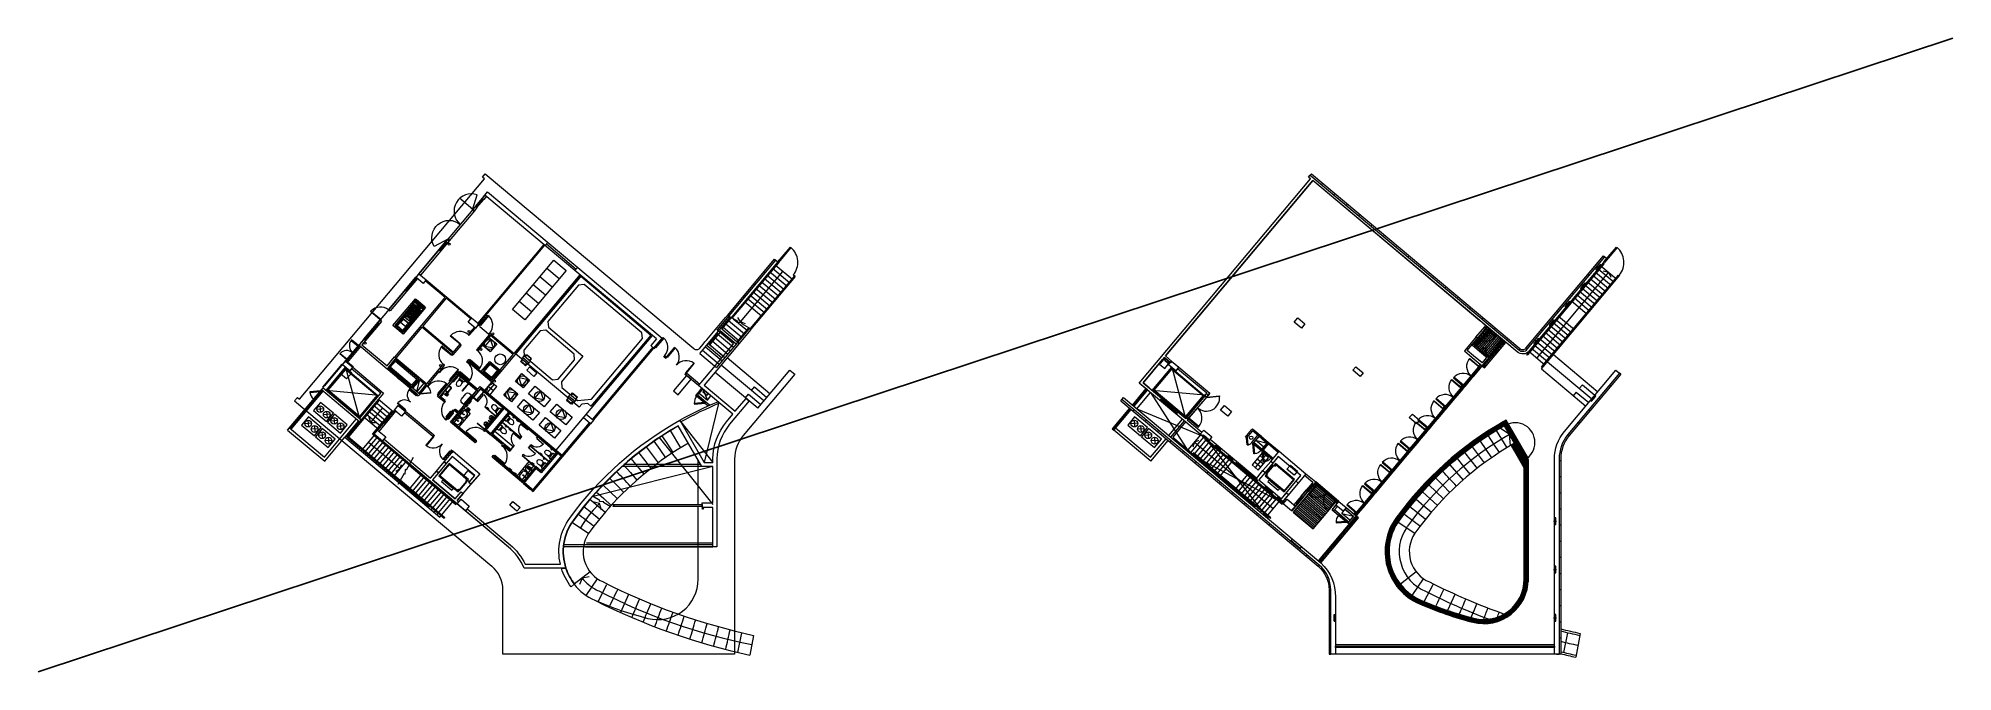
# Model space of a CAD drawing. Header units: millimetres. Extents: x 834140250 to 834644390, y 817877047 to 817987022.
# Drawn here: x 834140250 to 834282789, y 817906171 to 817953352 of the extents above; entities that cross this region are included whole.
import ezdxf

# ---------------------------------------------------------------- set-up
doc = ezdxf.new("R2010")
doc.units = ezdxf.units.MM
doc.header["$LTSCALE"] = 1000
doc.header["$MEASUREMENT"] = 0
doc.linetypes.add('HIDDEN2', pattern=[0.1875, 0.125, -0.0625])
for name, color, linetype in [('SWITCH_BOX', 7, 'Continuous'), ('VPA040_Text', 3, 'Continuous'), ('VPA060_Hatch_Drainage', 8, 'Continuous'), ('VPA520_Drainage bldg', 8, 'Continuous')]:
    doc.layers.add(name, color=color, linetype=linetype)
doc.layers.add('VPA280_Structure', color=2, linetype='Continuous', lineweight=5)
doc.layers.add('VPAX', color=7, linetype='Continuous', lineweight=13)

# ---------------------------------------------------------------- blocks, each defined once
blk = doc.blocks.new('SWITCH BOX-1')
at = {"layer": 'SWITCH_BOX'}
for p, q in [((-32, 33), (-73, -19)), ((-30, 32), (-72, -20)), ((-32, 33), (-30, 32)), ((30, 38), (-30, -38)), ((-30, 38), (30, -38)), ((-30, 38), (30, 38)), ((30, -38), (30, 38)), ((-73, -19), (-72, -20)), ((-30, -38), (30, -38))]:
    blk.add_line(p, q, dxfattribs=at)
blk.add_lwpolyline([(-30, 45), (-32, 45), (-32, -45), (-30, -45)], close=True, dxfattribs=at)
blk.add_arc((-32, 33), 66.4, 233.29633, 271.69125, dxfattribs=at)
blk = doc.blocks.new('*U87')
at = {"layer": 'VPA520_Drainage bldg'}
blk.add_line((20, 106), (-20, -106), dxfattribs=at)
blk = doc.blocks.new('*U88')
at = {"layer": 'VPA060_Hatch_Drainage', "color": 0, "linetype": 'ByBlock', "lineweight": -2}
for p, rotation in [((834250710, 817911575), 73.1999999999993), ((834250741, 817911634), 74.39999999999932), ((834250770, 817911694), 75.59999999999931), ((834250798, 817911755), 76.79999999999926), ((834250824, 817911817), 77.99999999999919), ((834250850, 817911878), 79.1999999999992), ((834250874, 817911941), 80.39999999999917), ((834250896, 817912004), 81.5999999999992), ((834250918, 817912067), 82.79999999999916), ((834250938, 817912131), 83.99999999999918), ((834250957, 817912195), 85.19999999999911), ((834250974, 817912260), 86.3999999999991), ((834250990, 817912325), 87.5999999999991), ((834251005, 817912390), 88.79999999999909), ((834251018, 817912456), 89.99999999999908), ((834251030, 817912521), 91.19999999999904), ((834251040, 817912587), 92.39999999999904), ((834251049, 817912654), 93.59999999999899), ((834251057, 817912720), 94.79999999999902), ((834251063, 817912787), 95.999999999999), ((834249054, 817910086), 32.39999999999958), ((834249116, 817910111), 33.59999999999955), ((834249178, 817910138), 34.79999999999959), ((834249239, 817910166), 35.99999999999957), ((834249299, 817910195), 37.19999999999955), ((834249358, 817910225), 38.39999999999958), ((834249417, 817910257), 39.59999999999954), ((834249476, 817910289), 40.79999999999955), ((834249533, 817910323), 41.9999999999995), ((834249590, 817910359), 43.19999999999951), ((834249646, 817910395), 44.39999999999947), ((834249702, 817910432), 45.59999999999949), ((834249756, 817910471), 46.79999999999942), ((834249810, 817910511), 47.99999999999946), ((834249863, 817910552), 49.19999999999945), ((834249915, 817910594), 50.39999999999942), ((834249966, 817910637), 51.59999999999943), ((834250016, 817910681), 52.79999999999946), ((834250065, 817910727), 53.99999999999945), ((834250114, 817910773), 55.19999999999943), ((834250161, 817910820), 56.39999999999944), ((834250207, 817910868), 57.59999999999942), ((834250253, 817910918), 58.79999999999944), ((834250297, 817910968), 59.9999999999994), ((834250340, 817911019), 61.19999999999942), ((834250382, 817911071), 62.39999999999937), ((834250423, 817911123), 63.59999999999938), ((834250463, 817911177), 64.79999999999936), ((834250502, 817911232), 65.99999999999937), ((834250540, 817911287), 67.19999999999935), ((834250576, 817911343), 68.3999999999993), ((834250612, 817911400), 69.59999999999933), ((834250646, 817911457), 70.79999999999936), ((834250679, 817911516), 71.99999999999935), ((834247346, 817909908), 1.199999999999959), ((834247412, 817909897), 2.399999999999955), ((834247478, 817909888), 3.599999999999902), ((834247545, 817909880), 4.799999999999903), ((834247611, 817909874), 5.999999999999843), ((834247678, 817909869), 7.199999999999878), ((834247745, 817909866), 8.399999999999865), ((834247811, 817909863), 9.599999999999905), ((834247878, 817909863), 10.79999999999985), ((834247945, 817909863), 11.99999999999986), ((834248012, 817909865), 13.19999999999983), ((834248079, 817909869), 14.39999999999988), ((834248146, 817909874), 15.59999999999985), ((834248212, 817909880), 16.79999999999985), ((834248279, 817909888), 17.99999999999982), ((834248345, 817909897), 19.19999999999978), ((834248411, 817909907), 20.39999999999977), ((834248477, 817909919), 21.59999999999973), ((834248542, 817909932), 22.79999999999972), ((834248608, 817909946), 23.99999999999965), ((834248673, 817909962), 25.19999999999968), ((834248737, 817909980), 26.39999999999965), ((834248802, 817909998), 27.59999999999967), ((834248865, 817910018), 28.79999999999961), ((834248929, 817910040), 29.99999999999961), ((834248992, 817910062), 31.19999999999959)]:
    blk.add_blockref('*U87', p, dxfattribs=dict(at, rotation=rotation))
blk.add_blockref('*U87', (834247280, 817909920), dxfattribs=at)
blk = doc.blocks.new('*U89')
at = {"layer": 'VPA520_Drainage bldg'}
blk.add_line((-43, -99), (43, 99), dxfattribs=at)
blk = doc.blocks.new('*U90')
at = {"layer": 'VPA060_Hatch_Drainage', "color": 0, "linetype": 'ByBlock', "lineweight": -2}
blk.add_blockref('*U89', (834243121, 817911322), dxfattribs=at)
for p, rotation in [((834243183, 817911295), 0.1499999999989812), ((834243245, 817911269), 0.2999999999980966), ((834243308, 817911242), 0.4499999999987356), ((834243370, 817911215), 0.5999999999993315), ((834243433, 817911189), 0.7499999999986822), ((834243495, 817911163), 0.89999999999761), ((834243558, 817911137), 1.049999999996805), ((834243621, 817911111), 1.199999999995707), ((834243684, 817911085), 1.349999999995131), ((834243746, 817911059), 1.499999999994698), ((834243809, 817911034), 1.649999999994558), ((834243872, 817911009), 1.799999999994049), ((834243936, 817910984), 1.949999999993603), ((834243999, 817910959), 2.099999999992567), ((834244062, 817910934), 2.249999999991624), ((834244125, 817910909), 2.399999999991296), ((834244189, 817910885), 2.549999999990983), ((834244252, 817910861), 2.699999999990767), ((834244316, 817910837), 2.849999999990231), ((834244379, 817910813), 2.999999999989713), ((834244443, 817910789), 3.149999999989586), ((834244506, 817910765), 3.299999999988536), ((834244570, 817910742), 3.449999999987267), ((834244634, 817910719), 3.599999999986833), ((834244698, 817910695), 3.749999999986991), ((834244762, 817910673), 3.899999999986909), ((834244826, 817910650), 4.049999999986262), ((834244890, 817910627), 4.199999999986109), ((834244954, 817910605), 4.34999999998557), ((834245018, 817910583), 4.499999999984686), ((834245082, 817910560), 4.649999999983754), ((834245146, 817910539), 4.799999999982722), ((834245211, 817910517), 4.949999999982174), ((834245275, 817910495), 5.09999999998164), ((834245340, 817910474), 5.249999999981066), ((834245404, 817910453), 5.399999999980678), ((834245469, 817910431), 5.549999999980102), ((834245533, 817910411), 5.699999999979473), ((834245598, 817910390), 5.849999999978899), ((834245663, 817910369), 5.999999999977997), ((834245727, 817910349), 6.149999999977465), ((834245792, 817910329), 6.299999999977326), ((834245857, 817910309), 6.449999999976745), ((834245922, 817910289), 6.599999999975803), ((834245987, 817910269), 6.749999999975214)]:
    blk.add_blockref('*U89', p, dxfattribs=dict(at, rotation=rotation))
for p, xscale, yscale, zscale, rotation in [((834246052, 817910249), 1.000000000001014, 1.000000000001014, 1.000000000001014, 6.899999999974687), ((834246117, 817910230), 1.000000000001037, 1.000000000001037, 1.000000000001037, 7.04999999997413), ((834246182, 817910211), 1.000000000001043, 1.000000000001043, 1.000000000001043, 7.199999999973993), ((834246247, 817910192), 1.000000000001049, 1.000000000001049, 1.000000000001049, 7.349999999973817), ((834246313, 817910173), 1.000000000001056, 1.000000000001056, 1.000000000001056, 7.499999999973647), ((834246378, 817910154), 1.000000000001078, 1.000000000001078, 1.000000000001078, 7.649999999973077), ((834246443, 817910136), 1.000000000001085, 1.000000000001085, 1.000000000001085, 7.799999999973009), ((834246508, 817910117), 1.000000000001091, 1.000000000001091, 1.000000000001091, 7.949999999972827), ((834246574, 817910099), 1.000000000001113, 1.000000000001113, 1.000000000001113, 8.099999999972248), ((834246639, 817910081), 1.000000000001151, 1.000000000001151, 1.000000000001151, 8.249999999971307), ((834246705, 817910063), 1.000000000001188, 1.000000000001188, 1.000000000001188, 8.3999999999703), ((834246770, 817910046), 1.00000000000121, 1.00000000000121, 1.00000000000121, 8.549999999969819), ((834246836, 817910028), 1.000000000001233, 1.000000000001233, 1.000000000001233, 8.699999999969291), ((834246902, 817910011), 1.000000000001239, 1.000000000001239, 1.000000000001239, 8.849999999969125), ((834246967, 817909994), 1.000000000001245, 1.000000000001245, 1.000000000001245, 8.999999999968919), ((834247033, 817909977), 1.000000000001267, 1.000000000001267, 1.000000000001267, 9.149999999968408), ((834247099, 817909960), 1.000000000001305, 1.000000000001305, 1.000000000001305, 9.299999999967422), ((834247165, 817909943), 1.000000000001343, 1.000000000001343, 1.000000000001343, 9.449999999966543), ((834247231, 817909927), 1.00000000000138, 1.00000000000138, 1.00000000000138, 9.599999999965576)]:
    blk.add_blockref('*U89', p, dxfattribs=dict(at, xscale=xscale, yscale=yscale, zscale=zscale, rotation=rotation))
blk = doc.blocks.new('*U91')
at = {"layer": 'VPA520_Drainage bldg'}
blk.add_line((-89, 60), (89, -60), dxfattribs=at)
blk = doc.blocks.new('*U92')
at = {"layer": 'VPA060_Hatch_Drainage', "color": 0, "linetype": 'ByBlock', "lineweight": -2}
for p, rotation in [((834241245, 817917287), 4.49999999999863), ((834241280, 817917342), 3.599999999998584), ((834241315, 817917396), 2.699999999998734), ((834241351, 817917451), 1.799999999998909), ((834241388, 817917504), 0.8999999999996349), ((834240696, 817915835), 26.09999999998986), ((834240707, 817915899), 25.19999999999091), ((834240720, 817915963), 24.29999999999167), ((834240734, 817916026), 23.39999999999215), ((834240749, 817916090), 22.49999999999265), ((834240764, 817916153), 21.59999999999291), ((834240781, 817916216), 20.69999999999342), ((834240799, 817916278), 19.79999999999392), ((834240817, 817916341), 18.89999999999415), ((834240837, 817916403), 17.99999999999466), ((834240858, 817916464), 17.09999999999487), ((834240879, 817916526), 16.19999999999487), ((834240902, 817916587), 15.29999999999482), ((834240925, 817916647), 14.39999999999533), ((834240950, 817916708), 13.4999999999956), ((834240975, 817916768), 12.59999999999611), ((834241002, 817916827), 11.69999999999684), ((834241029, 817916886), 10.79999999999734), ((834241057, 817916945), 9.899999999997872), ((834241086, 817917003), 8.999999999998357), ((834241116, 817917061), 8.09999999999884), ((834241147, 817917118), 7.199999999998813), ((834241179, 817917175), 6.299999999998831), ((834241212, 817917231), 5.399999999998726), ((834240634, 817915123), 35.99999999998511), ((834240634, 817915188), 35.09999999998588), ((834240634, 817915058), 36.89999999998436), ((834240636, 817915253), 34.1999999999864), ((834240635, 817914993), 37.79999999998387), ((834240638, 817915318), 33.29999999998662), ((834240638, 817914927), 38.69999999998309), ((834240642, 817915383), 32.39999999998714), ((834240642, 817914863), 39.59999999998233), ((834240647, 817915448), 31.49999999998765), ((834240646, 817914798), 40.49999999998182), ((834240652, 817915512), 30.59999999998815), ((834240652, 817914733), 41.39999999998103), ((834240659, 817915577), 29.69999999998866), ((834240658, 817914668), 42.29999999998054), ((834240667, 817915642), 28.79999999998862), ((834240666, 817914603), 43.19999999998004), ((834240675, 817915706), 27.89999999998885), ((834240674, 817914539), 44.09999999997954), ((834240685, 817915771), 26.9999999999891), ((834240684, 817914475), 44.99999999997929), ((834240695, 817914410), 45.89999999997879), ((834240706, 817914346), 46.7999999999783), ((834240719, 817914283), 47.69999999997779), ((834240733, 817914219), 48.59999999997755), ((834240747, 817914156), 49.49999999997705), ((834240763, 817914092), 50.39999999997682), ((834240780, 817914029), 51.29999999997631), ((834240797, 817913967), 52.19999999997579), ((834240816, 817913904), 53.0999999999753), ((834240835, 817913842), 53.99999999997531), ((834240856, 817913781), 54.89999999997534), ((834240877, 817913719), 55.7999999999751), ((834240900, 817913658), 56.69999999997513), ((834240923, 817913597), 57.59999999997462), ((834240948, 817913537), 58.49999999997439), ((834240973, 817913477), 59.39999999997443), ((834240999, 817913418), 60.29999999997445), ((834241027, 817913359), 61.19999999997447), ((834241055, 817913300), 62.09999999997424), ((834241084, 817913242), 62.99999999997373), ((834241114, 817913184), 63.89999999997323), ((834241145, 817913127), 64.79999999997271), ((834241176, 817913070), 65.69999999997222), ((834241209, 817913014), 66.5999999999717), ((834241242, 817912958), 67.49999999997148), ((834241277, 817912903), 68.39999999997123), ((834241312, 817912848), 69.29999999997098), ((834241348, 817912794), 70.19999999997103), ((834241385, 817912740), 71.09999999997106), ((834241423, 817912687), 71.99999999997081), ((834241462, 817912635), 72.89999999997032), ((834241501, 817912583), 73.79999999996981), ((834241541, 817912532), 74.69999999996932), ((834241582, 817912481), 75.5999999999688), ((834241624, 817912432), 76.4999999999683), ((834241667, 817912382), 77.39999999996832), ((834241710, 817912334), 78.29999999996835), ((834241754, 817912286), 79.19999999996838), ((834241799, 817912239), 80.0999999999684), ((834241845, 817912193), 80.99999999996817), ((834241891, 817912147), 81.89999999996766), ((834241938, 817912102), 82.79999999996768), ((834241986, 817912058), 83.69999999996772), ((834242034, 817912014), 84.59999999996721), ((834242084, 817911972), 85.4999999999667), ((834242133, 817911930), 86.3999999999662), ((834242184, 817911889), 87.29999999996623), ((834242235, 817911848), 88.19999999996598), ((834242287, 817911809), 89.09999999996602), ((834242339, 817911770), 89.99999999996604), ((834242392, 817911732), 90.89999999996553), ((834242445, 817911695), 91.79999999996502), ((834242499, 817911659), 92.69999999996479), ((834242554, 817911624), 93.59999999996481), ((834242609, 817911589), 94.49999999996484), ((834242665, 817911556), 95.39999999996486), ((834242721, 817911523), 96.29999999996461), ((834242778, 817911491), 97.1999999999644), ((834242835, 817911460), 98.0999999999639), ((834242893, 817911430), 98.9999999999634), ((834242951, 817911401), 99.89999999996289), ((834243010, 817911373), 100.7999999999621), ((834243069, 817911345), 101.6999999999616)]:
    blk.add_blockref('*U91', p, dxfattribs=dict(at, rotation=rotation))
blk.add_blockref('*U91', (834241426, 817917557), dxfattribs=at)
blk = doc.blocks.new('*U85')
at = {"layer": 'VPA520_Drainage bldg'}
blk.add_line((54, -93), (-54, 93), dxfattribs=at)
blk = doc.blocks.new('*U86')
at = {"layer": 'VPA060_Hatch_Drainage', "color": 0, "linetype": 'ByBlock', "lineweight": -2}
for p, rotation in [((834248802, 817924353), 1.439999999995542), ((834248865, 817924392), 1.279999999995954), ((834248928, 817924430), 1.119999999995625), ((834248991, 817924469), 0.9599999999963682), ((834249054, 817924507), 0.799999999996699), ((834249117, 817924545), 0.639999999996696), ((834249181, 817924583), 0.4799999999964213), ((834249244, 817924621), 0.3199999999972718), ((834249308, 817924658), 0.1599999999971458), ((834246731, 817922932), 6.879999999979159), ((834246790, 817922977), 6.719999999979266), ((834246849, 817923021), 6.559999999980636), ((834246908, 817923065), 6.399999999981914), ((834246967, 817923109), 6.239999999983298), ((834247027, 817923153), 6.079999999983369), ((834247086, 817923197), 5.919999999984685), ((834247146, 817923241), 5.759999999987124), ((834247206, 817923284), 5.59999999998846), ((834247266, 817923327), 5.439999999988603), ((834247326, 817923370), 5.279999999989253), ((834247386, 817923413), 5.119999999990057), ((834247446, 817923456), 4.959999999990179), ((834247507, 817923499), 4.799999999990324), ((834247567, 817923541), 4.639999999990514), ((834247628, 817923583), 4.479999999990712), ((834247689, 817923625), 4.319999999991976), ((834247749, 817923667), 4.159999999992085), ((834247810, 817923709), 3.999999999991652), ((834247871, 817923750), 3.839999999991787), ((834247933, 817923792), 3.679999999993095), ((834247994, 817923833), 3.519999999994476), ((834248055, 817923874), 3.359999999995041), ((834248117, 817923915), 3.199999999995189), ((834248179, 817923956), 3.039999999995478), ((834248241, 817923996), 2.879999999995097), ((834248302, 817924036), 2.719999999994973), ((834248364, 817924077), 2.559999999995043), ((834248427, 817924117), 2.39999999999555), ((834248489, 817924156), 2.239999999995435), ((834248551, 817924196), 2.079999999995731), ((834248614, 817924236), 1.91999999999585), ((834248676, 817924275), 1.759999999995686), ((834248739, 817924314), 1.599999999995253), ((834245023, 817921520), 11.67999999996725), ((834245078, 817921570), 11.51999999996742), ((834245133, 817921619), 11.35999999996755), ((834245188, 817921668), 11.19999999996769), ((834245243, 817921717), 11.03999999996897), ((834245299, 817921765), 10.87999999997031), ((834245355, 817921814), 10.7199999999722), ((834245411, 817921862), 10.55999999997412), ((834245466, 817921911), 10.39999999997423), ((834245523, 817921959), 10.23999999997436), ((834245579, 817922007), 10.07999999997454), ((834245635, 817922054), 9.919999999974618), ((834245692, 817922102), 9.759999999974228), ((834245748, 817922150), 9.599999999973814), ((834245805, 817922197), 9.439999999973951), ((834245862, 817922244), 9.279999999974043), ((834245919, 817922291), 9.119999999973652), ((834245976, 817922338), 8.959999999973785), ((834246033, 817922385), 8.799999999975107), ((834246091, 817922431), 8.639999999974659), ((834246148, 817922477), 8.479999999974796), ((834246206, 817922524), 8.319999999976089), ((834246264, 817922570), 8.159999999976867), ((834246322, 817922616), 7.999999999976944), ((834246380, 817922661), 7.839999999977685), ((834246438, 817922707), 7.679999999978407), ((834246496, 817922752), 7.519999999979167), ((834246555, 817922797), 7.359999999978137), ((834246613, 817922842), 7.199999999978308), ((834246672, 817922887), 7.039999999979012), ((834244968, 817921471), 11.83999999996707)]:
    blk.add_blockref('*U85', p, dxfattribs=dict(at, rotation=rotation))
blk.add_blockref('*U85', (834249372, 817924696), dxfattribs=at)
for p, xscale, yscale, zscale, rotation in [((834243540, 817920078), 0.999999999998761, 0.999999999998761, 0.999999999998761, 16.1599999999585), ((834243591, 817920131), 0.9999999999987481, 0.9999999999987481, 0.9999999999987481, 15.99999999995808), ((834243642, 817920185), 0.9999999999987524, 0.9999999999987524, 0.9999999999987524, 15.83999999995823), ((834243693, 817920238), 0.9999999999987569, 0.9999999999987569, 0.9999999999987569, 15.67999999995836), ((834243745, 817920291), 0.9999999999987612, 0.9999999999987612, 0.9999999999987612, 15.51999999995853), ((834243796, 817920344), 0.9999999999987832, 0.9999999999987832, 0.9999999999987832, 15.35999999995925), ((834243848, 817920397), 0.9999999999987874, 0.9999999999987874, 0.9999999999987874, 15.1999999999594), ((834243900, 817920449), 0.9999999999988265, 0.9999999999988265, 0.9999999999988265, 15.03999999996071), ((834243952, 817920502), 0.9999999999988308, 0.9999999999988308, 0.9999999999988308, 14.87999999996084), ((834244004, 817920554), 0.9999999999988352, 0.9999999999988352, 0.9999999999988352, 14.719999999961), ((834244057, 817920606), 0.9999999999988395, 0.9999999999988395, 0.9999999999988395, 14.55999999996114), ((834244109, 817920658), 0.9999999999988441, 0.9999999999988441, 0.9999999999988441, 14.39999999996126), ((834244162, 817920710), 0.9999999999988483, 0.9999999999988483, 0.9999999999988483, 14.23999999996146), ((834244214, 817920762), 0.9999999999988529, 0.9999999999988529, 0.9999999999988529, 14.07999999996157), ((834244267, 817920813), 0.9999999999988571, 0.9999999999988571, 0.9999999999988571, 13.91999999996172), ((834244320, 817920865), 0.9999999999988614, 0.9999999999988614, 0.9999999999988614, 13.75999999996187), ((834244373, 817920916), 0.9999999999988658, 0.9999999999988658, 0.9999999999988658, 13.59999999996201), ((834244427, 817920967), 0.9999999999988529, 0.9999999999988529, 0.9999999999988529, 13.4399999999616), ((834244480, 817921018), 0.9999999999988576, 0.9999999999988576, 0.9999999999988576, 13.27999999996174), ((834244534, 817921069), 0.9999999999988617, 0.9999999999988617, 0.9999999999988617, 13.11999999996187), ((834244588, 817921120), 0.9999999999988659, 0.9999999999988659, 0.9999999999988659, 12.959999999962), ((834244641, 817921171), 0.9999999999989052, 0.9999999999989052, 0.9999999999989052, 12.7999999999633), ((834244696, 817921221), 0.9999999999989441, 0.9999999999989441, 0.9999999999989441, 12.63999999996464), ((834244750, 817921271), 0.9999999999989484, 0.9999999999989484, 0.9999999999989484, 12.47999999996481), ((834244804, 817921321), 0.999999999998953, 0.999999999998953, 0.999999999998953, 12.3199999999649), ((834244858, 817921371), 0.9999999999989571, 0.9999999999989571, 0.9999999999989571, 12.15999999996509), ((834244913, 817921421), 0.9999999999989964, 0.9999999999989964, 0.9999999999989964, 11.99999999996639), ((834242268, 817918638), 0.9999999999983181, 0.9999999999983181, 0.9999999999983181, 20.31999999994369), ((834242315, 817918695), 0.9999999999983052, 0.9999999999983052, 0.9999999999983052, 20.15999999994323), ((834242362, 817918752), 0.9999999999983095, 0.9999999999983095, 0.9999999999983095, 19.99999999994338), ((834242410, 817918809), 0.9999999999983139, 0.9999999999983139, 0.9999999999983139, 19.83999999994354), ((834242457, 817918866), 0.9999999999983182, 0.9999999999983182, 0.9999999999983182, 19.6799999999437), ((834242505, 817918922), 0.9999999999983227, 0.9999999999983227, 0.9999999999983227, 19.51999999994385), ((834242552, 817918979), 0.9999999999983271, 0.9999999999983271, 0.9999999999983271, 19.35999999994398), ((834242600, 817919035), 0.9999999999983313, 0.9999999999983313, 0.9999999999983313, 19.19999999994415), ((834242648, 817919091), 0.9999999999983357, 0.9999999999983357, 0.9999999999983357, 19.03999999994426), ((834242697, 817919147), 0.9999999999983401, 0.9999999999983401, 0.9999999999983401, 18.87999999994441), ((834242745, 817919203), 0.9999999999983444, 0.9999999999983444, 0.9999999999983444, 18.71999999994459), ((834242794, 817919259), 0.9999999999983661, 0.9999999999983661, 0.9999999999983661, 18.55999999994527), ((834242842, 817919314), 0.999999999998405, 0.999999999998405, 0.999999999998405, 18.3999999999466), ((834242891, 817919370), 0.9999999999984442, 0.9999999999984442, 0.9999999999984442, 18.2399999999479), ((834242940, 817919425), 0.9999999999984833, 0.9999999999984833, 0.9999999999984833, 18.07999999994921), ((834242989, 817919480), 0.9999999999984875, 0.9999999999984875, 0.9999999999984875, 17.91999999994935), ((834243039, 817919535), 0.9999999999985095, 0.9999999999985095, 0.9999999999985095, 17.75999999995008), ((834243088, 817919590), 0.9999999999985484, 0.9999999999985484, 0.9999999999985484, 17.59999999995138), ((834243138, 817919645), 0.9999999999985698, 0.9999999999985698, 0.9999999999985698, 17.43999999995214), ((834243187, 817919699), 0.9999999999985746, 0.9999999999985746, 0.9999999999985746, 17.27999999995227), ((834243237, 817919754), 0.9999999999986133, 0.9999999999986133, 0.9999999999986133, 17.11999999995357), ((834243287, 817919808), 0.9999999999986352, 0.9999999999986352, 0.9999999999986352, 16.95999999995428), ((834243338, 817919862), 0.9999999999986742, 0.9999999999986742, 0.9999999999986742, 16.79999999995561), ((834243388, 817919916), 0.9999999999987133, 0.9999999999987133, 0.9999999999987133, 16.63999999995691), ((834243439, 817919970), 0.9999999999987349, 0.9999999999987349, 0.9999999999987349, 16.47999999995763), ((834243489, 817920024), 0.9999999999987567, 0.9999999999987567, 0.9999999999987567, 16.31999999995835), ((834241450, 817917590), 0.9999999999979967, 0.9999999999979967, 0.9999999999979967, 23.19999999993295), ((834241494, 817917649), 0.9999999999980187, 0.9999999999980187, 0.9999999999980187, 23.03999999993368), ((834241539, 817917708), 0.9999999999980401, 0.9999999999980401, 0.9999999999980401, 22.87999999993438), ((834241583, 817917767), 0.9999999999980447, 0.9999999999980447, 0.9999999999980447, 22.71999999993453), ((834241628, 817917826), 0.9999999999980663, 0.9999999999980663, 0.9999999999980663, 22.55999999993526), ((834241672, 817917885), 0.9999999999981053, 0.9999999999981053, 0.9999999999981053, 22.39999999993659), ((834241717, 817917944), 0.9999999999981445, 0.9999999999981445, 0.9999999999981445, 22.23999999993785), ((834241762, 817918002), 0.9999999999981833, 0.9999999999981833, 0.9999999999981833, 22.07999999993916), ((834241807, 817918061), 0.9999999999981878, 0.9999999999981878, 0.9999999999981878, 21.91999999993929), ((834241853, 817918119), 0.9999999999981921, 0.9999999999981921, 0.9999999999981921, 21.75999999993947), ((834241898, 817918177), 0.9999999999981964, 0.9999999999981964, 0.9999999999981964, 21.59999999993962), ((834241944, 817918235), 0.9999999999982354, 0.9999999999982354, 0.9999999999982354, 21.43999999994095), ((834241990, 817918293), 0.9999999999982745, 0.9999999999982745, 0.9999999999982745, 21.27999999994223), ((834242036, 817918351), 0.9999999999982961, 0.9999999999982961, 0.9999999999982961, 21.11999999994296), ((834242082, 817918409), 0.999999999998318, 0.999999999998318, 0.999999999998318, 20.95999999994367), ((834242128, 817918466), 0.9999999999983222, 0.9999999999983222, 0.9999999999983222, 20.79999999994383), ((834242175, 817918524), 0.9999999999983264, 0.9999999999983264, 0.9999999999983264, 20.63999999994401), ((834242221, 817918581), 0.999999999998331, 0.999999999998331, 0.999999999998331, 20.4799999999441)]:
    blk.add_blockref('*U85', p, dxfattribs=dict(at, xscale=xscale, yscale=yscale, zscale=zscale, rotation=rotation))
blk = doc.blocks.new('A$C5E6F6156')
at = {"layer": 'VPAX', "ltscale": 500}
h = blk.add_hatch(dxfattribs=at)
h.set_pattern_fill('ANSI31', color=253, scale=1000, angle=135, style=0)
h.set_pattern_definition([(230, (-1833.92, 4531.19), (95.75556, -80.34845), [])])
h.paths.add_polyline_path([(12263, -12705), (11956, -12447), (13017, -11183), (13438, -11537), (14227, -12199), (13167, -13463)])
h = blk.add_hatch(dxfattribs=at)
h.set_pattern_fill('ANSI31', color=253, scale=800, angle=45, style=0)
h.set_pattern_definition([(140, (12671.44, -14220.49), (-64.2788, -76.6044), [])])
h.paths.add_polyline_path([(12671, -14092), (12825, -14220), (14399, -12344), (14246, -12215)])
h = blk.add_hatch(dxfattribs=at)
h.set_pattern_fill('ANSI31', color=253, scale=150, angle=50, style=0)
h.set_pattern_definition([(185.00002164, (1162822146.759, 113313507.92), (-1.63417723124, 18.678649972), [])])
edge = h.paths.add_edge_path()
edge.add_arc((14001, -12662), 40, 0, 360)
h = blk.add_hatch(dxfattribs=at)
h.set_pattern_fill('ANSI31', color=253, scale=150, angle=50, style=0)
h.set_pattern_definition([(94.9999999976, (90328919.235, -1164834639.15), (-18.6786505893, -1.63417017572), [])])
edge = h.paths.add_edge_path()
edge.add_arc((13455, -13314), 40, 0, 360)
h = blk.add_hatch(dxfattribs=at)
h.set_pattern_fill('ANSI31', color=253, scale=500, angle=115)
h.set_pattern_definition([(210, (-6396.064, -17151.34), (31.25, -54.12659), [])])
h.paths.add_polyline_path([(14224, -18234), (14410, -18127), (16041, -20949), (15854, -21055)])
h = blk.add_hatch(dxfattribs=at)
h.set_pattern_fill('ANSI31', color=253, scale=500, angle=115.01638, style=0)
h.set_pattern_definition([(210.01638, (-4046.573, -11826.94), (31.26548, -54.11765), [])])
h.paths.add_polyline_path([(15126, -19965), (15771, -21083), (15771, -21682), (14869, -20119)])
h = blk.add_hatch(dxfattribs=at)
h.set_pattern_fill('ANSI31', color=253, scale=500, angle=85)
h.set_pattern_definition([(180, (-6396.064, -17151.34), (-7e-09, -62.5), [])])
edge = h.paths.add_edge_path()
edge.add_line((15854, -21055), (16071, -21045))
edge.add_line((16071, -21045), (16071, -29791))
edge.add_arc((11607, -29914), 4466, -3.46789, 1.58653, ccw=False)
edge.add_line((16065, -30184), (15850, -30183))
edge.add_arc((11356, -29903), 4502, 356.43237, 361.64824)
edge.add_line((15856, -29773), (15854, -21055))
h = blk.add_hatch(dxfattribs=at)
h.set_pattern_fill('ANSI31', color=253, scale=1000, angle=45, style=0)
h.set_pattern_definition([(140, (-2117.53, 5095.52), (-80.34845, -95.75556), [])])
h.paths.add_polyline_path([(-664, -24050), (-1436, -24969), (58, -26222), (894, -25226), (1858, -24077), (364, -22824)])
h = blk.add_hatch(dxfattribs=at)
h.set_pattern_fill('ANSI31', color=253, scale=800, angle=45, style=0)
h.set_pattern_definition([(140, (-39.69, -29369.01), (-64.2788, -76.6044), [])])
h.paths.add_polyline_path([(475, -28628), (628, -28756), (3440, -25405), (3287, -25276)])
h = blk.add_hatch(dxfattribs=at)
h.set_pattern_fill('ANSI31', color=253, scale=112.5, angle=145.28176, style=0)
h.set_pattern_definition([(190.2817630515, (863677494.158, 147842887.263), (2.5100021331, -13.83668296746), [])])
edge = h.paths.add_edge_path()
edge.add_arc((6232, -25644), 30, 0, 360)
h = blk.add_hatch(dxfattribs=at)
h.set_pattern_fill('ANSI31', color=253, scale=112.5, angle=145.28176, style=0)
h.set_pattern_definition([(190.2817630515, (863677551.112, 147842969.46), (2.5100021331, -13.83668296746), [])])
edge = h.paths.add_edge_path()
edge.add_arc((6289, -25562), 30, 0, 360)
h = blk.add_hatch(dxfattribs=at)
h.set_pattern_fill('ANSI31', color=253, scale=112.5, style=0)
h.set_pattern_definition([(45, (-625672477.795, -613463438.934), (-9.94368911044, 9.94368911044), [])])
edge = h.paths.add_edge_path()
edge.add_arc((15954, -24658), 30, 0, 360)
h = blk.add_hatch(dxfattribs=at)
h.set_pattern_fill('ANSI31', color=253, scale=112.5, style=0)
h.set_pattern_definition([(45, (-625672477.795, -613463538.934), (-9.94368911044, 9.94368911044), [])])
edge = h.paths.add_edge_path()
edge.add_arc((15954, -24758), 30, 0, 360)
h = blk.add_hatch(dxfattribs=at)
h.set_pattern_fill('ANSI31', color=253, scale=150, angle=50, style=0)
h.set_pattern_definition([(94.9999999976, (90316204.246, -1164849792.283), (-18.6786505893, -1.63417017572), [])])
edge = h.paths.add_edge_path()
edge.add_arc((740, -28467), 40, 0, 360)
h = blk.add_hatch(dxfattribs=at)
h.set_pattern_fill('ANSI31', color=253, scale=150, angle=50, style=0)
h.set_pattern_definition([(94.9999999976, (90316300.661, -1164849677.373), (-18.6786505893, -1.63417017572), [])])
edge = h.paths.add_edge_path()
edge.add_arc((837, -28352), 40, 0, 360)
at = {"layer": 'VPAX', "color": 253, "linetype": 'HIDDEN2'}
for p, q in [((-282, -25), (-153, 129)), ((-129, -153), (-282, -25))]:
    blk.add_line(p, q, dxfattribs=at)
at = {"layer": 'VPAX', "color": 253, "ltscale": 500}
for p, q in [((-153, 129), (14448, -12123)), ((12470, -10724), (25, -282)), ((21491, -6530), (21128, -6962)), ((21391, -6814), (21227, -6677)), ((20334, -7908), (19971, -8341)), ((20234, -8193), (20070, -8056)), ((19177, -9287), (18814, -9719)), ((19077, -9572), (18913, -9435)), ((12182, -11945), (12838, -11164)), ((12297, -12041), (12952, -11260)), ((14319, -12276), (12714, -10929)), ((18020, -10666), (17657, -11098)), ((17920, -10951), (17756, -10813)), ((11841, -12351), (11327, -12964)), ((11538, -12945), (11956, -12447)), ((11892, -12524), (12451, -12993)), ((12515, -12917), (11956, -12447)), ((13909, -12617), (14062, -12746)), ((17343, -11550), (16154, -12967)), ((16863, -12045), (16500, -12477)), ((16763, -12330), (16599, -12192)), ((-12606, -15334), (-11160, -13611)), ((-11917, -15913), (-10470, -14189)), ((11327, -12964), (11902, -13446)), ((11998, -13331), (11538, -12945)), ((11863, -14783), (12390, -14155)), ((11902, -13446), (12652, -14076)), ((12494, -14241), (11966, -14870)), ((12634, -13865), (11998, -13331)), ((12451, -12993), (12515, -12917)), ((12566, -13090), (12987, -13443)), ((12630, -13013), (13052, -13367)), ((13052, -13367), (12634, -13865)), ((12825, -14220), (12710, -14124)), ((12975, -13302), (12911, -13379)), ((12911, -13379), (12987, -13443)), ((13052, -13367), (12975, -13302)), ((13013, -13334), (13167, -13463)), ((13523, -13077), (13676, -13205)), ((-12275, -15873), (-12887, -15359)), ((-12146, -15720), (-12606, -15334)), ((11245, -15519), (11773, -14891)), ((11876, -14977), (11349, -15606)), ((22967, -14703), (19128, -19279)), ((-14182, -16590), (-14053, -16437)), ((505, -28914), (-14182, -16590)), ((-14049, -16432), (633, -28761)), ((-13288, -17080), (-12275, -15873)), ((-13058, -17273), (-12045, -16066)), ((-13058, -17273), (-12045, -16066)), ((-9376, -17941), (-7981, -16279)), ((-7866, -16375), (-9312, -18099)), ((10448, -16470), (9920, -17098)), ((10024, -17185), (10551, -16556)), ((11065, -15734), (10538, -16362)), ((10641, -16449), (11169, -15820)), ((21088, -16282), (20725, -16714)), ((20988, -16567), (20824, -16429)), ((-13611, -17232), (-14897, -18765)), ((-13004, -18359), (-13502, -18403)), ((-13275, -18132), (-13232, -18630)), ((-10684, -19267), (-9671, -18059)), ((-10531, -19395), (-9517, -18187)), ((-10531, -19395), (-9517, -18187)), ((8596, -18677), (9123, -18049)), ((9226, -18135), (8699, -18764)), ((9213, -17941), (9740, -17313)), ((9844, -17399), (9316, -18028)), ((-14653, -18708), (-12049, -20893)), ((-12526, -18761), (-13024, -18805)), ((-12796, -18534), (-12753, -19032)), ((-12796, -18534), (-12753, -19032)), ((-11970, -19227), (-12468, -19271)), ((-12241, -19000), (-12198, -19498)), ((-12049, -20893), (-10892, -19514)), ((-12024, -21175), (-10739, -19643)), ((-11491, -19629), (-11990, -19673)), ((-11762, -19402), (-11719, -19900)), ((-11762, -19402), (-11719, -19900)), ((-7737, -19616), (-8169, -19253)), ((-8022, -19517), (-7884, -19353)), ((7796, -19629), (7269, -20258)), ((7372, -20345), (7900, -19716)), ((8414, -18894), (7886, -19522)), ((7990, -19609), (8517, -18980)), ((12234, -19763), (12109, -19588)), ((13231, -19089), (13114, -18908)), ((13685, -18903), (14472, -20181)), ((14820, -20035), (15080, -19885)), ((15118, -19952), (14858, -20102)), ((15080, -19885), (15771, -21083)), ((-9479, -20700), (-9431, -20740)), ((-6818, -20388), (-7250, -20025)), ((-7103, -20288), (-6965, -20124)), ((-5899, -21159), (-6331, -20796)), ((-6183, -21059), (-6046, -20895)), ((-3492, -20730), (-4263, -21649)), ((-3675, -21882), (-3097, -21193)), ((-2944, -21321), (-3522, -22011)), ((5944, -21837), (6472, -21208)), ((6575, -21295), (6047, -21924)), ((6562, -21101), (7089, -20473)), ((7192, -20559), (6665, -21188)), ((10342, -21249), (10202, -21087)), ((11271, -20484), (11138, -20315)), ((15019, -20379), (14820, -20035)), ((15771, -21682), (14868, -20119)), ((15771, -21083), (15654, -20879)), ((15854, -21055), (16071, -21002)), ((18496, -21012), (18496, -35558)), ((-4979, -21930), (-5411, -21567)), ((-5264, -21831), (-5127, -21667)), ((-4060, -22701), (-4492, -22339)), ((-4345, -22602), (-4207, -22438)), ((-703, -22385), (-2182, -24147)), ((-2126, -23769), (-857, -22256)), ((1878, -24225), (185, -22804)), ((1942, -24148), (249, -22728)), ((5147, -22787), (4619, -23416)), ((5764, -22052), (5237, -22680)), ((5340, -22767), (5867, -22138)), ((8599, -22908), (8444, -22759)), ((9451, -22058), (9303, -21902)), ((15854, -22283), (16071, -22283)), ((-3141, -23473), (-3573, -23110)), ((-3447, -25344), (-2431, -24133)), ((-3447, -25344), (-2431, -24133)), ((-3447, -25344), (-2431, -24133)), ((-3426, -23373), (-3288, -23209)), ((-2222, -24244), (-2654, -23882)), ((-2506, -24145), (-2369, -23981)), ((-26, -22823), (-1215, -24240)), ((89, -22919), (-1100, -24336)), ((975, -23512), (327, -22969)), ((414, -22866), (1061, -23409)), ((1013, -23544), (1044, -23570)), ((1728, -24145), (1082, -23602)), ((1169, -23499), (1815, -24041)), ((3912, -24259), (4439, -23631)), ((4543, -23717), (4015, -24346)), ((4723, -23503), (5250, -22874)), ((7798, -23805), (7626, -23655)), ((15855, -23483), (16071, -23483)), ((-1275, -24544), (-1133, -24375)), ((1949, -25198), (2562, -25712)), ((2626, -25636), (2013, -25121)), ((3294, -24995), (3822, -24366)), ((3925, -24453), (3398, -25082)), ((6299, -25689), (6119, -25570)), ((7026, -24727), (6852, -24590)), ((15855, -24683), (16071, -24683)), ((18071, -25940), (18071, -25376)), ((2015, -26792), (2168, -26920)), ((2457, -26265), (2610, -26394)), ((5789, -26793), (5582, -26733)), ((6383, -25716), (7629, -26550)), ((15855, -25883), (16071, -25883)), ((17964, -25658), (18178, -25658)), ((690, -28371), (843, -28499)), ((1132, -27844), (1285, -27973)), ((1573, -27318), (1727, -27447)), ((5631, -27999), (5416, -28004)), ((15856, -27083), (16071, -27083)), ((15856, -28283), (16071, -28283)), ((5840, -29198), (5636, -29266)), ((7735, -29422), (6553, -30345)), ((15856, -29483), (16071, -29483)), ((17964, -29258), (18178, -29258)), ((18071, -29540), (18071, -28976)), ((6397, -30279), (6223, -30405)), ((7251, -31146), (7122, -31318)), ((7443, -31179), (8286, -29940)), ((8333, -31631), (8987, -30358)), ((10607, -31101), (10059, -32299)), ((15683, -30760), (15731, -30773)), ((15750, -30779), (15958, -30834)), ((1671, -33140), (1671, -32576)), ((8317, -31725), (8233, -31923)), ((9436, -32168), (9361, -32369)), ((10574, -32558), (10509, -32763)), ((14115, -32754), (14209, -32948)), ((15095, -31899), (15134, -31931)), ((15148, -31943), (15315, -32081)), ((18071, -33140), (18071, -32576)), ((1778, -32858), (1564, -32858)), ((11729, -32894), (11674, -33102)), ((12934, -33058), (12945, -33273)), ((17964, -32858), (18178, -32858)), ((18733, -35420), (19033, -33955)), ((19931, -34004), (19610, -35776)), ((1571, -35558), (1371, -35558)), ((18171, -35558), (18371, -35558))]:
    blk.add_line(p, q, dxfattribs=at)
for points in [[(-7608, -19529), (-4141, -22437), (-4270, -22591), (-12888, -15359), (-129, -153), (-282, -25), (-153, 129), (15367, -12894, 0.4142136), (16001, -12839), (21773, -5960), (21926, -6088), (16154, -12967, -0.4142136), (15238, -13047), (25, -282), (-10935, -13343), (-10475, -13728), (-10572, -13843), (-11031, -13458), (-12606, -15335), (-9427, -18002), (-9376, -17941), (-9261, -18037)], [(-73, 224), (15447, -12798, 0.4142136), (15905, -12758), (21677, -5879)], [(12500, -12903, -0.1989124), (12873, -12709)], [(11831, -14822, -0.4142136), (11717, -13525, -0.3986641)], [(10506, -16401, -0.4142136), (10392, -15104, -0.3986641)], [(11805, -14852, 0.4142136), (10508, -14966, 0.3986641)], [(18371, -35558), (18021, -35558), (18021, -21012, -0.1763351), (18764, -18973), (22604, -14398), (22872, -14623), (19032, -19198, 0.1764827), (18371, -21014), (18371, -35558)], [(-14262, -16686), (425, -29010, -0.2216933), (1246, -30772), (1246, -35558)], [(9181, -17980, -0.4142136), (9067, -16683, -0.3986641)], [(10480, -16431, 0.4142136), (9183, -16545, 0.3986641)], [(7854, -19561, -0.4142136), (7741, -18264, -0.3986641)], [(9155, -18010, 0.4142136), (7858, -18124, 0.3986641)], [(12032, -32885, 0.4891492), (15771, -29978), (15771, -21083), (14300, -18536, 0.1051044), (6469, -25592, 0.479272), (8087, -31534, 0.0405705), (12032, -32885)], [(12032, -32885, 0.4891492), (15771, -29978), (15771, -21083), (14300, -18536, 0.1051044), (6469, -25592, 0.479272), (8087, -31534, 0.0405705), (12032, -32885)], [(6529, -21140, -0.4142136), (6416, -19843, -0.3986641)], [(7829, -19591, 0.4142136), (6532, -19705, 0.3986641)], [(-3808, -20367, -0.2034223), (-4305, -20632)], [(-3099, -20962, -0.2072094), (-3611, -21232)], [(6504, -21170, 0.4142136), (5207, -21284, 0.3986641)], [(5179, -22749, 0.4142136), (3882, -22863, 0.3986641)], [(5204, -22718, -0.4142136), (5091, -21422, -0.3986641)], [(-676, -23870), (-1109, -24385, -0.6681788), (-1113, -24384), (-1115, -24354), (-696, -23854), (-676, -23870)], [(1013, -23544, -0.4142136), (-317, -23661, -0.3986641)], [(127, -22912), (-306, -23428, -0.6681788), (-309, -23427), (-312, -23396), (108, -22896), (127, -22912)], [(1044, -23570, 0.4142136), (1160, -24900, 0.3986641)], [(3854, -24328, 0.4142136), (2557, -24442, 0.3986641)], [(3880, -24297, -0.4142136), (3766, -23000, -0.3986641)], [(1949, -25198, 0.2034223), (1775, -25733)]]:
    blk.add_lwpolyline(points, format="xyb", dxfattribs=at)
for points in [[(-153, 129), (-73, 224)], [(-153, 129), (-73, 224)], [(-12887, -15359), (-129, -153)], [(-10935, -13343), (25, -282)], [(689, -579), (770, -483)], [(689, -579), (770, -483)], [(1609, -1350), (1689, -1254)], [(1609, -1350), (1689, -1254)], [(2528, -2121), (2608, -2025)], [(3447, -2893), (3528, -2797)], [(4366, -3664), (4447, -3568)], [(5286, -4435), (5366, -4339)], [(6205, -5207), (6285, -5111)], [(7124, -5978), (7205, -5882)], [(8043, -6749), (8124, -6654)], [(22051, -7106), (16703, -13480)], [(21077, -7099), (22265, -8096)], [(21508, -6586), (21432, -6522), (21110, -6905), (21187, -6969), (21508, -6586)], [(21276, -6861), (22464, -7858)], [(21475, -6624), (22664, -7621)], [(21651, -6999), (22051, -7106), (22225, -7482)], [(21677, -5879), (21773, -5960)], [(8963, -7521), (9043, -7425)], [(9882, -8292), (9962, -8196)], [(17052, -14308), (22902, -7337)], [(19881, -8523), (21070, -9521)], [(20351, -7965), (20275, -7901), (19953, -8284), (20030, -8348), (20351, -7965)], [(20080, -8286), (21269, -9283)], [(20280, -8048), (21468, -9046)], [(20479, -7811), (21667, -8808)], [(20520, -7258), (20616, -7339)], [(20678, -7574), (21867, -8571)], [(20877, -7336), (22066, -8333)], [(10801, -9063), (10882, -8968)], [(11720, -9835), (11801, -9739)], [(19194, -9344), (19118, -9280), (18796, -9663), (18873, -9727), (19194, -9344)], [(19283, -9236), (20472, -10233)], [(19363, -8637), (19459, -8718)], [(19483, -8998), (20671, -9996)], [(19682, -8761), (20870, -9758)], [(12640, -10606), (12720, -10510)], [(12876, -11196), (12837, -11242), (12876, -11274), (12892, -11255), (12930, -11287), (12952, -11260)], [(13017, -11183), (12952, -11260), (12838, -11164), (12902, -11087)], [(13559, -11377), (13639, -11282)], [(17049, -11395), (17145, -11475)], [(17522, -11335), (18711, -12332)], [(18037, -10723), (17961, -10659), (17639, -11042), (17716, -11106), (18037, -10723)], [(17721, -11097), (18910, -12095)], [(17921, -10860), (19109, -11857)], [(18120, -10622), (19308, -11620)], [(18206, -10016), (18302, -10096)], [(18319, -10385), (19508, -11382)], [(455, -28612), (14227, -12199)], [(11956, -12447), (12297, -12041), (12182, -11945), (11841, -12351)], [(12220, -11977), (12259, -11931), (12297, -11963), (12281, -11982), (12319, -12015), (12297, -12041)], [(12652, -14076), (14227, -12199)], [(12671, -14092), (14246, -12215)], [(14478, -12149), (14559, -12053)], [(15397, -12920), (15478, -12824)], [(15892, -12774), (15988, -12854)], [(16326, -12760), (17515, -13757)], [(16880, -12102), (16804, -12038), (16482, -12421), (16559, -12485), (16880, -12102)], [(16526, -12522), (17714, -13519)], [(16725, -12285), (17913, -13282)], [(16924, -12047), (18113, -13044)], [(17124, -11810), (18312, -12807)], [(17323, -11572), (18511, -12570)], [(-10470, -14189), (-11917, -15913)], [(-10977, -13627), (-10748, -13820)], [(-10470, -14189), (-9446, -17986)], [(-7981, -16279), (-7852, -16125), (-10035, -14293), (-9939, -14178), (-7641, -16107), (-7866, -16375)], [(12390, -14155), (11685, -13563), (11717, -13525), (12422, -14116), (12390, -14155)], [(11932, -14910), (12524, -14205), (12421, -14118), (11829, -14824), (11932, -14910)], [(12476, -14226), (12494, -14241), (12526, -14203), (12422, -14116), (12390, -14155), (12457, -14211)], [(12451, -12993), (12911, -13379)], [(12483, -12955), (12943, -13341)], [(12515, -12917), (12975, -13302)], [(16127, -12997), (17316, -13994)], [(17502, -13772), (20804, -16543)], [(17952, -13236), (21254, -16006)], [(-12146, -15720), (-12261, -15624)], [(11065, -15734), (10360, -15142), (10392, -15104), (11098, -15695), (11065, -15734)], [(11245, -15519), (10540, -14927), (10508, -14966), (11213, -15557), (11245, -15519)], [(11315, -15646), (11907, -14941), (11803, -14854), (11212, -15559), (11315, -15646)], [(11331, -15591), (11349, -15606), (11317, -15644), (11213, -15557), (11245, -15519), (11313, -15576)], [(11858, -14962), (11876, -14977), (11908, -14939), (11805, -14852), (11773, -14891), (11840, -14947)], [(11948, -14855), (11966, -14870), (11934, -14908), (11831, -14822), (11863, -14783), (11930, -14840)], [(11881, -14916), (11900, -14893), (11908, -14899), (11896, -14913), (11900, -14916), (11894, -14923), (11909, -14935), (11918, -14925), (11919, -14926), (11908, -14939)], [(11946, -14918), (11926, -14941), (11919, -14935), (11930, -14922), (11926, -14918), (11933, -14911), (11918, -14899), (11909, -14909), (11908, -14908), (11918, -14895)], [(17052, -14308), (20354, -17079)], [(20102, -15497), (19877, -15765)], [(20102, -15497), (21029, -16275)], [(22196, -15622), (22100, -15542)], [(22967, -14703), (22872, -14623)], [(-14262, -16686), (-14182, -16590)], [(-12390, -15777), (-13403, -16984)], [(-12333, -15825), (-13345, -17032)], [(-13288, -17080), (-12275, -15873)], [(-13288, -17080), (-12275, -15873)], [(-12045, -16066), (-9208, -20503)], [(-12045, -16066), (-9208, -20503)], [(-8000, -16262), (-11917, -15913)], [(-11228, -16491), (-11356, -16644)], [(-11292, -16568), (-10066, -17596)], [(-8000, -16262), (-9446, -17986)], [(-7981, -16279), (-9376, -17941)], [(-7866, -16375), (-9261, -18037)], [(-7981, -16279), (-7866, -16375)], [(-7942, -16311), (-7981, -16357), (-7943, -16389), (-7927, -16370), (-7888, -16402), (-7866, -16375)], [(9740, -17313), (9035, -16721), (9067, -16683), (9773, -17274), (9740, -17313)], [(9920, -17098), (9215, -16506), (9183, -16545), (9888, -17136), (9920, -17098)], [(10582, -16520), (9990, -17225), (9887, -17138), (10478, -16433), (10582, -16520)], [(10006, -17170), (10024, -17185), (9992, -17223), (9888, -17136), (9920, -17098), (9988, -17155)], [(10533, -16541), (10551, -16556), (10583, -16518), (10480, -16431), (10448, -16470), (10515, -16526)], [(11199, -15784), (10608, -16489), (10504, -16403), (11096, -15697), (11199, -15784)], [(10623, -16434), (10641, -16449), (10609, -16487), (10506, -16401), (10538, -16362), (10605, -16419)], [(10563, -16448), (10543, -16471), (10551, -16477), (10562, -16464), (10566, -16467), (10572, -16460), (10586, -16472), (10578, -16483), (10579, -16484), (10590, -16471)], [(10576, -16512), (10595, -16489), (10588, -16483), (10577, -16496), (10573, -16493), (10567, -16500), (10552, -16488), (10561, -16477), (10559, -16476), (10549, -16489)], [(11151, -15805), (11169, -15820), (11201, -15782), (11098, -15695), (11065, -15734), (11133, -15790)], [(19652, -16033), (19427, -16301)], [(19652, -16033), (20579, -16811)], [(21105, -16339), (21029, -16275), (20707, -16658), (20784, -16722), (21105, -16339)], [(21425, -16542), (21329, -16461)], [(-14897, -18765), (-14782, -18861), (-13496, -17329)], [(-13554, -17281), (-14839, -18813)], [(-13343, -17457), (-13263, -17362)], [(-13058, -17273), (-8196, -19296)], [(-13058, -17273), (-8196, -19296)], [(-12424, -18229), (-12344, -18133)], [(-9441, -18252), (-10389, -19382), (-4237, -24543)], [(-10002, -17520), (-10130, -17673)], [(-9337, -17973), (-9299, -17927), (-9260, -17959), (-9277, -17978), (-9238, -18010), (-9261, -18037)], [(-9261, -18037), (-9312, -18099), (-8221, -19014)], [(8414, -18894), (7709, -18302), (7741, -18264), (8446, -18855), (8414, -18894)], [(8596, -18677), (7890, -18085), (7858, -18124), (8563, -18715), (8596, -18677)], [(8665, -18804), (9257, -18099), (9153, -18012), (8562, -18717), (8665, -18804)], [(9209, -18120), (9226, -18135), (9259, -18097), (9155, -18010), (9123, -18049), (9190, -18105)], [(9283, -18068), (9874, -17363), (9771, -17276), (9179, -17982), (9283, -18068)], [(9299, -18013), (9316, -18028), (9284, -18066), (9181, -17980), (9213, -17941), (9280, -17998)], [(9212, -18058), (9231, -18035), (9239, -18041), (9227, -18054), (9231, -18058), (9225, -18065), (9240, -18077), (9249, -18067), (9250, -18068), (9239, -18081)], [(9277, -18060), (9257, -18083), (9250, -18077), (9261, -18063), (9257, -18060), (9264, -18053), (9249, -18041), (9240, -18051), (9239, -18050), (9249, -18037)], [(9826, -17384), (9844, -17399), (9876, -17361), (9773, -17274), (9740, -17313), (9808, -17369)], [(14224, -18234), (14410, -18127), (16041, -20949), (15854, -21055), (14224, -18234)], [(14379, -18522), (14383, -18520), (14388, -18529), (14390, -18533), (14386, -18535)], [(19882, -18380), (19786, -18300)], [(20653, -17461), (20558, -17380)], [(-12024, -21175), (-14782, -18861)], [(-11505, -19000), (-11424, -18904)], [(-10585, -19771), (-10505, -19676)], [(-9247, -20339), (-8299, -19209)], [(-9033, -20519), (-8085, -19389)], [(-8875, -20113), (-8773, -19774), (-8457, -19615)], [(-8818, -20699), (-7870, -19569)], [(-8773, -19774), (-2907, -24697)], [(-8604, -20879), (-7656, -19749)], [(-8389, -21059), (-7441, -19929)], [(-8349, -19168), (-8092, -18861), (-7479, -19376), (-7736, -19682), (-8349, -19168)], [(-7794, -19634), (-7729, -19557), (-8112, -19236), (-8177, -19312), (-7794, -19634)], [(-7966, -19489), (-3294, -25472)], [(-7966, -19489), (-3294, -25472)], [(-3837, -19429), (-4449, -18915), (-4899, -19451), (-4976, -19387), (-4526, -18851), (-4462, -18774), (-3772, -19353)], [(-3358, -19831), (-3971, -19317), (-4421, -19853), (-4497, -19789), (-4047, -19253), (-3983, -19176), (-3294, -19755)], [(-4421, -19853), (-3808, -20367)], [(-4389, -19815), (-3776, -20329)], [(-4356, -19777), (-3744, -20291)], [(-4228, -19623), (-3358, -19831), (-3615, -20138), (-4228, -19623), (-3971, -19317), (-3358, -19831)], [(-2534, -20522), (-3281, -19896), (-3731, -20432), (-3808, -20367), (-3358, -19831), (-3294, -19755), (-2470, -20446)], [(7089, -20473), (6384, -19881), (6416, -19843), (7121, -20434), (7089, -20473)], [(7269, -20258), (6564, -19666), (6532, -19705), (7237, -20296), (7269, -20258)], [(7932, -19678), (7340, -20383), (7237, -20296), (7829, -19591), (7932, -19678)], [(7882, -19701), (7900, -19716), (7932, -19678), (7829, -19591), (7796, -19629), (7864, -19686)], [(8549, -18942), (7958, -19647), (7854, -19561), (8446, -18855), (8549, -18942)], [(7972, -19594), (7990, -19609), (7958, -19647), (7854, -19561), (7886, -19522), (7954, -19579)], [(7911, -19608), (7892, -19631), (7899, -19637), (7910, -19624), (7914, -19627), (7920, -19620), (7935, -19632), (7926, -19643), (7928, -19644), (7938, -19631)], [(7924, -19672), (7944, -19649), (7936, -19642), (7925, -19656), (7921, -19653), (7915, -19660), (7901, -19648), (7909, -19637), (7908, -19636), (7897, -19649)], [(8499, -18965), (8517, -18980), (8549, -18942), (8446, -18855), (8414, -18894), (8481, -18950)], [(8681, -18749), (8699, -18764), (8667, -18802), (8563, -18715), (8596, -18677), (8663, -18734)], [(12275, -19820), (12246, -19780)], [(12487, -19689), (12919, -20303), (13345, -20920)], [(13081, -19288), (13494, -19914), (13903, -20542)], [(13268, -19148), (13241, -19106)], [(14756, -20010), (14676, -19186), (13993, -18718)], [(14335, -18547), (14331, -18550), (14336, -18559), (14338, -18563), (14343, -18560)], [(15104, -19778), (15093, -19758), (15094, -19757), (15105, -19776)], [(15109, -19786), (15120, -19806), (15122, -19805), (15111, -19786)], [(15786, -21083), (15130, -19946), (15167, -19924), (15836, -21083)], [(19111, -19299), (19015, -19219)], [(-9666, -20543), (-9586, -20447)], [(-8978, -20696), (-2278, -24262)], [(-8978, -20696), (-2278, -24262)], [(-8977, -20700), (-8977, -20700), (-8929, -20740), (-8929, -20740)], [(-8863, -20597), (-3114, -25421), (-3114, -25421), (-3088, -25390), (-3088, -25390), (-8837, -20566), (-8863, -20597)], [(-8747, -21314), (-8667, -21218)], [(-8175, -21239), (-7227, -20109)], [(-7960, -21419), (-7012, -20289)], [(-7746, -21599), (-6798, -20469)], [(-7531, -21779), (-6583, -20649)], [(-7317, -21959), (-6369, -20829)], [(-6875, -20405), (-6810, -20329), (-7193, -20007), (-7258, -20084), (-6875, -20405)], [(-7102, -22139), (-6154, -21009)], [(-6888, -22319), (-5940, -21189)], [(-5955, -21176), (-5891, -21100), (-6274, -20778), (-6338, -20855), (-5955, -21176)], [(-5626, -21192), (-5754, -21345)], [(-5690, -21269), (-4464, -22297)], [(-4300, -21227), (-3841, -21613)], [(-4108, -20997), (-3648, -21383)], [(-3915, -20767), (-3455, -21153)], [(-3808, -20367), (-3808, -20367), (-3744, -20291), (-3744, -20291)], [(-3099, -20962), (-3731, -20432)], [(-3722, -20537), (-3262, -20923)], [(-3067, -20924), (-3699, -20393)], [(-3035, -20885), (-3667, -20355)], [(-2920, -20982), (-3035, -20885), (-3099, -20962), (-2984, -21058)], [(5944, -21837), (5239, -21245), (5207, -21284), (5912, -21875), (5944, -21837)], [(6015, -21962), (6607, -21257), (6504, -21170), (5912, -21875), (6015, -21962)], [(6557, -21280), (6575, -21295), (6607, -21257), (6504, -21170), (6472, -21208), (6539, -21265)], [(6633, -21226), (7225, -20521), (7121, -20434), (6529, -21140), (6633, -21226)], [(6647, -21173), (6665, -21188), (6633, -21226), (6529, -21140), (6562, -21101), (6629, -21158)], [(6560, -21218), (6580, -21195), (6587, -21201), (6576, -21214), (6580, -21218), (6574, -21225), (6588, -21237), (6597, -21227), (6599, -21228), (6588, -21241)], [(6625, -21220), (6606, -21243), (6599, -21237), (6610, -21223), (6606, -21220), (6612, -21213), (6598, -21201), (6589, -21211), (6587, -21210), (6598, -21197)], [(7175, -20544), (7192, -20559), (7225, -20521), (7121, -20434), (7089, -20473), (7156, -20529)], [(7355, -20330), (7372, -20345), (7340, -20383), (7237, -20296), (7269, -20258), (7336, -20314)], [(10388, -21302), (10355, -21265)], [(10779, -20991), (11261, -21565), (11737, -22144)], [(11314, -20539), (11283, -20500)], [(11336, -20541), (11802, -21129), (12262, -21721)], [(11906, -20107), (12281, -20609), (12799, -21312)], [(15818, -21050), (15827, -21045), (15822, -21037), (15819, -21032), (15810, -21037)], [(18496, -21158), (18371, -21158)], [(-7828, -22086), (-7748, -21990)], [(-6908, -22857), (-6828, -22761)], [(-5739, -23283), (-4791, -22153)], [(-5739, -23283), (-4791, -22153)], [(-5524, -23463), (-4576, -22333)], [(-5524, -23463), (-4576, -22333)], [(-5036, -21948), (-4972, -21871), (-5355, -21550), (-5419, -21626), (-5036, -21948)], [(-5310, -23643), (-4362, -22513)], [(-5310, -23643), (-4362, -22513)], [(-5095, -23823), (-4147, -22693)], [(-5095, -23823), (-4147, -22693)], [(-4400, -22220), (-4528, -22374)], [(-4117, -22719), (-4052, -22643), (-4435, -22321), (-4500, -22398), (-4117, -22719)], [(-4493, -21457), (-4034, -21842)], [(-575, -22232), (38, -22746), (-26, -22823), (89, -22919)], [(-478, -22117), (134, -22631), (134, -22631), (249, -22728), (89, -22919)], [(1981, -24180), (249, -22728)], [(249, -22728), (1981, -24180)], [(5282, -22836), (4690, -23541), (4587, -23454), (5179, -22749), (5282, -22836)], [(5764, -22052), (5059, -21460), (5091, -21422), (5796, -22013), (5764, -22052)], [(5232, -22859), (5250, -22874), (5282, -22836), (5179, -22749), (5147, -22787), (5214, -22844)], [(5900, -22100), (5308, -22805), (5204, -22718), (5796, -22013), (5900, -22100)], [(5322, -22752), (5340, -22767), (5308, -22805), (5204, -22718), (5237, -22680), (5304, -22737)], [(5275, -22830), (5294, -22807), (5287, -22800), (5275, -22814), (5271, -22811), (5265, -22818), (5251, -22806), (5260, -22795), (5258, -22794), (5247, -22807)], [(5850, -22123), (5867, -22138), (5900, -22100), (5796, -22013), (5764, -22052), (5831, -22108)], [(6030, -21909), (6047, -21924), (6015, -21962), (5912, -21875), (5944, -21837), (6011, -21893)], [(9186, -22433), (9716, -22964), (10239, -23501)], [(9499, -22109), (9465, -22072)], [(10234, -21456), (10733, -22017), (11225, -22582)], [(15786, -22283), (15836, -22283)], [(18496, -22358), (18371, -22358)], [(-5989, -23629), (-5909, -23533)], [(-4881, -24003), (-3933, -22873)], [(-4881, -24003), (-3933, -22873)], [(-4666, -24183), (-3718, -23053)], [(-4666, -24183), (-3718, -23053)], [(-4452, -24363), (-3504, -23233)], [(-4452, -24363), (-3504, -23233)], [(-4237, -24543), (-3289, -23413)], [(-4237, -24543), (-3289, -23413)], [(-4087, -24800), (-3075, -23593)], [(-4023, -24723), (-3075, -23593)], [(-3873, -24980), (-2860, -23773)], [(-3808, -24903), (-2860, -23773)], [(-3658, -25160), (-2646, -23953)], [(-3197, -23490), (-3133, -23414), (-3516, -23092), (-3580, -23169), (-3197, -23490)], [(-3375, -23080), (-3504, -23233)], [(-3440, -23157), (-2980, -23542)], [(-3257, -24681), (-2646, -23953)], [(-2916, -23466), (-3044, -23619)], [(-2278, -24262), (-2214, -24185), (-2597, -23864), (-2661, -23940), (-2278, -24262)], [(-2182, -24147), (-2067, -24243)], [(-26, -22823), (-1248, -24278)], [(-1133, -24375), (89, -22919)], [(89, -22919), (-1133, -24375)], [(89, -22919), (-1100, -24336)], [(-310, -23433), (-675, -23868), (-694, -23852), (-329, -23417), (-310, -23433)], [(-694, -23852), (-675, -23868)], [(-329, -23417), (-310, -23433)], [(328, -22970), (-279, -23693), (-317, -23661), (290, -22938), (328, -22970)], [(1884, -24295), (153, -22842)], [(399, -22884), (414, -22866), (376, -22834), (289, -22937), (327, -22969), (384, -22902)], [(1100, -23441), (376, -22834), (289, -22937), (1013, -23544), (1100, -23441)], [(1046, -23427), (1061, -23409), (1100, -23441), (1013, -23544), (975, -23512), (1031, -23445)], [(1853, -24073), (1130, -23467), (1044, -23570), (1767, -24177), (1853, -24073)], [(1154, -23517), (1169, -23499), (1130, -23467), (1044, -23570), (1082, -23602), (1138, -23535)], [(1091, -23513), (1068, -23494), (1074, -23487), (1088, -23498), (1091, -23494), (1098, -23500), (1110, -23486), (1100, -23477), (1101, -23475), (1114, -23486)], [(1093, -23449), (1116, -23468), (1110, -23475), (1097, -23464), (1094, -23468), (1086, -23462), (1074, -23476), (1085, -23485), (1083, -23487), (1070, -23476)], [(1728, -24145), (1122, -24868), (1160, -24900), (1767, -24177), (1728, -24145)], [(1800, -24059), (1815, -24041), (1853, -24073), (1767, -24177), (1728, -24145), (1785, -24078)], [(4439, -23631), (3734, -23039), (3766, -23000), (4471, -23592), (4439, -23631)], [(3983, -24384), (4575, -23679), (4471, -23592), (3880, -24297), (3983, -24384)], [(4619, -23416), (3914, -22824), (3882, -22863), (4587, -23454), (4619, -23416)], [(4525, -23702), (4543, -23717), (4575, -23679), (4471, -23592), (4439, -23631), (4506, -23687)], [(4705, -23488), (4723, -23503), (4690, -23541), (4587, -23454), (4619, -23416), (4686, -23472)], [(7721, -24004), (8306, -24500), (8861, -24980)], [(7841, -23842), (7803, -23810)], [(8195, -23467), (8753, -23967), (9306, -24474)], [(8650, -22956), (8614, -22921)], [(8683, -22943), (9227, -23459), (9766, -23981)], [(15786, -23483), (15836, -23483)], [(18496, -23558), (18371, -23558)], [(-5070, -24400), (-4990, -24304)], [(-4151, -25171), (-4071, -25076)], [(-2278, -24262), (-2163, -24358)], [(-2163, -24358), (-2067, -24243)], [(-1113, -24391), (-1531, -24889), (-1550, -24872), (-1133, -24375), (-1113, -24391)], [(-1266, -24533), (-1133, -24375), (-1248, -24278), (-1376, -24431)], [(-1133, -24375), (-1113, -24391)], [(475, -28628), (3287, -25276)], [(475, -28628), (3287, -25276)], [(1949, -25198), (2013, -25121), (1646, -24813), (1871, -24545), (1756, -24448), (1499, -24755), (1466, -24793), (1949, -25198)], [(2562, -25712), (1949, -25198)], [(2594, -25674), (1981, -25160)], [(2626, -25636), (2013, -25121)], [(2186, -25071), (3056, -25279), (2799, -25585), (2186, -25071), (2443, -24764), (3056, -25279)], [(2420, -24745), (3056, -25279), (2638, -25777)], [(2517, -24630), (3268, -25260), (2753, -25873), (2638, -25777)], [(3294, -24995), (2589, -24403), (2557, -24442), (3262, -25033), (3294, -24995)], [(2593, -24694), (3053, -25080)], [(3365, -25120), (3957, -24415), (3854, -24328), (3262, -25033), (3365, -25120)], [(3380, -25067), (3398, -25082), (3365, -25120), (3262, -25033), (3294, -24995), (3361, -25051)], [(3907, -24438), (3925, -24453), (3957, -24415), (3854, -24328), (3822, -24366), (3889, -24423)], [(3997, -24331), (4015, -24346), (3983, -24384), (3880, -24297), (3912, -24259), (3979, -24316)], [(3911, -24376), (3930, -24353), (3937, -24359), (3926, -24372), (3930, -24376), (3924, -24383), (3938, -24395), (3947, -24385), (3949, -24386), (3938, -24399)], [(3975, -24378), (3956, -24401), (3949, -24395), (3960, -24381), (3956, -24378), (3962, -24371), (3948, -24359), (3939, -24369), (3937, -24368), (3948, -24355)], [(7075, -24766), (7036, -24735)], [(7263, -24555), (7835, -25013), (8403, -25475)], [(15786, -24683), (15836, -24683)], [(18021, -25908), (18121, -25908), (18121, -25408), (18021, -25408), (18021, -25908)], [(18496, -24758), (18371, -24758)], [(-3231, -25942), (-3151, -25847)], [(-2312, -26714), (-2232, -26618)], [(-793, -27564), (-896, -27686), (-1586, -27108), (-1483, -26985)], [(5856, -26812), (5808, -26799)], [(6357, -25727), (6315, -25700)], [(15786, -25883), (15836, -25883)], [(18496, -25958), (18371, -25958)], [(-1393, -27485), (-1313, -27389)], [(-474, -28256), (-393, -28161)], [(5701, -27998), (5651, -27999)], [(15786, -27083), (15836, -27083)], [(15786, -28283), (15836, -28283)], [(18496, -27158), (18371, -27158)], [(18496, -28358), (18371, -28358)], [(446, -29028), (526, -28932)], [(1181, -29831), (1060, -29865)], [(5907, -29175), (5859, -29191)], [(15786, -29483), (15836, -29483)], [(18021, -29508), (18121, -29508), (18121, -29008), (18021, -29008), (18021, -29508)], [(18496, -29558), (18371, -29558)], [(1246, -30758), (1371, -30758)], [(6454, -30238), (6413, -30268)], [(7293, -31090), (7263, -31130)], [(18496, -30758), (18371, -30758)], [(1246, -31958), (1371, -31958)], [(1721, -33108), (1621, -33108), (1621, -32608), (1721, -32608), (1721, -33108)], [(8344, -31661), (8325, -31707)], [(9460, -32102), (9443, -32149)], [(10595, -32491), (10580, -32539)], [(14084, -32692), (14106, -32737)], [(18021, -33108), (18121, -33108), (18121, -32608), (18021, -32608), (18021, -33108)], [(18496, -31958), (18371, -31958)], [(1246, -33158), (1371, -33158)], [(11747, -32827), (11734, -32875)], [(12930, -32989), (12932, -33039)], [(18496, -33158), (18371, -33158)], [(1246, -34358), (1371, -34358)], [(1246, -35558), (1371, -35558)], [(18371, -34758), (18371, -35558), (1371, -35558), (1371, -34758)], [(18021, -35558), (1721, -35558)], [(18496, -34358), (18371, -34358)], [(18496, -35558), (18371, -35558)]]:
    blk.add_lwpolyline(points, dxfattribs=at)
for points in [[(21752, -6373), (21714, -6341), (22646, -5230), (22684, -5263)], [(16224, -12961), (21707, -6427), (21707, -6427), (21738, -6452), (16030, -13255), (16004, -13286), (15974, -13260)], [(17304, -13867), (22787, -7333), (22787, -7333), (22818, -7359), (17110, -14161), (17084, -14192), (17054, -14166)], [(-1343, -10818), (-1086, -10511), (-549, -10961), (-806, -11268)], [(12263, -12705), (11956, -12447), (13017, -11183), (13438, -11537), (14227, -12199), (13167, -13463)], [(12898, -11325), (12930, -11287), (13658, -11898), (13626, -11936)], [(12671, -14092), (12825, -14220), (14399, -12344), (14246, -12215)], [(12923, -12705), (12975, -13302), (12925, -13307), (12873, -12709)], [(-10993, -13490), (-11314, -13873), (-11379, -13949), (-10996, -14271), (-10610, -13811)], [(-10801, -13651), (-10916, -13554), (-11000, -13654), (-10770, -13847), (-10687, -13747)], [(-10935, -13343), (-10475, -13728)], [(-10700, -13997), (-10475, -13728), (-9939, -14178), (-10164, -14447)], [(3018, -14411), (3243, -14143), (3779, -14593), (3554, -14861)], [(12465, -14203), (11919, -14852), (11938, -14868), (12483, -14218)], [(12461, -13969), (12397, -14046), (12550, -14175), (12614, -14098)], [(12463, -13967), (12398, -14044), (12552, -14173), (12616, -14096)], [(12462, -13976), (12404, -14045), (12549, -14167), (12607, -14099)], [(12463, -13974), (12405, -14043), (12551, -14165), (12609, -14097)], [(-8051, -16285), (-9433, -17932), (-11846, -15907), (-10464, -14260)], [(-8122, -16291), (-9439, -17861), (-11776, -15901), (-10458, -14330)], [(11072, -15625), (11136, -15548), (11289, -15677), (11225, -15753)], [(11138, -15546), (11073, -15623), (11227, -15752), (11291, -15675)], [(11079, -15624), (11137, -15555), (11282, -15678), (11224, -15746)], [(11138, -15553), (11080, -15622), (11226, -15744), (11284, -15676)], [(11848, -14938), (11302, -15588), (11320, -15604), (11866, -14954)], [(-12045, -16066), (-12275, -15873), (-13287, -17080), (-13058, -17273)], [(-7884, -16452), (-7888, -16402), (-6913, -16316), (-6909, -16366)], [(-6839, -17368), (-6549, -17023), (-6013, -17473), (-6302, -17817)], [(9981, -17163), (10526, -16513), (10544, -16529), (9999, -17179)], [(10598, -16428), (11143, -15777), (11162, -15793), (10616, -16443)], [(-12278, -18677), (-13236, -17874), (-13750, -18487), (-12792, -19290)], [(-9206, -17972), (-9238, -18010), (-8488, -18640), (-8456, -18601)], [(7219, -17937), (7444, -17669), (7981, -18119), (7756, -18387)], [(9198, -18096), (8652, -18746), (8670, -18762), (9216, -18112)], [(9815, -17360), (9270, -18010), (9288, -18026), (9834, -17376)], [(9747, -17204), (9811, -17127), (9964, -17256), (9900, -17332)], [(9749, -17202), (9813, -17125), (9966, -17254), (9902, -17330)], [(9754, -17203), (9812, -17134), (9957, -17256), (9899, -17325)], [(9756, -17201), (9813, -17132), (9959, -17255), (9901, -17323)], [(14333, -18443), (14373, -18512), (14303, -18552), (14263, -18483)], [(14373, -18512), (14375, -18516), (14327, -18544), (14342, -18570), (14338, -18572), (14321, -18542)], [(15061, -19804), (15104, -19779), (14376, -18518), (14333, -18543)], [(-11244, -19545), (-12202, -18742), (-12716, -19355), (-11758, -20158)], [(-7979, -19543), (-2230, -24368), (-2256, -24398), (-8005, -19574), (-7979, -19543)], [(-4854, -19974), (-4899, -19451), (-4850, -19447), (-4804, -19970)], [(-4352, -20636), (-4421, -19853), (-4371, -19849), (-4302, -20631)], [(7327, -20325), (7873, -19675), (7891, -19691), (7346, -20341)], [(7945, -19590), (8490, -18939), (8508, -18955), (7963, -19605)], [(8486, -18706), (8422, -18783), (8575, -18911), (8639, -18835)], [(8486, -18706), (8422, -18783), (8575, -18911), (8639, -18835)], [(8487, -18713), (8429, -18782), (8575, -18904), (8632, -18835)], [(8487, -18713), (8429, -18782), (8575, -18904), (8632, -18835)], [(15108, -19785), (15183, -19915), (15114, -19955), (15039, -19825)], [(-4493, -21457), (-4034, -21842), (-3262, -20923), (-3722, -20537)], [(-3661, -21236), (-3731, -20432), (-3681, -20427), (-3611, -21232)], [(-3404, -22142), (-3517, -22276), (-2099, -23465), (-1328, -22546), (-2745, -21357), (-2858, -21491), (-2781, -21555), (-2701, -21460), (-1399, -22552), (-2106, -23395), (-3408, -22302), (-3328, -22206)], [(-3097, -21193), (-2470, -20446), (-478, -22117), (-1057, -22806), (-1210, -22678), (-857, -22256), (-2542, -20842), (-2944, -21321)], [(6548, -21254), (6002, -21904), (6021, -21920), (6566, -21270)], [(7165, -20518), (6620, -21168), (6638, -21184), (7184, -20534)], [(7161, -20285), (7097, -20362), (7250, -20490), (7315, -20414)], [(7161, -20285), (7097, -20362), (7250, -20490), (7315, -20414)], [(7162, -20292), (7104, -20361), (7250, -20483), (7307, -20414)], [(7162, -20292), (7104, -20361), (7250, -20483), (7307, -20414)], [(-3675, -21882), (-3522, -22011), (-3988, -22566), (-2303, -23980), (-1933, -23540), (-1780, -23668), (-2278, -24262), (-4270, -22591)], [(-3454, -22100), (-3181, -21775), (-3142, -21807), (-3416, -22133)], [(-3223, -22588), (-3320, -22703), (-2554, -23345), (-2457, -23230)], [(-3181, -21775), (-2908, -21449), (-2869, -21481), (-3142, -21807)], [(-1892, -21779), (-1635, -21473), (-1099, -21923), (-1356, -22229)], [(217, -22961), (140, -22897), (269, -22744), (345, -22808)], [(217, -22961), (140, -22897), (269, -22744), (345, -22808)], [(216, -22954), (147, -22896), (269, -22751), (338, -22808)], [(216, -22954), (147, -22896), (269, -22751), (338, -22808)], [(5295, -22747), (5840, -22097), (5859, -22113), (5313, -22763)], [(5772, -21941), (5836, -21864), (5990, -21993), (5925, -22069)], [(5836, -21864), (5772, -21941), (5925, -22069), (5990, -21993)], [(5779, -21940), (5837, -21871), (5983, -21993), (5925, -22062)], [(5837, -21871), (5779, -21940), (5925, -22062), (5983, -21993)], [(-1874, -24013), (-1261, -24528), (-1550, -24872), (-2163, -24358)], [(-664, -24050), (-1436, -24969), (58, -26222), (894, -25226), (1858, -24077), (364, -22824)], [(-1199, -24221), (-1231, -24259), (-1155, -24323), (-1136, -24300), (-1178, -24265), (-1165, -24250)], [(-1171, -24264), (-830, -23858), (-792, -23890), (-1132, -24296)], [(-878, -23838), (-846, -23799), (-769, -23864), (-788, -23887), (-831, -23851), (-843, -23867)], [(-830, -23780), (-444, -23321), (-329, -23417), (-715, -23877)], [(-396, -23263), (-428, -23301), (-351, -23366), (-332, -23343), (-374, -23307), (-361, -23292)], [(-367, -23307), (-26, -22901), (12, -22933), (-329, -23339)], [(-74, -22880), (-42, -22842), (34, -22906), (15, -22929), (-27, -22894), (-40, -22909)], [(373, -22893), (1042, -23454), (1057, -23436), (389, -22874)], [(1128, -23526), (1795, -24087), (1811, -24068), (1143, -23507)], [(1832, -24317), (1756, -24252), (1884, -24099), (1961, -24163)], [(1832, -24317), (1756, -24252), (1884, -24099), (1961, -24163)], [(1756, -24448), (1981, -24180), (2517, -24630), (2292, -24898)], [(1831, -24310), (1763, -24252), (1885, -24106), (1954, -24164)], [(1831, -24310), (1763, -24252), (1885, -24106), (1954, -24164)], [(4516, -23676), (3970, -24326), (3988, -24342), (4534, -23692)], [(4447, -23520), (4511, -23443), (4665, -23572), (4600, -23648)], [(4447, -23520), (4511, -23443), (4665, -23572), (4600, -23648)], [(4454, -23519), (4512, -23450), (4658, -23572), (4600, -23641)], [(4454, -23519), (4512, -23450), (4658, -23572), (4600, -23641)], [(4678, -23483), (5223, -22833), (5241, -22849), (4696, -23499)], [(475, -28628), (628, -28756), (3440, -25405), (3287, -25276)], [(1756, -24448), (1871, -24545), (1581, -24889), (1466, -24793)], [(1646, -24813), (1581, -24889), (1949, -25198), (2013, -25121)], [(2703, -25700), (2626, -25636), (2562, -25712), (2638, -25777)], [(3122, -25099), (3187, -25022), (3340, -25151), (3275, -25227)], [(3122, -25099), (3187, -25022), (3340, -25151), (3275, -25227)], [(3129, -25098), (3187, -25029), (3333, -25151), (3275, -25220)], [(3129, -25098), (3187, -25029), (3333, -25151), (3275, -25220)], [(3898, -24412), (3352, -25062), (3371, -25078), (3916, -24428)], [(1779, -25781), (2562, -25712), (2557, -25662), (1775, -25731)], [(1721, -34948), (18021, -34948), (18021, -34858), (1721, -34858), (1721, -34948)], [(1721, -34968), (18021, -34968), (18021, -35058), (1721, -35058), (1721, -34968)]]:
    blk.add_lwpolyline(points, close=True, dxfattribs=at)
for points in [[(1371, -35558), (1371, -30772, 0.2216933), (505, -28914), (-14182, -16590), (-14053, -16437), (633, -28761, -0.2121589), (1721, -31306), (1721, -35558)], [(14207, -18244, 0.1057509), (6226, -25416, 0.479272), (7967, -31809, 0.0405705), (11958, -33176, 0.4891492), (16071, -29978), (16071, -21002), (14410, -18127), (14224, -18234), (15854, -21055), (15856, -29978, -0.4887959), (12011, -32968, -0.0405703), (8053, -31612, -0.4798824), (6405, -25536, -0.1056711), (14314, -18430)], [(14263, -18483, 0.1051562), (6416, -25554, 0.479272), (8061, -31593, 0.0405705), (12016, -32948, 0.4891492), (15836, -29978), (15836, -21083), (15786, -21083), (15786, -29978, -0.4891492), (12029, -32900, -0.0405705), (8081, -31548, -0.479272), (6457, -25583, -0.1051563), (14288, -18526)], [(15854, -21055), (16071, -21045), (16071, -29791, -0.0220576), (16065, -30184), (15850, -30183, 0.0227625), (15856, -29773)]]:
    blk.add_lwpolyline(points, format="xyb", close=True, dxfattribs=at)
for centre, radius in [((14001, -12662), 50), ((14001, -12662), 40), ((12449, -14113), 16.5), ((13455, -13314), 50), ((13455, -13314), 40), ((11124, -15692), 16.5), ((11214, -15585), 16.5), ((-13253, -18381), 250), ((9799, -17271), 16.5), ((9889, -17163), 16.5), ((-12775, -18783), 250), ((-12219, -19249), 250), ((-11741, -19651), 250), ((-4557, -19433), 125), ((8473, -18852), 16.5), ((8564, -18742), 16.5), ((15112, -19779), 7.5), ((7148, -20431), 16.5), ((7238, -20323), 16.5), ((5823, -22010), 16.5), ((5913, -21902), 16.5), ((285, -22910), 16.5), ((1794, -24176), 16.5), ((4498, -23589), 16.5), ((4588, -23481), 16.5), ((3263, -25060), 16.5), ((6232, -25644), 37.5), ((6232, -25644), 30), ((6289, -25562), 37.5), ((6289, -25562), 30), ((15954, -24658), 37.5), ((15954, -24758), 37.5), ((15954, -24658), 30), ((15954, -24758), 30), ((740, -28467), 50), ((740, -28467), 40), ((837, -28352), 50), ((837, -28352), 40)]:
    blk.add_circle(centre, radius, dxfattribs=at)
for centre, radius, start, end in [((21752, -6373), 1450, 319.99999, 50), ((12930, -11287), 950, 230, 316.98304), ((-7894, -16463), 990, 227.96732, 5.59514), ((-9208, -17957), 990, 319.40487, 49.3846), ((15112, -19779), 1460, 299.0406, 120.27007), ((-4899, -19451), 525, 275, 320), ((26982, -40486), 24600, 120.01648, 144.01646), ((26982, -40486), 23850, 120.01648, 144.24146), ((21193, -21013), 2697, 139.97692, 180.02308), ((-36507, -66006), 63855, 42.29544, 43.64138), ((-128618, -204158), 224497, 52.51834, 52.89336), ((9665, -27913), 3200, 146.20595, 247.35341), ((9665, -27913), 3200, 144.01646, 146.20596), ((9665, -27913), 2450, 146.20595, 247.35341), ((29617, 10857), 46795, 243.00461, 249.41892), ((29617, 10857), 46045, 243.00461, 250.56041), ((-4353106, 2085425), 4849024, 334.108579, 334.125069), ((-2727967, 1146556), 2981941, 336.707437, 336.730956), ((-2528983, 993258), 2740179, 338.008993, 338.032328), ((-2528415, 926589), 2716301, 339.313009, 339.33229), ((-2495066, 849512), 2659470, 340.624124, 340.632631), ((29617, 10857), 45895, 255.97696, 257.81585), ((29617, 10857), 46045, 256.02357, 257.82204), ((29617, 10857), 46795, 256.25201, 257.85241), ((29617, 10857), 47545, 256.47304, 257.88183), ((29617, 10857), 47695, 256.51638, 257.8876)]:
    blk.add_arc(centre, radius, start, end, dxfattribs=at)
at = {"layer": 'VPAX', "color": 253, "ltscale": 500, "rotation": 139.9999938705908}
blk.add_blockref('SWITCH BOX-1', (-7778, -16224), dxfattribs=at)
at = {"layer": 'VPAX', "color": 253, "ltscale": 500}
for name in ['*U86', '*U92', '*U88', '*U90']:
    blk.add_blockref(name, (-834235111, -817943033), dxfattribs=at)
blk = doc.blocks.new('ED800L')
for points in [[(0, 0), (60, 0), (60, 50), (35, 50), (35, 100), (0, 100)], [(1020, 0), (960, 0), (960, 50), (985, 50), (985, 100), (1020, 100)]]:
    blk.add_lwpolyline(points)
blk.add_lwpolyline([(85, 100), (35, 100), (35, 1050), (85, 1050)], close=True)
blk.add_arc((35, 100), 950, 0, 86.98304)
blk = doc.blocks.new('A$C767F005D')
at = {"layer": 'VPAX'}
h = blk.add_hatch(dxfattribs=at)
h.set_pattern_fill('ANSI31', color=253, scale=150, style=0)
h.set_pattern_definition([(45, (-834235110.884, -817943082.696), (-13.25825214725, 13.25825214725), [])])
edge = h.paths.add_edge_path()
edge.add_arc((16131, -24708), 40, 0, 360)
at = {"layer": 'VPAX', "color": 253}
for p, q in [((5437, -7599), (4518, -6828)), ((4409, -8825), (3489, -8054)), ((4923, -8212), (4004, -7441)), ((23016, -7434), (22863, -7305)), ((-6789, -11078), (-5182, -9163)), ((-6725, -11131), (-5401, -9553)), ((-4916, -9960), (-6240, -11538)), ((-4569, -9677), (-6176, -11592)), ((-5445, -9736), (-5905, -10284)), ((-5324, -9764), (-5850, -10391)), ((-5847, -10368), (-5346, -9771)), ((-5362, -9806), (-5822, -10354)), ((-5809, -10006), (-5742, -9927)), ((-5715, -9958), (-5789, -10046)), ((-5714, -9928), (-5788, -10016)), ((-5701, -9969), (-5775, -10058)), ((-5700, -9940), (-5774, -10028)), ((-5667, -9990), (-5742, -9927)), ((-5704, -9907), (-5719, -9924)), ((-5719, -9924), (-5695, -9944)), ((-5714, -9928), (-5700, -9940)), ((-5704, -9907), (-5681, -9927)), ((-5703, -9917), (-5695, -9907)), ((-5616, -9974), (-5701, -10075)), ((-5686, -9896), (-5695, -9906)), ((-5695, -9906), (-5681, -9918)), ((-5681, -9927), (-5695, -9944)), ((-5688, -9936), (-5695, -9944)), ((-5691, -9927), (-5682, -9917)), ((-5672, -9907), (-5681, -9918)), ((-5567, -10002), (-5603, -9972)), ((-5557, -9866), (-5540, -9846)), ((-5557, -9866), (-5553, -9869)), ((-5540, -9846), (-5537, -9848)), ((-5534, -9863), (-5532, -9865)), ((-5532, -9812), (-5525, -9803)), ((-5532, -9812), (-5528, -9816)), ((-5530, -9814), (-5532, -9812)), ((-5528, -9791), (-5531, -9794)), ((-5531, -9794), (-5529, -9796)), ((-5531, -9794), (-5529, -9796)), ((-5524, -9819), (-5531, -9813)), ((-5526, -9792), (-5529, -9796)), ((-5529, -9796), (-5527, -9797)), ((-5521, -9803), (-5529, -9796)), ((-5528, -9791), (-5517, -9779)), ((-5528, -9791), (-5517, -9779)), ((-5528, -9791), (-5526, -9792)), ((-5528, -9793), (-5525, -9796)), ((-5526, -9795), (-5528, -9793)), ((-5528, -9816), (-5521, -9806)), ((-5528, -9816), (-5521, -9807)), ((-5526, -9792), (-5515, -9781)), ((-5526, -9795), (-5523, -9797)), ((-5523, -9795), (-5526, -9799)), ((-5525, -9799), (-5526, -9799)), ((-5524, -9800), (-5526, -9799)), ((-5524, -9800), (-5525, -9799)), ((-5521, -9797), (-5524, -9800)), ((-5523, -9801), (-5524, -9800)), ((-5524, -9800), (-5524, -9800)), ((-5524, -9800), (-5524, -9800)), ((-5523, -9801), (-5524, -9800)), ((-5520, -9822), (-5524, -9819)), ((-5523, -9795), (-5512, -9783)), ((-5521, -9797), (-5523, -9795)), ((-5521, -9821), (-5473, -9763)), ((-5521, -9797), (-5510, -9785)), ((-5518, -9824), (-5521, -9821)), ((-5521, -9821), (-5520, -9822)), ((-5518, -9781), (-5515, -9784)), ((-5516, -9783), (-5518, -9781)), ((-5516, -9783), (-5518, -9781)), ((-5517, -9779), (-5516, -9780)), ((-5517, -9779), (-5516, -9780)), ((-5516, -9780), (-5514, -9781)), ((-5516, -9783), (-5513, -9785)), ((-5515, -9781), (-5514, -9781)), ((-5513, -9785), (-5515, -9784)), ((-5514, -9781), (-5512, -9783)), ((-5510, -9785), (-5512, -9783)), ((-5512, -9783), (-5512, -9783)), ((-5511, -9784), (-5512, -9783)), ((-5511, -9784), (-5510, -9785)), ((-5511, -9784), (-5511, -9784)), ((-5510, -9785), (-5510, -9785)), ((-5510, -9785), (-5510, -9785)), ((-5498, -9773), (-5508, -9783)), ((-5494, -9776), (-5504, -9787)), ((-5494, -9776), (-5504, -9786)), ((-5481, -9756), (-5498, -9776)), ((-5498, -9773), (-5496, -9774)), ((-5498, -9773), (-5494, -9776)), ((-5342, -9750), (-5497, -9935)), ((-5494, -9779), (-5496, -9778)), ((-5335, -9756), (-5489, -9941)), ((-5481, -9756), (-5478, -9759)), ((-5478, -9759), (-5475, -9761)), ((-5458, -9992), (-5478, -9975)), ((-5471, -9701), (-5477, -9708)), ((-5477, -9708), (-5470, -9714)), ((-5475, -9761), (-5468, -9753)), ((-5473, -9763), (-5475, -9761)), ((-5473, -9763), (-5469, -9766)), ((-5471, -9701), (-5464, -9707)), ((-5471, -9714), (-5459, -9723)), ((-5333, -9775), (-5471, -9939)), ((-5470, -9701), (-5442, -9667)), ((-5470, -9701), (-5465, -9705)), ((-5466, -9704), (-5464, -9706)), ((-5182, -9163), (-5465, -9500)), ((-4852, -10014), (-5465, -9500)), ((-5465, -9707), (-5453, -9716)), ((-5461, -9972), (-5465, -9975)), ((-5464, -9706), (-5454, -9714)), ((-5461, -9714), (-5458, -9711)), ((-5460, -9723), (-5456, -9726)), ((-5403, -9875), (-5459, -9941)), ((-5450, -9701), (-5458, -9711)), ((-5455, -9963), (-5447, -9967)), ((-5453, -9727), (-5450, -9723)), ((-5441, -9763), (-5452, -9817)), ((-5441, -9763), (-5452, -9817)), ((-5436, -9713), (-5450, -9701)), ((-5444, -9983), (-5446, -9977)), ((-5445, -9969), (-5398, -10008)), ((-5429, -9648), (-5444, -9666)), ((-5444, -9666), (-5444, -9666)), ((-5444, -9666), (-5433, -9675)), ((-5439, -9760), (-5441, -9763)), ((-5439, -9760), (-5441, -9763)), ((-5389, -9807), (-5440, -9827)), ((-5389, -9807), (-5440, -9827)), ((-5428, -9650), (-5434, -9656)), ((-5434, -9656), (-5362, -9717)), ((-5408, -9678), (-5434, -9656)), ((-5433, -9675), (-5429, -9679)), ((-5387, -9796), (-5431, -9759)), ((-5428, -9645), (-5430, -9647)), ((-5350, -9714), (-5430, -9647)), ((-5428, -9650), (-5430, -9648)), ((-5425, -9682), (-5429, -9679)), ((-5429, -9712), (-5407, -9686)), ((-5364, -9790), (-5429, -9735)), ((-5408, -9620), (-5428, -9645)), ((-5428, -9645), (-5419, -9634)), ((-5419, -9634), (-5428, -9645)), ((-5428, -9650), (-5357, -9710)), ((-5426, -9681), (-5415, -9691)), ((-5402, -9752), (-5425, -9780)), ((-5405, -9688), (-5423, -9678)), ((-5416, -9660), (-5422, -9668)), ((-5382, -9722), (-5422, -9770)), ((-5406, -9774), (-5422, -9760)), ((-5400, -9789), (-5422, -9770)), ((-5408, -9620), (-5419, -9634)), ((-5419, -9634), (-5408, -9620)), ((-5403, -9786), (-5418, -9773)), ((-5407, -9668), (-5416, -9660)), ((-5414, -9691), (-5416, -9690)), ((-5415, -9691), (-5413, -9692)), ((-5386, -9766), (-5409, -9794)), ((-5408, -9620), (-5328, -9687)), ((-5407, -9620), (-5380, -9588)), ((-5407, -9620), (-5405, -9617)), ((-5407, -9620), (-5404, -9622)), ((-5406, -9774), (-5390, -9787)), ((-5405, -9816), (-5363, -9766)), ((-5404, -9623), (-5389, -9605)), ((-5404, -9623), (-5403, -9623)), ((-5403, -9623), (-5334, -9682)), ((-5360, -9741), (-5400, -9789)), ((-5389, -9605), (-5388, -9606)), ((-5386, -9804), (-5389, -9807)), ((-5386, -9804), (-5389, -9807)), ((-5385, -9572), (-5388, -9575)), ((-5388, -9575), (-5280, -9665)), ((-5388, -9606), (-5319, -9664)), ((-5376, -9557), (-5387, -9571)), ((-5387, -9571), (-5274, -9666)), ((-5385, -9620), (-5379, -9613)), ((-5360, -9741), (-5382, -9722)), ((-5353, -9611), (-5381, -9588)), ((-5363, -9738), (-5379, -9725)), ((-5363, -9738), (-5379, -9725)), ((-5377, -9762), (-5367, -9771)), ((-5376, -9557), (-5263, -9652)), ((-5373, -9558), (-5375, -9559)), ((-4684, -9891), (-5373, -9313)), ((-5373, -9558), (-5266, -9648)), ((-5329, -9787), (-5371, -9837)), ((-5367, -9985), (-5355, -9970)), ((-5363, -9565), (-5359, -9560)), ((-5363, -9565), (-5265, -9647)), ((-5356, -9758), (-5363, -9766)), ((-5363, -9988), (-5351, -9974)), ((-5362, -9592), (-5268, -9671)), ((-5239, -9661), (-5359, -9560)), ((-5359, -9560), (-5348, -9564)), ((-5357, -9710), (-5353, -9713)), ((-5356, -9758), (-5350, -9750)), ((-5354, -9611), (-5354, -9611)), ((-5353, -9713), (-5352, -9714)), ((-5352, -9552), (-5349, -9548)), ((-5232, -9652), (-5352, -9552)), ((-5352, -9552), (-5346, -9562)), ((-5340, -9953), (-5352, -9967)), ((-5351, -9578), (-5257, -9658)), ((-5350, -9750), (-5341, -9739)), ((-5229, -9649), (-5349, -9548)), ((-5339, -9597), (-5349, -9610)), ((-5348, -9564), (-5346, -9562)), ((-5246, -9650), (-5348, -9564)), ((-5348, -9737), (-5289, -9787)), ((-5336, -9956), (-5348, -9971)), ((-5244, -9648), (-5346, -9562)), ((-5346, -9771), (-5341, -9765)), ((-5345, -9552), (-5342, -9547)), ((-5233, -9645), (-5345, -9552)), ((-5343, -9583), (-5339, -9579)), ((-5230, -9641), (-5342, -9547)), ((-5342, -9750), (-5336, -9743)), ((-5335, -9539), (-5341, -9547)), ((-5341, -9547), (-5249, -9625)), ((-5339, -9762), (-5341, -9765)), ((-5340, -9953), (-5336, -9956)), ((-5339, -9762), (-5334, -9757)), ((-4685, -9893), (-5336, -9347)), ((-4684, -9891), (-5335, -9345)), ((-5335, -9539), (-5333, -9538)), ((-5223, -9633), (-5335, -9539)), ((-5335, -9539), (-5242, -9617)), ((-5335, -9721), (-5275, -9771)), ((-5335, -9756), (-5329, -9749)), ((-5334, -9682), (-5333, -9682)), ((-5334, -9757), (-5329, -9750)), ((-5326, -9529), (-5333, -9537)), ((-5333, -9537), (-5240, -9615)), ((-5222, -9631), (-5333, -9538)), ((-5318, -9665), (-5333, -9682)), ((-5331, -9684), (-5333, -9682)), ((-5331, -9684), (-5327, -9687)), ((-5328, -9681), (-5330, -9679)), ((-5328, -9681), (-5325, -9684)), ((-5248, -9755), (-5328, -9687)), ((-5327, -9529), (-5325, -9528)), ((-5215, -9623), (-5327, -9529)), ((-5229, -9770), (-5327, -9687)), ((-5326, -9529), (-5234, -9607)), ((-5178, -9684), (-5326, -9560)), ((-5318, -9519), (-5325, -9527)), ((-5325, -9527), (-5232, -9605)), ((-5213, -9621), (-5325, -9528)), ((-5226, -9767), (-5325, -9684)), ((-5171, -9677), (-5319, -9552)), ((-5319, -9664), (-5318, -9665)), ((-5318, -9519), (-5316, -9517)), ((-5318, -9519), (-5225, -9597)), ((-5207, -9613), (-5318, -9519)), ((-5169, -9675), (-5317, -9550)), ((-5204, -9611), (-5316, -9517)), ((-4700, -9833), (-5313, -9319)), ((-4698, -9831), (-5311, -9317)), ((-5163, -9667), (-5311, -9542)), ((-5161, -9665), (-5309, -9540)), ((-5307, -9786), (-5301, -9793)), ((-5303, -9956), (-5305, -9982)), ((-5154, -9657), (-5302, -9532)), ((-5219, -9598), (-5301, -9530)), ((-5299, -9795), (-5253, -9834)), ((-4685, -9815), (-5298, -9301)), ((-5298, -9779), (-5297, -9774)), ((-5205, -9912), (-5297, -10022)), ((-5295, -9981), (-5294, -9958)), ((-5282, -9765), (-5294, -9776)), ((-5283, -9796), (-5293, -9792)), ((-5279, -9647), (-5289, -9659)), ((-5289, -9665), (-5275, -9676)), ((-5289, -9787), (-5286, -9789)), ((-5276, -9693), (-5288, -9707)), ((-5288, -9707), (-5286, -9710)), ((-5262, -9930), (-5287, -9938)), ((-5269, -9724), (-5286, -9710)), ((-5285, -9710), (-5286, -9710)), ((-5286, -9710), (-5285, -9710)), ((-5286, -9789), (-5218, -9846)), ((-5261, -9941), (-5284, -9945)), ((-5279, -9786), (-5283, -9799)), ((-5281, -10003), (-5253, -9969)), ((-5278, -9663), (-5280, -9665)), ((-5217, -9718), (-5280, -9665)), ((-5248, -9825), (-5279, -9799)), ((-5278, -9766), (-5278, -9765)), ((-5276, -9693), (-5273, -9695)), ((-5273, -9674), (-5275, -9676)), ((-5275, -9676), (-5272, -9679)), ((-5275, -9771), (-5272, -9773)), ((-4660, -9785), (-5273, -9271)), ((-5256, -9709), (-5273, -9695)), ((-5273, -9695), (-5273, -9696)), ((-5273, -9696), (-5273, -9695)), ((-5259, -9679), (-5272, -9693)), ((-5232, -9713), (-5272, -9679)), ((-5271, -9695), (-5272, -9693)), ((-5246, -9715), (-5272, -9693)), ((-5271, -9695), (-5272, -9695)), ((-5271, -9696), (-5272, -9695)), ((-5247, -9715), (-5272, -9695)), ((-5272, -9773), (-5205, -9830)), ((-5270, -9697), (-5271, -9697)), ((-5250, -9715), (-5271, -9697)), ((-5270, -9765), (-5237, -9726)), ((-5269, -9724), (-5266, -9726)), ((-5233, -9701), (-5268, -9671)), ((-5264, -9646), (-5267, -9649)), ((-5266, -9726), (-5263, -9729)), ((-5201, -9700), (-5264, -9646)), ((-5254, -9655), (-5264, -9646)), ((-5263, -9729), (-5259, -9732)), ((-5238, -9714), (-5262, -9742)), ((-5238, -9715), (-5262, -9742)), ((-5256, -9735), (-5262, -9742)), ((-5262, -9742), (-5242, -9759)), ((-5235, -9765), (-5262, -9742)), ((-5235, -9765), (-5262, -9742)), ((-5256, -9735), (-5259, -9732)), ((-5221, -9687), (-5257, -9658)), ((-5256, -9709), (-5253, -9712)), ((-5250, -9919), (-5256, -9927)), ((-5223, -9920), (-5254, -9960)), ((-5253, -9712), (-5250, -9714)), ((-5212, -9689), (-5252, -9655)), ((-5250, -9715), (-5249, -9714)), ((-5250, -9714), (-5227, -9734)), ((-5249, -9714), (-5247, -9715)), ((-5241, -9924), (-5248, -9933)), ((-5247, -9715), (-5246, -9715)), ((-5247, -9715), (-5247, -9715)), ((-5246, -9650), (-5244, -9648)), ((-5239, -9661), (-5246, -9650)), ((-5234, -9701), (-5246, -9715)), ((-5246, -9825), (-5239, -9831)), ((-5232, -9652), (-5244, -9648)), ((-5243, -9665), (-5239, -9661)), ((-5238, -9715), (-5241, -9717)), ((-5239, -9952), (-5175, -10006)), ((-5211, -9737), (-5238, -9714)), ((-5211, -9737), (-5238, -9715)), ((-5238, -9715), (-5211, -9737)), ((-5238, -9952), (-5199, -9905)), ((-5238, -9952), (-5232, -9957)), ((-5198, -9758), (-5237, -9726)), ((-4547, -9728), (-5236, -9150)), ((-5206, -9669), (-5236, -9644)), ((-5211, -9737), (-5235, -9765)), ((-5235, -9834), (-5228, -9827)), ((-5204, -9736), (-5234, -9710)), ((-5233, -9645), (-5230, -9641)), ((-5233, -9701), (-5147, -9772)), ((-5232, -9652), (-5229, -9649)), ((-5232, -9713), (-5228, -9715)), ((-5184, -9880), (-5232, -9840)), ((-5232, -9957), (-5181, -10000)), ((-5147, -9858), (-5230, -9849)), ((-5230, -9942), (-5207, -9915)), ((-5212, -9973), (-5230, -9947)), ((-5229, -9676), (-5227, -9674)), ((-5227, -9713), (-5228, -9715)), ((-5220, -9666), (-5227, -9674)), ((-5227, -9674), (-5216, -9679)), ((-5227, -9674), (-5162, -9729)), ((-5227, -9861), (-5221, -9866)), ((-5216, -9733), (-5226, -9745)), ((-5219, -9882), (-5226, -9890)), ((-4612, -9728), (-5225, -9214)), ((-5223, -9633), (-5222, -9631)), ((-5223, -9955), (-5210, -9973)), ((-5221, -9687), (-5136, -9759)), ((-5211, -9737), (-5221, -9749)), ((-4607, -9722), (-5220, -9207)), ((-5220, -9666), (-5217, -9662)), ((-5220, -9666), (-5214, -9676)), ((-5220, -9666), (-5155, -9721)), ((-5211, -9889), (-5218, -9897)), ((-5217, -9662), (-5166, -9705)), ((-5214, -9716), (-5217, -9718)), ((-5217, -9751), (-5198, -9728)), ((-5214, -9858), (-5216, -9856)), ((-5205, -9890), (-5216, -9906)), ((-5166, -10016), (-5216, -9974)), ((-5215, -9623), (-5213, -9621)), ((-5215, -9741), (-5211, -9744)), ((-5211, -9737), (-5214, -9740)), ((-5166, -9858), (-5213, -9818)), ((-5164, -9731), (-5212, -9690)), ((-5207, -9613), (-5204, -9611)), ((-5207, -9670), (-5206, -9669)), ((-5065, -9790), (-5207, -9670)), ((-5165, -9703), (-5206, -9669)), ((-5201, -9700), (-5203, -9703)), ((-5194, -9867), (-5203, -9886)), ((-5174, -9928), (-5203, -9914)), ((-5199, -9905), (-5192, -9911)), ((-5198, -9672), (-5196, -9669)), ((-5198, -9672), (-5068, -9781)), ((-5198, -9728), (-5189, -9736)), ((-5165, -9755), (-5198, -9758)), ((-5195, -9865), (-5165, -9890)), ((-5193, -9919), (-5173, -9929)), ((-5175, -9925), (-5192, -9911)), ((-5189, -9661), (-5187, -9659)), ((-5161, -9759), (-5189, -9736)), ((-5188, -9899), (-5183, -9901)), ((-5186, -9916), (-5184, -9918)), ((-5185, -9719), (-5183, -9717)), ((-5171, -9928), (-5184, -9918)), ((-5183, -9717), (-5165, -9732)), ((-4569, -9677), (-5182, -9163)), ((-5182, -9848), (-5152, -9873)), ((-5182, -9922), (-5170, -9918)), ((-5181, -9651), (-5179, -9650)), ((-5179, -9772), (-5176, -9769)), ((-5066, -9778), (-5178, -9684)), ((-5154, -9720), (-5177, -9746)), ((-5169, -9916), (-5176, -9924)), ((-5176, -9924), (-5150, -9946)), ((-5176, -9926), (-5175, -9925)), ((-5174, -10005), (-5135, -9959)), ((-5172, -9641), (-5168, -9637)), ((-5172, -9928), (-5163, -9917)), ((-5169, -9931), (-5172, -9928)), ((-5059, -9770), (-5171, -9677)), ((-5166, -9933), (-5171, -9928)), ((-5170, -9779), (-5167, -9776)), ((-5170, -9929), (-5156, -9941)), ((-5057, -9768), (-5169, -9675)), ((-5169, -9916), (-5144, -9938)), ((-5168, -9637), (-5038, -9746)), ((-5168, -9918), (-5158, -9906)), ((-5153, -9689), (-5167, -9706)), ((-5167, -9706), (-5107, -9757)), ((-5167, -9958), (-5120, -9997)), ((-5166, -9900), (-5158, -9906)), ((-5160, -9938), (-5166, -9933)), ((-5166, -9995), (-5144, -9969)), ((-4990, -9890), (-5165, -9743)), ((-5156, -9763), (-5165, -9755)), ((-5165, -9920), (-5148, -9934)), ((-5110, -9898), (-5164, -9961)), ((-5163, -9919), (-5164, -9921)), ((-5150, -9955), (-5164, -9938)), ((-5051, -9760), (-5163, -9667)), ((-5163, -9885), (-5125, -9841)), ((-5162, -9938), (-5143, -9964)), ((-5049, -9758), (-5161, -9665)), ((-5160, -9760), (-5132, -9783)), ((-5127, -9850), (-5160, -9822)), ((-5154, -9943), (-5160, -9938)), ((-4983, -9882), (-5158, -9735)), ((-5157, -9940), (-5154, -9943)), ((-4981, -9880), (-5156, -9733)), ((-5156, -9763), (-5153, -9796)), ((-5156, -9941), (-5133, -9913)), ((-5128, -9917), (-5155, -9894)), ((-5042, -9751), (-5154, -9657)), ((-5154, -9720), (-5123, -9747)), ((-5154, -9943), (-5145, -9932)), ((-5154, -9943), (-5152, -9944)), ((-5154, -9949), (-5151, -9945)), ((-5153, -9721), (-5146, -9712)), ((-5153, -9721), (-5124, -9745)), ((-5119, -9825), (-5153, -9796)), ((-5130, -9805), (-5153, -9833)), ((-5126, -9856), (-5153, -9833)), ((-5125, -9914), (-5153, -9891)), ((-5150, -9946), (-5152, -9944)), ((-5142, -9953), (-5151, -9945)), ((-5151, -9999), (-5114, -9956)), ((-4975, -9872), (-5150, -9725)), ((-5144, -9938), (-5150, -9946)), ((-5150, -9946), (-5147, -9949)), ((-5147, -9932), (-5148, -9934)), ((-5119, -9825), (-5147, -9858)), ((-5110, -9959), (-5147, -10003)), ((-5145, -9773), (-5123, -9747)), ((-5137, -9983), (-5145, -9977)), ((-5125, -9809), (-5144, -9832)), ((-5101, -9926), (-5144, -9890)), ((-5090, -9915), (-5144, -9978)), ((-5143, -9814), (-5123, -9791)), ((-5142, -9953), (-5135, -9959)), ((-5123, -9859), (-5140, -9844)), ((-5140, -9845), (-5121, -9861)), ((-5121, -9808), (-5138, -9805)), ((-5115, -9777), (-5136, -9759)), ((-5134, -9979), (-5109, -9950)), ((-5115, -9774), (-5133, -9759)), ((-5122, -9609), (-5132, -9620)), ((-5132, -9620), (-5029, -9707)), ((-5132, -9783), (-5123, -9791)), ((-5132, -9911), (-5095, -9866)), ((-5105, -9643), (-5130, -9673)), ((-5103, -9828), (-5130, -9805)), ((-5128, -9917), (-5125, -9914)), ((-5115, -9777), (-5126, -9790)), ((-5124, -9745), (-5117, -9737)), ((-5122, -9609), (-5117, -9603)), ((-5122, -9609), (-5059, -9662)), ((-5122, -9609), (-5019, -9695)), ((-5120, -9784), (-5084, -9814)), ((-5113, -9833), (-5119, -9840)), ((-5117, -9603), (-5054, -9656)), ((-5115, -9774), (-5116, -9776)), ((-5112, -9800), (-5116, -9806)), ((-5085, -9889), (-5115, -9863)), ((-5107, -9947), (-5114, -9940)), ((-5102, -9965), (-5114, -9956)), ((-5112, -9800), (-5106, -9805)), ((-5111, -9943), (-5099, -9930)), ((-5110, -9801), (-5101, -9809)), ((-5106, -9946), (-5109, -9950)), ((-5108, -9982), (-5098, -9966)), ((-5093, -9740), (-5107, -9757)), ((-5055, -9798), (-5106, -9756)), ((-5106, -9946), (-5094, -9932)), ((-5063, -9789), (-5105, -9754)), ((-5095, -9933), (-5103, -9926)), ((-4968, -9909), (-5102, -9796)), ((-5098, -9812), (-5102, -9809)), ((-5042, -10016), (-5102, -9965)), ((-5083, -9825), (-5098, -9812)), ((-5072, -9816), (-5098, -9812)), ((-5085, -9889), (-5097, -9879)), ((-4961, -9901), (-5095, -9788)), ((-4959, -9899), (-5094, -9786)), ((-5094, -9815), (-5087, -9821)), ((-5057, -9888), (-5094, -9932)), ((-5090, -9626), (-5073, -9607)), ((-4953, -9891), (-5087, -9778)), ((-5075, -9835), (-5085, -9827)), ((-5064, -9864), (-5085, -9889)), ((-5079, -9884), (-5085, -9891)), ((-5085, -9891), (-5079, -9896)), ((-5019, -9695), (-5082, -9642)), ((-5056, -9685), (-5080, -9714)), ((-5039, -9836), (-5079, -9884)), ((-5073, -9889), (-5079, -9896)), ((-5066, -9963), (-5078, -10032)), ((-5014, -9690), (-5077, -9637)), ((-5073, -9890), (-5074, -9889)), ((-5071, -9607), (-5073, -9607)), ((-5026, -9647), (-5073, -9607)), ((-5033, -9841), (-5073, -9889)), ((-5026, -9645), (-5071, -9607)), ((-5068, -9781), (-5066, -9778)), ((-5060, -9806), (-5068, -9814)), ((-5059, -9770), (-5066, -9778)), ((-5065, -9790), (-5063, -9789)), ((-5064, -9864), (-5061, -9860)), ((-5063, -9789), (-5033, -9814)), ((-5061, -9806), (-5048, -9816)), ((-5040, -9835), (-5061, -9860)), ((-5059, -9770), (-5057, -9769)), ((-5058, -9802), (-5055, -9798)), ((-5051, -9760), (-5057, -9768)), ((-5046, -9898), (-5057, -9888)), ((-5050, -9827), (-5055, -9833)), ((-5052, -9813), (-5046, -9818)), ((-5052, -9813), (-5044, -9820)), ((-5051, -9760), (-5049, -9759)), ((-5044, -9820), (-5050, -9827)), ((-5044, -9820), (-5050, -9827)), ((-5042, -9751), (-5049, -9758)), ((-5005, -9792), (-5048, -9757)), ((-5044, -9820), (-5048, -9816)), ((-5042, -9897), (-5046, -9892)), ((-4986, -9948), (-5046, -9898)), ((-5044, -9820), (-5034, -9828)), ((-5042, -9666), (-5026, -9647)), ((-5042, -9750), (-5038, -9746)), ((-5034, -9828), (-5040, -9835)), ((-4963, -9958), (-5040, -10049)), ((-5034, -9829), (-5039, -9836)), ((-5034, -9829), (-5028, -9834)), ((-5028, -9834), (-5033, -9841)), ((-5032, -9841), (-5033, -9840)), ((-5031, -10015), (-4985, -9959)), ((-5019, -9695), (-5029, -9707)), ((-5026, -9645), (-5026, -9647)), ((-4953, -9967), (-5026, -9906)), ((-5020, -9871), (-5025, -9867)), ((-5023, -9813), (-5005, -9792)), ((-4949, -9962), (-5022, -9901)), ((-5019, -9695), (-5014, -9690)), ((-5009, -9921), (-5013, -9926)), ((-4981, -9887), (-5010, -9862)), ((-5010, -9922), (-4990, -9898)), ((-5008, -9864), (-5009, -9864)), ((-5008, -9860), (-5007, -9860)), ((-5008, -9864), (-5008, -9864)), ((-4993, -9921), (-5003, -9913)), ((-5003, -9934), (-4992, -9921)), ((-4984, -9783), (-5002, -9768)), ((-4956, -9947), (-5000, -9910)), ((-4999, -9851), (-4998, -9849)), ((-4998, -9849), (-4941, -9898)), ((-4985, -9860), (-4998, -9849)), ((-4987, -9914), (-4997, -9906)), ((-4977, -9776), (-4996, -9760)), ((-4990, -9898), (-4981, -9887)), ((-4981, -9887), (-4990, -9898)), ((-4958, -9917), (-4990, -9890)), ((-4989, -9919), (-4985, -9914)), ((-4969, -9766), (-4988, -9750)), ((-4973, -9898), (-4987, -9914)), ((-4973, -9924), (-4986, -9913)), ((-4985, -9959), (-4986, -9948)), ((-4963, -9801), (-4984, -9783)), ((-4951, -9909), (-4983, -9882)), ((-4973, -9898), (-4983, -9889)), ((-4963, -9758), (-4982, -9743)), ((-4949, -9907), (-4981, -9880)), ((-4963, -9918), (-4978, -9905)), ((-4957, -9793), (-4977, -9776)), ((-4977, -9921), (-4973, -9924)), ((-4943, -9899), (-4975, -9872)), ((-4955, -9750), (-4974, -9734)), ((-4973, -9924), (-4968, -9918)), ((-4949, -9784), (-4969, -9766)), ((-4949, -9742), (-4968, -9726)), ((-4942, -9776), (-4963, -9758)), ((-4963, -9918), (-4960, -9920)), ((-4960, -9920), (-4958, -9918)), ((-4957, -9948), (-4960, -9950)), ((-4951, -9909), (-4958, -9917)), ((-4957, -9948), (-4956, -9947)), ((-4952, -9968), (-4956, -9965)), ((-4935, -9767), (-4955, -9750)), ((-4943, -9899), (-4953, -9895)), ((-4952, -9968), (-4948, -9963)), ((-4948, -9963), (-4951, -9960)), ((-4950, -9909), (-4949, -9908)), ((-4928, -9759), (-4949, -9742)), ((-4943, -9899), (-4949, -9907)), ((-4928, -9830), (-4947, -9814)), ((-4942, -9899), (-4941, -9898)), ((-4921, -9822), (-4940, -9807)), ((-4914, -9813), (-4932, -9797)), ((-4907, -9848), (-4928, -9830)), ((-4907, -9805), (-4926, -9790)), ((-4901, -9840), (-4921, -9822)), ((-4918, -9525), (-4896, -9543)), ((-4900, -9796), (-4918, -9781)), ((-4915, -9521), (-4893, -9539)), ((-4893, -9830), (-4914, -9813)), ((-4893, -9789), (-4912, -9773)), ((-4886, -9823), (-4907, -9805)), ((-4879, -9814), (-4900, -9796)), ((-4896, -9543), (-4893, -9539)), ((-4872, -9806), (-4893, -9789)), ((-4569, -9677), (-4852, -10014)), ((3380, -10051), (2461, -9279)), ((3895, -9438), (2975, -8667)), ((-9042, -12137), (-7982, -10873)), ((-6789, -11078), (-6558, -11271)), ((-6626, -11106), (-6672, -11068)), ((-6628, -11109), (-6387, -10821)), ((-6234, -11439), (-6628, -11109)), ((-6298, -11396), (-6576, -11163)), ((-6572, -11294), (-6528, -11220)), ((-6443, -11416), (-6569, -11310)), ((-6542, -11201), (-6537, -11195)), ((-6340, -11370), (-6542, -11201)), ((-6427, -11416), (-6361, -11359)), ((-6407, -11399), (-6176, -11592)), ((-6387, -10821), (-5993, -11151)), ((-6365, -10839), (-6159, -10593)), ((-6340, -11370), (-6336, -11365)), ((-5993, -11151), (-6234, -11439)), ((-6184, -10538), (-6105, -10444)), ((-6183, -10545), (-5770, -10891)), ((-6180, -10576), (-6170, -10566)), ((-6180, -10576), (-5788, -10905)), ((-6170, -10566), (-6169, -10564)), ((-6170, -10566), (-6170, -10566)), ((-5779, -10894), (-6170, -10566)), ((-5671, -10798), (-6095, -10443)), ((-6095, -10443), (-6095, -10443)), ((-6086, -10442), (-6085, -10441)), ((-5878, -10615), (-6085, -10441)), ((-6065, -10458), (-6062, -10455)), ((-5875, -10611), (-6062, -10455)), ((-6053, -10398), (-6058, -10426)), ((-6053, -10371), (-6013, -10323)), ((-6050, -10454), (-5986, -10379)), ((-6050, -10454), (-6045, -10458)), ((-6048, -10466), (-6045, -10463)), ((-5702, -10756), (-6048, -10466)), ((-6045, -10458), (-5990, -10504)), ((-6040, -10468), (-6040, -10467)), ((-6014, -11133), (-5808, -10888)), ((-6011, -10322), (-6013, -10324)), ((-6013, -10323), (-6002, -10333)), ((-6013, -10324), (-6001, -10334)), ((-6011, -10322), (-6000, -10332)), ((-6007, -10329), (-6001, -10334)), ((-6006, -10326), (-5995, -10335)), ((-6001, -10334), (-6006, -10329)), ((-5999, -10332), (-6005, -10327)), ((-6001, -10334), (-5962, -10366)), ((-5963, -10366), (-6001, -10334)), ((-6000, -10332), (-5992, -10338)), ((-5999, -10332), (-5961, -10364)), ((-5940, -10382), (-5992, -10338)), ((-5986, -10379), (-5982, -10383)), ((-5982, -10383), (-5927, -10429)), ((-5963, -10366), (-5955, -10372)), ((-5955, -10372), (-5962, -10366)), ((-5953, -10370), (-5961, -10364)), ((-5955, -10372), (-5935, -10389)), ((-5936, -10388), (-5955, -10372)), ((-5953, -10370), (-5933, -10387)), ((-5949, -10374), (-5938, -10383)), ((-5940, -10382), (-5931, -10389)), ((-5936, -10388), (-5930, -10393)), ((-5916, -10405), (-5935, -10389)), ((-5934, -10390), (-5925, -10398)), ((-5914, -10403), (-5933, -10387)), ((-5915, -10406), (-5933, -10391)), ((-5924, -10399), (-5932, -10392)), ((-5914, -10404), (-5931, -10389)), ((-5921, -10401), (-5931, -10393)), ((-5930, -10390), (-5919, -10399)), ((-5919, -10403), (-5925, -10398)), ((-5917, -10404), (-5924, -10399)), ((-5917, -10404), (-5921, -10401)), ((-5917, -10404), (-5903, -10416)), ((-5914, -10404), (-5915, -10406)), ((-5907, -10307), (-5912, -10312)), ((-5908, -10315), (-5912, -10312)), ((-5912, -10312), (-5908, -10315)), ((-5908, -10315), (-5894, -10327)), ((-5907, -10307), (-5904, -10310)), ((-5904, -10310), (-5907, -10307)), ((-5906, -10308), (-5898, -10300)), ((-5906, -10308), (-5904, -10310)), ((-5904, -10310), (-5892, -10319)), ((-5904, -10310), (-5892, -10319)), ((-5904, -10310), (-5890, -10322)), ((-5838, -10355), (-5903, -10300)), ((-5893, -10424), (-5903, -10416)), ((-5898, -10394), (-5883, -10375)), ((-5880, -10338), (-5894, -10327)), ((-5859, -10347), (-5892, -10319)), ((-5876, -10333), (-5890, -10322)), ((-5882, -10407), (-5867, -10389)), ((-5866, -10350), (-5880, -10338)), ((-5866, -10350), (-5880, -10338)), ((-5672, -10788), (-5878, -10615)), ((-5862, -10345), (-5876, -10333)), ((-5862, -10345), (-5876, -10333)), ((-5689, -10767), (-5875, -10611)), ((-5861, -10359), (-5868, -10367)), ((-5711, -10191), (-5866, -10375)), ((-5852, -10362), (-5866, -10350)), ((-5851, -10400), (-5865, -10389)), ((-5863, -10367), (-5864, -10366)), ((-5856, -10363), (-5863, -10371)), ((-5848, -10357), (-5862, -10345)), ((-5861, -10359), (-5855, -10352)), ((-5704, -10197), (-5859, -10381)), ((-5859, -10347), (-5848, -10357)), ((-5859, -10382), (-5854, -10377)), ((-5852, -10374), (-5854, -10377)), ((-5848, -10365), (-5852, -10362)), ((-5852, -10362), (-5848, -10365)), ((-5852, -10374), (-5847, -10368)), ((-5846, -10358), (-5848, -10357)), ((-5848, -10357), (-5844, -10360)), ((-5844, -10360), (-5848, -10357)), ((-5844, -10360), (-5848, -10365)), ((-5847, -10423), (-5786, -10474)), ((-5695, -10209), (-5846, -10389)), ((-5846, -10358), (-5839, -10350)), ((-5842, -10422), (-5810, -10449)), ((-5703, -10216), (-5840, -10379)), ((-5832, -10444), (-5840, -10437)), ((-5838, -10426), (-5834, -10418)), ((-5829, -10440), (-5837, -10433)), ((-5782, -10486), (-5832, -10444)), ((-5779, -10482), (-5829, -10440)), ((-5771, -10315), (-5827, -10382)), ((-5816, -10417), (-5813, -10424)), ((-5813, -10411), (-5767, -10450)), ((-5777, -10460), (-5811, -10431)), ((-5733, -10069), (-5809, -10006)), ((-5808, -10059), (-5798, -10046)), ((-5808, -10059), (-5784, -10079)), ((-5805, -10335), (-5804, -10336)), ((-5805, -10434), (-5788, -10449)), ((-5768, -10462), (-5802, -10434)), ((-5798, -10046), (-5794, -10042)), ((-5794, -10042), (-5770, -10062)), ((-5789, -10046), (-5775, -10058)), ((-5788, -10905), (-5779, -10894)), ((-5784, -10079), (-5774, -10066)), ((-5782, -10453), (-5772, -10458)), ((-5774, -10492), (-5782, -10486)), ((-5781, -10475), (-5756, -10497)), ((-5771, -10488), (-5779, -10482)), ((-5779, -10894), (-5778, -10892)), ((-5779, -10894), (-5779, -10894)), ((-5774, -10066), (-5770, -10062)), ((-5773, -10489), (-5761, -10498)), ((-5770, -10891), (-5757, -10903)), ((-5752, -10478), (-5764, -10487)), ((-5764, -10490), (-5759, -10494)), ((-5735, -10500), (-5753, -10485)), ((-5753, -10510), (-5752, -10513)), ((-5753, -10510), (-5752, -10513)), ((-5750, -10706), (-5695, -10752)), ((-5750, -10902), (-5670, -10808)), ((-5748, -10480), (-5745, -10482)), ((-5742, -10518), (-5734, -10517)), ((-5698, -10228), (-5741, -10279)), ((-5741, -10259), (-5740, -10260)), ((-5738, -10482), (-5740, -10481)), ((-5738, -10469), (-5732, -10474)), ((-5738, -10469), (-5731, -10474)), ((-5693, -10209), (-5736, -10261)), ((-5733, -10069), (-5728, -10074)), ((-5727, -10519), (-5715, -10529)), ((-5708, -10488), (-5726, -10500)), ((-5726, -10520), (-5714, -10530)), ((-5708, -10463), (-5715, -10473)), ((-5686, -10598), (-5715, -10574)), ((-5707, -10480), (-5700, -10471)), ((-5705, -10485), (-5689, -10470)), ((-5705, -10749), (-5705, -10749)), ((-5702, -10756), (-5700, -10753)), ((-5692, -10542), (-5701, -10534)), ((-5700, -10088), (-5664, -10118)), ((-5691, -10756), (-5695, -10752)), ((-5642, -10482), (-5692, -10542)), ((-5692, -10771), (-5689, -10767)), ((-5691, -10756), (-5627, -10680)), ((-5684, -10467), (-5687, -10468)), ((-5687, -10631), (-5632, -10677)), ((-5652, -10487), (-5686, -10527)), ((-5685, -10599), (-5686, -10598)), ((-5685, -10484), (-5679, -10476)), ((-5677, -10492), (-5685, -10484)), ((-5685, -10599), (-5677, -10605)), ((-5677, -10081), (-5679, -10084)), ((-5664, -10097), (-5679, -10084)), ((-5678, -10527), (-5677, -10526)), ((-5678, -10527), (-5677, -10526)), ((-5636, -10563), (-5678, -10527)), ((-5677, -10054), (-5632, -10001)), ((-5670, -10436), (-5677, -10444)), ((-5677, -10492), (-5667, -10500)), ((-5667, -10500), (-5677, -10492)), ((-5677, -10526), (-5668, -10515)), ((-5677, -10561), (-5660, -10540)), ((-5677, -10605), (-5673, -10609)), ((-5645, -10425), (-5676, -10460)), ((-5644, -10108), (-5674, -10083)), ((-5673, -10484), (-5670, -10486)), ((-5665, -10616), (-5673, -10609)), ((-5672, -10789), (-5672, -10788)), ((-5672, -10798), (-5671, -10798)), ((-5644, -10518), (-5671, -10550)), ((-5651, -10567), (-5671, -10550)), ((-5649, -10219), (-5669, -10202)), ((-5668, -10515), (-5659, -10504)), ((-5668, -10613), (-5651, -10628)), ((-5667, -9990), (-5662, -9994)), ((-5667, -10237), (-5622, -10275)), ((-5667, -10500), (-5655, -10486)), ((-5667, -10537), (-5652, -10519)), ((-5652, -10519), (-5667, -10537)), ((-5667, -10614), (-5651, -10628)), ((-5660, -10607), (-5666, -10615)), ((-5666, -10615), (-5648, -10630)), ((-5662, -10094), (-5665, -10091)), ((-5665, -10178), (-5662, -10174)), ((-5665, -10422), (-5664, -10399)), ((-5665, -10536), (-5656, -10525)), ((-5665, -10616), (-5650, -10628)), ((-5662, -10094), (-5664, -10097)), ((-5664, -10488), (-5662, -10488)), ((-5643, -10212), (-5663, -10195)), ((-5663, -10232), (-5653, -10237)), ((-5661, -10619), (-5663, -10617)), ((-5651, -10485), (-5662, -10488)), ((-5510, -9989), (-5661, -10168)), ((-5661, -10206), (-5651, -10215)), ((-5661, -10574), (-5644, -10554)), ((-5634, -10749), (-5661, -10759)), ((-5617, -10119), (-5660, -10170)), ((-5660, -10607), (-5650, -10595)), ((-5660, -10620), (-5649, -10629)), ((-5641, -10483), (-5659, -10504)), ((-5659, -10607), (-5641, -10622)), ((-5627, -10122), (-5658, -10097)), ((-5658, -10202), (-5625, -10229)), ((-5591, -10521), (-5658, -10601)), ((-5658, -10608), (-5644, -10620)), ((-5654, -10611), (-5657, -10609)), ((-5636, -10373), (-5656, -10378)), ((-5656, -10623), (-5591, -10678)), ((-5654, -10612), (-5643, -10621)), ((-5648, -10226), (-5653, -10240)), ((-5653, -10386), (-5631, -10381)), ((-5653, -10483), (-5651, -10485)), ((-5653, -10483), (-5651, -10485)), ((-5647, -10631), (-5653, -10626)), ((-5652, -10154), (-5522, -10000)), ((-5652, -10487), (-5642, -10482)), ((-5651, -10116), (-5566, -10015)), ((-5651, -10443), (-5578, -10356)), ((-5580, -10359), (-5651, -10443)), ((-5642, -10482), (-5651, -10485)), ((-5625, -10535), (-5651, -10567)), ((-5647, -10631), (-5651, -10628)), ((-5651, -10628), (-5645, -10632)), ((-5650, -10195), (-5645, -10193)), ((-5650, -10455), (-5574, -10365)), ((-5650, -10455), (-5644, -10448)), ((-5638, -10465), (-5650, -10455)), ((-5650, -10455), (-5626, -10475)), ((-5626, -10475), (-5650, -10455)), ((-5650, -10595), (-5633, -10610)), ((-5644, -10601), (-5650, -10595)), ((-5647, -10631), (-5650, -10628)), ((-5649, -10235), (-5610, -10268)), ((-5649, -10239), (-5618, -10265)), ((-5647, -10217), (-5648, -10219)), ((-5648, -10630), (-5638, -10639)), ((-5619, -10241), (-5647, -10217)), ((-5647, -10630), (-5626, -10648)), ((-5646, -10618), (-5588, -10667)), ((-5626, -10648), (-5645, -10632)), ((-5644, -10214), (-5643, -10212)), ((-5616, -10238), (-5644, -10214)), ((-5629, -10584), (-5644, -10602)), ((-5643, -10602), (-5644, -10601)), ((-5640, -10623), (-5644, -10620)), ((-5643, -10602), (-5631, -10612)), ((-5642, -10162), (-5600, -10112)), ((-5642, -10482), (-5635, -10474)), ((-5642, -10635), (-5631, -10644)), ((-5641, -10182), (-5587, -10228)), ((-5641, -10483), (-5632, -10473)), ((-5641, -10622), (-5631, -10631)), ((-5641, -10623), (-5619, -10640)), ((-5632, -10470), (-5640, -10464)), ((-5638, -10465), (-5628, -10473)), ((-5590, -10678), (-5638, -10639)), ((-5636, -10563), (-5628, -10554)), ((-5628, -10554), (-5636, -10563)), ((-5635, -10627), (-5624, -10636)), ((-5634, -10468), (-5633, -10469)), ((-5632, -10196), (-5626, -10205)), ((-5621, -10545), (-5632, -10536)), ((-5627, -10680), (-5632, -10677)), ((-5610, -10629), (-5631, -10612)), ((-5584, -10670), (-5631, -10631)), ((-5629, -10493), (-5624, -10486)), ((-5591, -10615), (-5629, -10584)), ((-5619, -10241), (-5628, -10252)), ((-5621, -10545), (-5628, -10554)), ((-5628, -10554), (-5621, -10545)), ((-5619, -10357), (-5627, -10367)), ((-5626, -10475), (-5538, -10369)), ((-5626, -10648), (-5618, -10655)), ((-5618, -10655), (-5626, -10648)), ((-5612, -10539), (-5625, -10528)), ((-5592, -10361), (-5624, -10400)), ((-5624, -10486), (-5618, -10479)), ((-5624, -10529), (-5621, -10532)), ((-5623, -10208), (-5592, -10234)), ((-5579, -10496), (-5622, -10460)), ((-5614, -10235), (-5621, -10235)), ((-5612, -10472), (-5621, -10482)), ((-5528, -10633), (-5621, -10555)), ((-5600, -10264), (-5620, -10135)), ((-5620, -10590), (-5603, -10570)), ((-5611, -10647), (-5619, -10640)), ((-5618, -10374), (-5611, -10365)), ((-5580, -10687), (-5618, -10655)), ((-5618, -10655), (-5582, -10685)), ((-5583, -10242), (-5617, -10214)), ((-5616, -10238), (-5605, -10224)), ((-5616, -10266), (-5608, -10272)), ((-5523, -10627), (-5616, -10549)), ((-5610, -10470), (-5612, -10472)), ((-5599, -10523), (-5612, -10539)), ((-5612, -10539), (-5612, -10539)), ((-5611, -10647), (-5576, -10677)), ((-5610, -10629), (-5602, -10636)), ((-5608, -10745), (-5568, -10697)), ((-5604, -10240), (-5603, -10243)), ((-5573, -10023), (-5603, -9998)), ((-5566, -10667), (-5602, -10636)), ((-5601, -10627), (-5591, -10615)), ((-5579, -10645), (-5601, -10627)), ((-5594, -10632), (-5601, -10627)), ((-5598, -10301), (-5591, -10306)), ((-5590, -10323), (-5597, -10332)), ((-5556, -10586), (-5595, -10632)), ((-5558, -10663), (-5595, -10631)), ((-5594, -10633), (-5594, -10632)), ((-5594, -10636), (-5592, -10634)), ((-5562, -10662), (-5594, -10636)), ((-5593, -10613), (-5576, -10592)), ((-5592, -10641), (-5591, -10639)), ((-5592, -10640), (-5585, -10646)), ((-5581, -10650), (-5592, -10641)), ((-5565, -10660), (-5591, -10638)), ((-5576, -10654), (-5591, -10641)), ((-5580, -10651), (-5591, -10641)), ((-5590, -10678), (-5581, -10686)), ((-5581, -10330), (-5588, -10338)), ((-5556, -10037), (-5586, -10012)), ((-5575, -10331), (-5586, -10347)), ((-5585, -10683), (-5574, -10692)), ((-5584, -10648), (-5568, -10661)), ((-5584, -10670), (-5574, -10678)), ((-5546, -10304), (-5582, -10347)), ((-5582, -10347), (-5580, -10348)), ((-5582, -10347), (-5578, -10350)), ((-5582, -10347), (-5578, -10350)), ((-5576, -10691), (-5582, -10685)), ((-5568, -10697), (-5581, -10686)), ((-5580, -10359), (-5578, -10356)), ((-5580, -10651), (-5576, -10654)), ((-5580, -10687), (-5574, -10692)), ((-5568, -10697), (-5579, -10687)), ((-5578, -10652), (-5567, -10661)), ((-5578, -10652), (-5574, -10656)), ((-5578, -10675), (-5567, -10684)), ((-5569, -10683), (-5576, -10677)), ((-5567, -10662), (-5574, -10656)), ((-5561, -10689), (-5574, -10678)), ((-5564, -10307), (-5573, -10327)), ((-5567, -10654), (-5572, -10650)), ((-5570, -10659), (-5572, -10662)), ((-5527, -10434), (-5570, -10398)), ((-5513, -10008), (-5569, -10074)), ((-5569, -10598), (-5566, -10595)), ((-5553, -10678), (-5569, -10697)), ((-5545, -10339), (-5568, -10319)), ((-5567, -10662), (-5565, -10660)), ((-5518, -10268), (-5566, -10325)), ((-5510, -10372), (-5566, -10325)), ((-5564, -10596), (-5566, -10595)), ((-5566, -10667), (-5559, -10672)), ((-5553, -10678), (-5564, -10668)), ((-5562, -10663), (-5560, -10661)), ((-5560, -10363), (-5559, -10364)), ((-5558, -10663), (-5519, -10618)), ((-5519, -10617), (-5556, -10586)), ((-5553, -10363), (-5549, -10359)), ((-5509, -9989), (-5552, -10040)), ((-5543, -10581), (-5551, -10591)), ((-5550, -10568), (-5513, -10524)), ((-5503, -10607), (-5550, -10568)), ((-5549, -10359), (-5538, -10369)), ((-5549, -10359), (-5538, -10369)), ((-5538, -10369), (-5549, -10359)), ((-5539, -10368), (-5545, -10363)), ((-5545, -10363), (-5545, -10363)), ((-5517, -10602), (-5542, -10581)), ((-5540, -10583), (-5536, -10579)), ((-5539, -10361), (-5528, -10347)), ((-5539, -10368), (-5539, -10368)), ((-5538, -10369), (-5539, -10368)), ((-5531, -10249), (-5525, -10107)), ((-5531, -10252), (-5524, -10243)), ((-5505, -10373), (-5529, -10353)), ((-5523, -10627), (-5528, -10633)), ((-5517, -10603), (-5525, -10613)), ((-5524, -10278), (-5508, -10259)), ((-5500, -10285), (-5523, -10265)), ((-5522, -10259), (-5515, -10251)), ((-5520, -10265), (-5504, -10249)), ((-5519, -10520), (-5517, -10521)), ((-5519, -10600), (-5516, -10596)), ((-5462, -10315), (-5518, -10268)), ((-5518, -10520), (-5493, -10490)), ((-5518, -10520), (-5509, -10528)), ((-5466, -10563), (-5513, -10524)), ((-5491, -10265), (-5510, -10289)), ((-5462, -10315), (-5510, -10372)), ((-5505, -10531), (-5509, -10528)), ((-5508, -10259), (-5507, -10261)), ((-5508, -10259), (-5504, -10263)), ((-5508, -10259), (-5504, -10263)), ((-5505, -10531), (-5489, -10545)), ((-5501, -9983), (-5504, -9987)), ((-5503, -10608), (-5466, -10564)), ((-5502, -10217), (-5494, -10208)), ((-5499, -10246), (-5502, -10248)), ((-5496, -10480), (-5500, -10484)), ((-5485, -10496), (-5500, -10484)), ((-5500, -10484), (-5496, -10487)), ((-5499, -10262), (-5493, -10255)), ((-5499, -10262), (-5493, -10255)), ((-5497, -10488), (-5499, -10490)), ((-5495, -10493), (-5499, -10490)), ((-5498, -10491), (-5499, -10490)), ((-5499, -10490), (-5497, -10491)), ((-5497, -10486), (-5498, -10487)), ((-5492, -10492), (-5498, -10487)), ((-5496, -10489), (-5498, -10491)), ((-5496, -10492), (-5498, -10491)), ((-5497, -10480), (-5493, -10483)), ((-5496, -10489), (-5497, -10488)), ((-5497, -10488), (-5496, -10489)), ((-5497, -10491), (-5495, -10493)), ((-5482, -10492), (-5496, -10480)), ((-5494, -10490), (-5496, -10489)), ((-5496, -10489), (-5494, -10491)), ((-5494, -10490), (-5496, -10492)), ((-5494, -10494), (-5496, -10492)), ((-5495, -10493), (-5494, -10494)), ((-5493, -10481), (-5494, -10482)), ((-5493, -10492), (-5494, -10490)), ((-5494, -10491), (-5493, -10492)), ((-5493, -10492), (-5494, -10494)), ((-5487, -10486), (-5493, -10481)), ((-5493, -10489), (-5492, -10490)), ((-5493, -10490), (-5483, -10498)), ((-5492, -10202), (-5489, -10176)), ((-5485, -10215), (-5492, -10224)), ((-5491, -10480), (-5492, -10482)), ((-5491, -10483), (-5492, -10482)), ((-5492, -10482), (-5491, -10483)), ((-5491, -10491), (-5492, -10492)), ((-5491, -10007), (-5485, -10014)), ((-5460, -10205), (-5491, -10240)), ((-5491, -10305), (-5481, -10294)), ((-5491, -10480), (-5489, -10481)), ((-5490, -10481), (-5491, -10480)), ((-5490, -10481), (-5491, -10483)), ((-5489, -10484), (-5491, -10483)), ((-5491, -10483), (-5489, -10485)), ((-5490, -10481), (-5487, -10478)), ((-5486, -10483), (-5490, -10480)), ((-5487, -10483), (-5490, -10481)), ((-5487, -10482), (-5490, -10481)), ((-5489, -10481), (-5487, -10483)), ((-5487, -10482), (-5489, -10484)), ((-5488, -10486), (-5489, -10484)), ((-5489, -10485), (-5488, -10486)), ((-5486, -10419), (-5488, -10424)), ((-5403, -10496), (-5488, -10424)), ((-5486, -10484), (-5488, -10486)), ((-5487, -10486), (-5488, -10487)), ((-5487, -10311), (-5469, -10290)), ((-5484, -10480), (-5487, -10478)), ((-5487, -10483), (-5484, -10480)), ((-5486, -10484), (-5487, -10482)), ((-5487, -10483), (-5486, -10484)), ((-5486, -10419), (-5443, -10369)), ((-5398, -10493), (-5486, -10419)), ((-5406, -10493), (-5485, -10427)), ((-5477, -10503), (-5485, -10496)), ((-5464, -9999), (-5484, -9982)), ((-5484, -10015), (-5437, -10054)), ((-5460, -10319), (-5484, -10299)), ((-5483, -10500), (-5484, -10502)), ((-5480, -10506), (-5484, -10502)), ((-5483, -10503), (-5484, -10502)), ((-5484, -10502), (-5483, -10503)), ((-5483, -9999), (-5481, -9994)), ((-5483, -10491), (-5480, -10487)), ((-5482, -10499), (-5483, -10500)), ((-5482, -10501), (-5483, -10500)), ((-5483, -10500), (-5481, -10501)), ((-5477, -10505), (-5483, -10500)), ((-5482, -10501), (-5483, -10503)), ((-5483, -10503), (-5481, -10505)), ((-5481, -10505), (-5483, -10503)), ((-5478, -9990), (-5482, -9999)), ((-5474, -10499), (-5482, -10492)), ((-5479, -10503), (-5482, -10501)), ((-5481, -10501), (-5479, -10503)), ((-5479, -10503), (-5481, -10505)), ((-5480, -10506), (-5481, -10505)), ((-5481, -10505), (-5480, -10506)), ((-5480, -10202), (-5479, -10178)), ((-5480, -10487), (-5476, -10484)), ((-5465, -10500), (-5480, -10488)), ((-5478, -10504), (-5480, -10506)), ((-5478, -10494), (-5479, -10495)), ((-5479, -10503), (-5478, -10504)), ((-5478, -10504), (-5479, -10503)), ((-5478, -9990), (-5477, -9987)), ((-5476, -10492), (-5478, -10494)), ((-5478, -10494), (-5476, -10495)), ((-5477, -10495), (-5478, -10494)), ((-5472, -10499), (-5478, -10494)), ((-5477, -10503), (-5478, -10504)), ((-5477, -9987), (-5476, -9986)), ((-5475, -10493), (-5477, -10495)), ((-5474, -10497), (-5477, -10495)), ((-5432, -10541), (-5477, -10503)), ((-5474, -9981), (-5476, -9984)), ((-5476, -9986), (-5466, -9995)), ((-5476, -9986), (-5471, -9990)), ((-5476, -10013), (-5469, -10015)), ((-5474, -10482), (-5476, -10484)), ((-5463, -10496), (-5476, -10485)), ((-5475, -10493), (-5476, -10492)), ((-5476, -10492), (-5474, -10493)), ((-5472, -10496), (-5476, -10492)), ((-5476, -10495), (-5474, -10497)), ((-5475, -10493), (-5472, -10490)), ((-5472, -10495), (-5475, -10493)), ((-5473, -10495), (-5475, -10493)), ((-5474, -9981), (-5467, -9986)), ((-5471, -10478), (-5474, -10482)), ((-5474, -10482), (-5470, -10486)), ((-5472, -10484), (-5474, -10482)), ((-5461, -10494), (-5474, -10482)), ((-5474, -10493), (-5472, -10495)), ((-5473, -10495), (-5474, -10497)), ((-5473, -10498), (-5474, -10497)), ((-5474, -10497), (-5473, -10498)), ((-5428, -10537), (-5474, -10499)), ((-5462, -10567), (-5474, -10557)), ((-5473, -9982), (-5440, -10009)), ((-5448, -10149), (-5473, -10156)), ((-5470, -10492), (-5473, -10490)), ((-5471, -10496), (-5473, -10495)), ((-5471, -10496), (-5473, -10498)), ((-5473, -10498), (-5473, -10499)), ((-5468, -10480), (-5472, -10484)), ((-5465, -10490), (-5472, -10484)), ((-5472, -10495), (-5470, -10492)), ((-5472, -10495), (-5471, -10496)), ((-5456, -10001), (-5471, -9990)), ((-5468, -10480), (-5471, -10478)), ((-5471, -10478), (-5467, -10482)), ((-5470, -10486), (-5463, -10491)), ((-5446, -10161), (-5469, -10166)), ((-5457, -10273), (-5469, -10263)), ((-5469, -10263), (-5459, -10272)), ((-5469, -10290), (-5445, -10310)), ((-5467, -10474), (-5469, -10476)), ((-5456, -10488), (-5469, -10476)), ((-5467, -10478), (-5469, -10480)), ((-5459, -10488), (-5469, -10480)), ((-5463, -10006), (-5468, -10019)), ((-5457, -10273), (-5468, -10287)), ((-5457, -10273), (-5468, -10287)), ((-5464, -10470), (-5468, -10474)), ((-5465, -10476), (-5468, -10474)), ((-5468, -10474), (-5463, -10478)), ((-5454, -10486), (-5468, -10474)), ((-5462, -10486), (-5468, -10480)), ((-5468, -10504), (-5465, -10500)), ((-5453, -9997), (-5467, -9986)), ((-5458, -10486), (-5467, -10478)), ((-5467, -10482), (-5460, -10487)), ((-5467, -10505), (-5465, -10502)), ((-5466, -10224), (-5393, -10137)), ((-5396, -10140), (-5466, -10224)), ((-5466, -10236), (-5390, -10145)), ((-5466, -10236), (-5460, -10229)), ((-5442, -10256), (-5466, -10236)), ((-5466, -10236), (-5442, -10256)), ((-5454, -10246), (-5466, -10236)), ((-5462, -10472), (-5465, -10476)), ((-5458, -10482), (-5465, -10476)), ((-5462, -10486), (-5465, -10490)), ((-5461, -10493), (-5465, -10490)), ((-5465, -10500), (-5463, -10495)), ((-5455, -10510), (-5465, -10501)), ((-5464, -10014), (-5425, -10047)), ((-5462, -10472), (-5464, -10470)), ((-5464, -10470), (-5460, -10474)), ((-5452, -10481), (-5463, -10471)), ((-5463, -10478), (-5457, -10483)), ((-5463, -10491), (-5461, -10493)), ((-5461, -10493), (-5463, -10495)), ((-5462, -10502), (-5463, -10503)), ((-5457, -10508), (-5463, -10503)), ((-5459, -10272), (-5462, -10269)), ((-5455, -10478), (-5462, -10472)), ((-5457, -10490), (-5462, -10486)), ((-5456, -10507), (-5462, -10502)), ((-5461, -10568), (-5462, -10567)), ((-5453, -10462), (-5461, -10473)), ((-5454, -10479), (-5461, -10473)), ((-5454, -10479), (-5461, -10473)), ((-5457, -10490), (-5461, -10493)), ((-5459, -10501), (-5461, -10503)), ((-5460, -10501), (-5461, -10503)), ((-5461, -10503), (-5460, -10504)), ((-5461, -10503), (-5461, -10503)), ((-5458, -10505), (-5461, -10503)), ((-5461, -10568), (-5436, -10538)), ((-5460, -10319), (-5416, -10357)), ((-5460, -10474), (-5453, -10479)), ((-5458, -10486), (-5460, -10488)), ((-5460, -10487), (-5457, -10490)), ((-5459, -10501), (-5460, -10501)), ((-5460, -10501), (-5458, -10502)), ((-5460, -10504), (-5458, -10506)), ((-5459, -9994), (-5458, -9992)), ((-5459, -10265), (-5451, -10255)), ((-5457, -10273), (-5459, -10272)), ((-5457, -10498), (-5459, -10500)), ((-5455, -10503), (-5459, -10500)), ((-5459, -10500), (-5457, -10501)), ((-5458, -10500), (-5459, -10500)), ((-5459, -10501), (-5458, -10500)), ((-5455, -10504), (-5459, -10501)), ((-5457, -10503), (-5459, -10501)), ((-5440, -10019), (-5458, -10011)), ((-5458, -10020), (-5440, -10035)), ((-5458, -10263), (-5448, -10251)), ((-5455, -10478), (-5458, -10482)), ((-5454, -10486), (-5458, -10482)), ((-5458, -10489), (-5443, -10502)), ((-5433, -10510), (-5458, -10489)), ((-5456, -10498), (-5458, -10500)), ((-5456, -10502), (-5458, -10500)), ((-5458, -10502), (-5456, -10504)), ((-5457, -10503), (-5458, -10505)), ((-5457, -10506), (-5458, -10505)), ((-5458, -10506), (-5457, -10506)), ((-5458, -10512), (-5455, -10509)), ((-5457, -10483), (-5454, -10486)), ((-5456, -10498), (-5457, -10498)), ((-5457, -10498), (-5456, -10499)), ((-5453, -10501), (-5457, -10498)), ((-5457, -10501), (-5455, -10503)), ((-5455, -10504), (-5457, -10503)), ((-5455, -10504), (-5457, -10506)), ((-5456, -10507), (-5457, -10508)), ((-5456, -10001), (-5409, -10036)), ((-5454, -10485), (-5456, -10487)), ((-5456, -10498), (-5454, -10495)), ((-5453, -10501), (-5456, -10498)), ((-5454, -10500), (-5456, -10498)), ((-5456, -10499), (-5454, -10501)), ((-5454, -10500), (-5456, -10502)), ((-5454, -10503), (-5456, -10502)), ((-5456, -10504), (-5455, -10503)), ((-5456, -10504), (-5455, -10504)), ((-5448, -10251), (-5455, -10245)), ((-5454, -10246), (-5455, -10245)), ((-5452, -10481), (-5455, -10473)), ((-5451, -10482), (-5455, -10478)), ((-5431, -10508), (-5455, -10488)), ((-5455, -10488), (-5440, -10501)), ((-5455, -10503), (-5454, -10503)), ((-5454, -10246), (-5444, -10254)), ((-5454, -10326), (-5451, -10328)), ((-5450, -10329), (-5454, -10326)), ((-5454, -10326), (-5454, -10326)), ((-5445, -10469), (-5454, -10479)), ((-5451, -10482), (-5454, -10486)), ((-5451, -10498), (-5454, -10495)), ((-5454, -10501), (-5451, -10498)), ((-5453, -10501), (-5454, -10500)), ((-5454, -10501), (-5453, -10501)), ((-5453, -10501), (-5454, -10503)), ((-5454, -10516), (-5450, -10512)), ((-5453, -9997), (-5406, -10031)), ((-5447, -10251), (-5453, -10246)), ((-5445, -10469), (-5453, -10462)), ((-5453, -10479), (-5451, -10482)), ((-5453, -10517), (-5450, -10514)), ((-5452, -10526), (-5453, -10528)), ((-5452, -10529), (-5453, -10528)), ((-5449, -10532), (-5453, -10528)), ((-5453, -10528), (-5452, -10529)), ((-5450, -10477), (-5452, -10476)), ((-5449, -10484), (-5452, -10476)), ((-5446, -10530), (-5452, -10525)), ((-5451, -10525), (-5452, -10526)), ((-5451, -10527), (-5452, -10526)), ((-5452, -10526), (-5450, -10527)), ((-5451, -10527), (-5452, -10529)), ((-5452, -10529), (-5450, -10531)), ((-5450, -10531), (-5452, -10529)), ((-5450, -10329), (-5451, -10328)), ((-5451, -10465), (-5434, -10467)), ((-5451, -10465), (-5434, -10468)), ((-5441, -10522), (-5451, -10513)), ((-5446, -10529), (-5451, -10524)), ((-5448, -10529), (-5451, -10527)), ((-5450, -10329), (-5445, -10333)), ((-5450, -10329), (-5444, -10334)), ((-5450, -10329), (-5449, -10330)), ((-5450, -10477), (-5444, -10470)), ((-5448, -10485), (-5450, -10477)), ((-5449, -10484), (-5450, -10483)), ((-5450, -10512), (-5446, -10509)), ((-5450, -10512), (-5447, -10515)), ((-5450, -10527), (-5448, -10529)), ((-5448, -10529), (-5450, -10531)), ((-5450, -10531), (-5449, -10532)), ((-5449, -10532), (-5450, -10531)), ((-5449, -10329), (-5445, -10333)), ((-5441, -10337), (-5449, -10330)), ((-5449, -10466), (-5441, -10467)), ((-5448, -10485), (-5449, -10484)), ((-5443, -10520), (-5449, -10515)), ((-5447, -10530), (-5449, -10532)), ((-5439, -10486), (-5448, -10485)), ((-5447, -10514), (-5448, -10515)), ((-5447, -10520), (-5448, -10521)), ((-5442, -10526), (-5448, -10521)), ((-5447, -10530), (-5448, -10529)), ((-5448, -10529), (-5447, -10530)), ((-5447, -10251), (-5444, -10254)), ((-5445, -10513), (-5447, -10515)), ((-5446, -10515), (-5447, -10515)), ((-5447, -10515), (-5446, -10516)), ((-5445, -10518), (-5447, -10520)), ((-5441, -10525), (-5447, -10520)), ((-5447, -10520), (-5445, -10521)), ((-5446, -10521), (-5447, -10520)), ((-5446, -10529), (-5447, -10530)), ((-5446, -10332), (-5445, -10333)), ((-5444, -10470), (-5446, -10469)), ((-5446, -10469), (-5438, -10470)), ((-5445, -10507), (-5446, -10509)), ((-5446, -10509), (-5444, -10511)), ((-5444, -10513), (-5446, -10515)), ((-5444, -10517), (-5446, -10515)), ((-5446, -10516), (-5443, -10518)), ((-5444, -10519), (-5446, -10521)), ((-5443, -10523), (-5446, -10521)), ((-5445, -10310), (-5421, -10330)), ((-5445, -10333), (-5444, -10334)), ((-5445, -10333), (-5445, -10333)), ((-5445, -10482), (-5444, -10483)), ((-5442, -10503), (-5445, -10507)), ((-5442, -10509), (-5445, -10507)), ((-5443, -10510), (-5445, -10512)), ((-5444, -10512), (-5445, -10512)), ((-5445, -10512), (-5443, -10513)), ((-5445, -10513), (-5444, -10512)), ((-5444, -10513), (-5445, -10513)), ((-5445, -10513), (-5444, -10514)), ((-5445, -10513), (-5441, -10516)), ((-5441, -10522), (-5445, -10518)), ((-5445, -10518), (-5444, -10519)), ((-5444, -10519), (-5445, -10518)), ((-5445, -10521), (-5443, -10523)), ((-5434, -10020), (-5444, -10032)), ((-5442, -10256), (-5444, -10254)), ((-5444, -10334), (-5322, -10436)), ((-5444, -10334), (-5438, -10339)), ((-5444, -10334), (-5441, -10336)), ((-5322, -10436), (-5444, -10334)), ((-5444, -10470), (-5436, -10471)), ((-5442, -10510), (-5444, -10512)), ((-5441, -10514), (-5444, -10512)), ((-5444, -10512), (-5440, -10515)), ((-5442, -10515), (-5444, -10513)), ((-5444, -10514), (-5442, -10516)), ((-5442, -10515), (-5444, -10517)), ((-5444, -10519), (-5442, -10516)), ((-5442, -10519), (-5444, -10517)), ((-5444, -10519), (-5441, -10521)), ((-5442, -10521), (-5444, -10519)), ((-5441, -10521), (-5444, -10519)), ((-5443, -10502), (-5424, -10517)), ((-5442, -10510), (-5443, -10510)), ((-5439, -10513), (-5443, -10510)), ((-5443, -10510), (-5441, -10511)), ((-5443, -10513), (-5441, -10515)), ((-5443, -10515), (-5443, -10515)), ((-5443, -10515), (-5440, -10517)), ((-5442, -10521), (-5443, -10523)), ((-5442, -10524), (-5443, -10523)), ((-5443, -10523), (-5442, -10524)), ((-5428, -10544), (-5443, -10532)), ((-5442, -10146), (-5434, -10136)), ((-5442, -10256), (-5353, -10150)), ((-5439, -10505), (-5442, -10503)), ((-5442, -10503), (-5437, -10506)), ((-5439, -10505), (-5442, -10509)), ((-5442, -10510), (-5439, -10508)), ((-5436, -10515), (-5442, -10509)), ((-5440, -10512), (-5442, -10510)), ((-5439, -10513), (-5442, -10510)), ((-5442, -10514), (-5439, -10516)), ((-5442, -10514), (-5442, -10514)), ((-5441, -10517), (-5442, -10515)), ((-5439, -10518), (-5442, -10516)), ((-5442, -10516), (-5441, -10517)), ((-5440, -10522), (-5442, -10521)), ((-5440, -10522), (-5442, -10524)), ((-5442, -10524), (-5442, -10525)), ((-5441, -10336), (-5439, -10338)), ((-5441, -10336), (-5436, -10341)), ((-5324, -10435), (-5441, -10336)), ((-5440, -10337), (-5441, -10337)), ((-5441, -10337), (-5436, -10340)), ((-5439, -10469), (-5441, -10467)), ((-5441, -10511), (-5439, -10513)), ((-5440, -10512), (-5441, -10514)), ((-5440, -10516), (-5441, -10514)), ((-5441, -10515), (-5440, -10516)), ((-5441, -10516), (-5438, -10519)), ((-5441, -10516), (-5441, -10516)), ((-5441, -10521), (-5439, -10518)), ((-5441, -10520), (-5432, -10528)), ((-5441, -10521), (-5440, -10522)), ((-5440, -10019), (-5439, -10018)), ((-5434, -10468), (-5440, -10498)), ((-5438, -10499), (-5440, -10501)), ((-5440, -10501), (-5423, -10515)), ((-5426, -10512), (-5440, -10501)), ((-5437, -10510), (-5440, -10507)), ((-5438, -10514), (-5440, -10512)), ((-5438, -10514), (-5440, -10516)), ((-5440, -10515), (-5440, -10515)), ((-5440, -10515), (-5437, -10518)), ((-5438, -10519), (-5440, -10517)), ((-5425, -10540), (-5440, -10528)), ((-5407, -10140), (-5439, -10180)), ((-5439, -10336), (-5419, -10351)), ((-5438, -10339), (-5439, -10338)), ((-5439, -10474), (-5438, -10475)), ((-5433, -10479), (-5439, -10486)), ((-5432, -10511), (-5439, -10505)), ((-5439, -10513), (-5437, -10510)), ((-5439, -10513), (-5438, -10514)), ((-5437, -10518), (-5439, -10516)), ((-5439, -10528), (-5436, -10524)), ((-5437, -10538), (-5439, -10540)), ((-5438, -10541), (-5439, -10540)), ((-5439, -10540), (-5437, -10542)), ((-5432, -10344), (-5438, -10339)), ((-5436, -10341), (-5438, -10339)), ((-5438, -10470), (-5438, -10469)), ((-5436, -10471), (-5438, -10470)), ((-5435, -10495), (-5438, -10499)), ((-5425, -10510), (-5438, -10499)), ((-5436, -10501), (-5438, -10499)), ((-5438, -10499), (-5434, -10502)), ((-5437, -10518), (-5438, -10519)), ((-5432, -10543), (-5438, -10538)), ((-5436, -10539), (-5438, -10541)), ((-5435, -10543), (-5438, -10541)), ((-5434, -10544), (-5438, -10541)), ((-5437, -10506), (-5431, -10512)), ((-5437, -10537), (-5437, -10538)), ((-5436, -10539), (-5437, -10538)), ((-5437, -10538), (-5436, -10540)), ((-5437, -10542), (-5435, -10543)), ((-5436, -9994), (-5418, -10009)), ((-5436, -10340), (-5431, -10345)), ((-5436, -10341), (-5431, -10344)), ((-5436, -10341), (-5403, -10368)), ((-5436, -10471), (-5433, -10479)), ((-5432, -10497), (-5436, -10501)), ((-5429, -10507), (-5436, -10501)), ((-5432, -10511), (-5436, -10515)), ((-5436, -10514), (-5427, -10522)), ((-5431, -10518), (-5436, -10515)), ((-5434, -10541), (-5436, -10539)), ((-5436, -10540), (-5433, -10541)), ((-5435, -10041), (-5428, -10051)), ((-5432, -10497), (-5435, -10495)), ((-5435, -10495), (-5431, -10498)), ((-5434, -10541), (-5435, -10543)), ((-5435, -10543), (-5434, -10544)), ((-5434, -10544), (-5435, -10543)), ((-5422, -10505), (-5434, -10495)), ((-5434, -10502), (-5427, -10508)), ((-5434, -10516), (-5431, -10518)), ((-5432, -10542), (-5434, -10541)), ((-5432, -10542), (-5434, -10544)), ((-5426, -10145), (-5433, -10154)), ((-5421, -10330), (-5433, -10343)), ((-5432, -10504), (-5433, -10506)), ((-5433, -10510), (-5431, -10508)), ((-5424, -10517), (-5433, -10510)), ((-5432, -10518), (-5433, -10520)), ((-5427, -10537), (-5433, -10532)), ((-5432, -10532), (-5433, -10533)), ((-5433, -10541), (-5432, -10542)), ((-5399, -10021), (-5432, -9993)), ((-5432, -10344), (-5429, -10346)), ((-5423, -10487), (-5432, -10497)), ((-5426, -10503), (-5432, -10497)), ((-5424, -10504), (-5432, -10497)), ((-5424, -10504), (-5432, -10497)), ((-5424, -10504), (-5432, -10497)), ((-5428, -10514), (-5432, -10511)), ((-5430, -10530), (-5432, -10532)), ((-5432, -10532), (-5431, -10534)), ((-5431, -10533), (-5432, -10532)), ((-5428, -10544), (-5432, -10541)), ((-5431, -10542), (-5432, -10543)), ((-5431, -10017), (-5420, -10004)), ((-5431, -10045), (-5424, -10052)), ((-5431, -10498), (-5424, -10504)), ((-5423, -10515), (-5431, -10508)), ((-5431, -10512), (-5428, -10514)), ((-5428, -10514), (-5431, -10518)), ((-5429, -10531), (-5431, -10533)), ((-5429, -10535), (-5431, -10533)), ((-5431, -10534), (-5428, -10536)), ((-5430, -10530), (-5429, -10532)), ((-5429, -10531), (-5430, -10530)), ((-5426, -10534), (-5430, -10531)), ((-5430, -10534), (-5430, -10535)), ((-5386, -10193), (-5429, -10245)), ((-5411, -10361), (-5429, -10346)), ((-5426, -10503), (-5429, -10507)), ((-5425, -10510), (-5429, -10507)), ((-5429, -10531), (-5427, -10528)), ((-5427, -10533), (-5429, -10531)), ((-5426, -10534), (-5429, -10531)), ((-5429, -10532), (-5427, -10534)), ((-5427, -10533), (-5429, -10535)), ((-5427, -10536), (-5429, -10535)), ((-5428, -10536), (-5427, -10536)), ((-5425, -10540), (-5428, -10537)), ((-5427, -10537), (-5428, -10538)), ((-5425, -10540), (-5428, -10544)), ((-5427, -10508), (-5425, -10510)), ((-5425, -10510), (-5427, -10512)), ((-5424, -10531), (-5427, -10528)), ((-5427, -10534), (-5424, -10531)), ((-5426, -10534), (-5427, -10533)), ((-5427, -10534), (-5426, -10534)), ((-5426, -10534), (-5427, -10536)), ((-5421, -10506), (-5426, -10503)), ((-5416, -10493), (-5425, -10504)), ((-5421, -10506), (-5425, -10510)), ((-5424, -10504), (-5421, -10506)), ((-5424, -10517), (-5423, -10515)), ((-5422, -10013), (-5423, -10014)), ((-5416, -10493), (-5423, -10487)), ((-5422, -10013), (-5404, -10021)), ((-5416, -10036), (-5390, -10057)), ((-5411, -10072), (-5416, -10071)), ((-5407, -10087), (-5415, -10079)), ((-5413, -10111), (-5405, -10102)), ((-5412, -10034), (-5386, -10056)), ((-5411, -10361), (-5410, -10363)), ((-5411, -10521), (-5371, -10474)), ((-5399, -10018), (-5410, -10013)), ((-5405, -10366), (-5410, -10363)), ((-5409, -10036), (-5395, -10046)), ((-5408, -10524), (-5369, -10476)), ((-5406, -10031), (-5392, -10042)), ((-5405, -10292), (-5398, -10299)), ((-5403, -10368), (-5405, -10366)), ((-5405, -10367), (-5399, -10371)), ((-5404, -10367), (-5400, -10371)), ((-5396, -10109), (-5403, -10118)), ((-5397, -10374), (-5403, -10368)), ((-5401, -10370), (-5403, -10368)), ((-5398, -10493), (-5403, -10496)), ((-5390, -10110), (-5401, -10127)), ((-5401, -10370), (-5396, -10374)), ((-5399, -10079), (-5400, -10077)), ((-5381, -10078), (-5399, -10063)), ((-5362, -10085), (-5398, -10128)), ((-5362, -10085), (-5398, -10128)), ((-5398, -10128), (-5396, -10129)), ((-5398, -10128), (-5394, -10131)), ((-5398, -10128), (-5394, -10131)), ((-5398, -10493), (-5363, -10454)), ((-5397, -10374), (-5394, -10376)), ((-5396, -10140), (-5393, -10137)), ((-5386, -10308), (-5396, -10300)), ((-5396, -10300), (-5383, -10311)), ((-5396, -10374), (-5393, -10376)), ((-5396, -10374), (-5390, -10379)), ((-5389, -10051), (-5395, -10046)), ((-5395, -10375), (-5391, -10378)), ((-5372, -10394), (-5394, -10376)), ((-5393, -10376), (-5387, -10382)), ((-5386, -10046), (-5392, -10042)), ((-5335, -10222), (-5392, -10290)), ((-5391, -10348), (-5366, -10319)), ((-5345, -10387), (-5391, -10348)), ((-5389, -10051), (-5386, -10046)), ((-5389, -10066), (-5384, -10076)), ((-5379, -10087), (-5388, -10107)), ((-5385, -10384), (-5387, -10382)), ((-5384, -10044), (-5386, -10046)), ((-5386, -10308), (-5372, -10320)), ((-5385, -10268), (-5355, -10233)), ((-5385, -10384), (-5363, -10402)), ((-5383, -10043), (-5384, -10044)), ((-5384, -10069), (-5382, -10072)), ((-5383, -10043), (-5380, -10033)), ((-5366, -10059), (-5383, -10044)), ((-5383, -10311), (-5372, -10320)), ((-5325, -10231), (-5382, -10299)), ((-5381, -10303), (-5377, -10298)), ((-5381, -10303), (-5379, -10301)), ((-5302, -10369), (-5381, -10303)), ((-5381, -10303), (-5379, -10307)), ((-5380, -10307), (-5377, -10309)), ((-5380, -10307), (-5379, -10307)), ((-5306, -10368), (-5379, -10307)), ((-5378, -10039), (-5375, -10041)), ((-5298, -10365), (-5377, -10298)), ((-5373, -10299), (-5377, -10298)), ((-5309, -10367), (-5377, -10309)), ((-5375, -10144), (-5375, -10145)), ((-5375, -10144), (-5375, -10145)), ((-5373, -10290), (-5375, -10293)), ((-5375, -10293), (-5371, -10295)), ((-5373, -10294), (-5370, -10296)), ((-5373, -10299), (-5372, -10298)), ((-5300, -10361), (-5373, -10300)), ((-5372, -10077), (-5364, -10076)), ((-5295, -10359), (-5372, -10295)), ((-5372, -10394), (-5369, -10396)), ((-5368, -10042), (-5370, -10040)), ((-5369, -10144), (-5365, -10140)), ((-5363, -10402), (-5369, -10396)), ((-5361, -10034), (-5368, -10028)), ((-5367, -9985), (-5363, -9988)), ((-5367, -10399), (-5361, -10403)), ((-5366, -10319), (-5320, -10357)), ((-5366, -10399), (-5362, -10403)), ((-5353, -10150), (-5365, -10140)), ((-5365, -10140), (-5353, -10150)), ((-5365, -10140), (-5355, -10149)), ((-5365, -10300), (-5362, -10303)), ((-5361, -10404), (-5363, -10402)), ((-5360, -10404), (-5363, -10402)), ((-5362, -10085), (-5360, -10086)), ((-5356, -10407), (-5361, -10404)), ((-5360, -10086), (-5353, -10092)), ((-5360, -10404), (-5354, -10410)), ((-5359, -10091), (-5332, -10059)), ((-5359, -10145), (-5356, -10148)), ((-5358, -10406), (-5353, -10410)), ((-5357, -10079), (-5345, -10089)), ((-5357, -10406), (-5353, -10410)), ((-5338, -10047), (-5356, -10060)), ((-5353, -10150), (-5356, -10148)), ((-5356, -10407), (-5354, -10409)), ((-5355, -10141), (-5344, -10128)), ((-5353, -10150), (-5355, -10149)), ((-5336, -10424), (-5354, -10409)), ((-5354, -10410), (-5351, -10411)), ((-5353, -10092), (-5351, -10094)), ((-5352, -10121), (-5344, -10128)), ((-5349, -10096), (-5351, -10094)), ((-5344, -10127), (-5351, -10121)), ((-5350, -10123), (-5351, -10121)), ((-5351, -10411), (-5348, -10415)), ((-5344, -10128), (-5350, -10123)), ((-5330, -10112), (-5349, -10096)), ((-5346, -10416), (-5348, -10415)), ((-5346, -10416), (-5330, -10430)), ((-5339, -10025), (-5345, -10032)), ((-5345, -10387), (-5320, -10357)), ((-5344, -10128), (-5330, -10112)), ((-5324, -10432), (-5342, -10415)), ((-5323, -10115), (-5339, -10135)), ((-5339, -10135), (-5315, -10155)), ((-5322, -10038), (-5338, -10057)), ((-5336, -10058), (-5338, -10057)), ((-5337, -10039), (-5330, -10031)), ((-5337, -10109), (-5310, -10077)), ((-5336, -10058), (-5329, -10064)), ((-5325, -10249), (-5336, -10262)), ((-5336, -10424), (-5334, -10426)), ((-5335, -10044), (-5319, -10029)), ((-5335, -10209), (-5328, -10215)), ((-5335, -10425), (-5329, -10430)), ((-5334, -10426), (-5330, -10429)), ((-5328, -10431), (-5334, -10426)), ((-5330, -10430), (-5324, -10434)), ((-5328, -10431), (-5330, -10430)), ((-5328, -10065), (-5329, -10064)), ((-5329, -10430), (-5325, -10434)), ((-5328, -10065), (-5307, -10041)), ((-5328, -10065), (-5306, -10083)), ((-5326, -10433), (-5328, -10431)), ((-5328, -10431), (-5322, -10436)), ((-5316, -10225), (-5326, -10216)), ((-5325, -10434), (-5326, -10433)), ((-5321, -10219), (-5325, -10224)), ((-5325, -10224), (-5234, -10301)), ((-5325, -10225), (-5323, -10229)), ((-5325, -10249), (-5323, -10235)), ((-5325, -10433), (-5325, -10434)), ((-5317, -10440), (-5325, -10434)), ((-5323, -10231), (-5324, -10232)), ((-5323, -10233), (-5324, -10232)), ((-5324, -10232), (-5323, -10233)), ((-5324, -10232), (-5242, -10301)), ((-5324, -10435), (-5324, -10432)), ((-5322, -10436), (-5324, -10435)), ((-5323, -10115), (-5299, -10135)), ((-5321, -10040), (-5322, -10038)), ((-5322, -10436), (-5321, -10437)), ((-5321, -10040), (-5314, -10045)), ((-5321, -10437), (-5316, -10442)), ((-5321, -10437), (-5321, -10437)), ((-5320, -10438), (-5321, -10437)), ((-5321, -10437), (-5316, -10442)), ((-5320, -10168), (-5296, -10187)), ((-5230, -10295), (-5320, -10219)), ((-5320, -10219), (-5315, -10221)), ((-5320, -10437), (-5316, -10441)), ((-5312, -10444), (-5319, -10452)), ((-5314, -10026), (-5317, -10028)), ((-5287, -10084), (-5317, -10120)), ((-5317, -10275), (-5314, -10277)), ((-5317, -10440), (-5315, -10442)), ((-5303, -10209), (-5316, -10198)), ((-5314, -10443), (-5316, -10442)), ((-5308, -9988), (-5315, -9996)), ((-5315, -10044), (-5307, -10034)), ((-5312, -10047), (-5315, -10044)), ((-5315, -10155), (-5291, -10175)), ((-5312, -10445), (-5315, -10442)), ((-5312, -10047), (-5314, -10045)), ((-5312, -10445), (-5314, -10443)), ((-5275, -10373), (-5313, -10341)), ((-5312, -10078), (-5306, -10083)), ((-5311, -10219), (-5312, -10220)), ((-5312, -10445), (-5312, -10445)), ((-5231, -10124), (-5311, -10219)), ((-5286, -10175), (-5310, -10156)), ((-5306, -10369), (-5309, -10367)), ((-5308, -10004), (-5300, -9995)), ((-5275, -9984), (-5306, -10020)), ((-5306, -10083), (-5298, -10073)), ((-5306, -10083), (-5298, -10073)), ((-5306, -10369), (-5306, -10368)), ((-5302, -10369), (-5306, -10368)), ((-5302, -10351), (-5294, -10357)), ((-5302, -10370), (-5298, -10365)), ((-5302, -10369), (-5300, -10367)), ((-5300, -10361), (-5299, -10359)), ((-5298, -10365), (-5300, -10361)), ((-5299, -10135), (-5275, -10155)), ((-5290, -10364), (-5297, -10358)), ((-5287, -10195), (-5296, -10187)), ((-5290, -10363), (-5296, -10358)), ((-5295, -10356), (-5289, -10361)), ((-5274, -10374), (-5294, -10357)), ((-5275, -10155), (-5291, -10175)), ((-5288, -10362), (-5290, -10364)), ((-5289, -10363), (-5290, -10364)), ((-5288, -10362), (-5277, -10371)), ((-5287, -10039), (-5278, -10046)), ((-5287, -10039), (-5278, -10046)), ((-5287, -10068), (-5277, -10057)), ((-5287, -10068), (-5277, -10057)), ((-5277, -10183), (-5286, -10175)), ((-5286, -10176), (-5283, -10178)), ((-5284, -10041), (-5278, -10046)), ((-5283, -10042), (-5278, -10046)), ((-5283, -10366), (-5275, -10373)), ((-5277, -10048), (-5262, -10030)), ((-5261, -9994), (-5274, -10009)), ((-5273, -10020), (-5262, -10030)), ((-5273, -10020), (-5263, -10029)), ((-5272, -10042), (-5262, -10030)), ((-5268, -10025), (-5262, -10030)), ((-5267, -10313), (-5262, -10317)), ((-5259, -10305), (-5266, -10314)), ((-5263, -10029), (-5235, -10052)), ((-5261, -9994), (-5253, -9985)), ((-5259, -10305), (-5245, -10300)), ((-5254, -10291), (-5253, -10291)), ((-5235, -10007), (-5252, -10028)), ((-5239, -10012), (-5252, -10028)), ((-5244, -10299), (-5244, -10299)), ((-5244, -10300), (-5243, -10300)), ((-5243, -10300), (-5242, -10301)), ((-5110, -10054), (-5242, -10212)), ((-5241, -10300), (-5242, -10301)), ((-5239, -10012), (-5235, -10007)), ((-5235, -10301), (-5239, -10299)), ((-5230, -10296), (-5234, -10300)), ((-5231, -10285), (-5233, -10287)), ((-5230, -10295), (-5233, -10290)), ((-5151, -10190), (-5231, -10285)), ((-5230, -10054), (-5219, -10054)), ((-5224, -10054), (-5202, -10054)), ((-5221, -10007), (-5214, -10014)), ((-5214, -10014), (-5221, -10007)), ((-5219, -10054), (-5202, -10054)), ((-5213, -10052), (-5194, -10029)), ((-5180, -9991), (-5200, -9981)), ((-5200, -9983), (-5171, -9996)), ((-5196, -10051), (-5166, -10016)), ((-5196, -10051), (-5181, -10034)), ((-5194, -10029), (-5175, -10006)), ((-5183, -10036), (-5178, -10030)), ((-5180, -10039), (-5183, -10036)), ((-5181, -10000), (-5174, -10005)), ((-5181, -10034), (-5178, -10030)), ((-5166, -10016), (-5178, -10030)), ((-5166, -10016), (-5178, -10030)), ((-5178, -10030), (-5166, -10016)), ((-5126, -10040), (-5175, -10000)), ((-5155, -10021), (-5173, -10007)), ((-5155, -10021), (-5173, -10007)), ((-5172, -10011), (-5166, -10016)), ((-5171, -10011), (-5144, -9978)), ((-5169, -10038), (-5157, -10024)), ((-5163, -10019), (-5166, -10016)), ((-5163, -10019), (-5166, -10016)), ((-5157, -10020), (-5165, -10013)), ((-5157, -10024), (-5163, -10019)), ((-5161, -9983), (-5112, -10024)), ((-5113, -10024), (-5161, -9984)), ((-5158, -9981), (-5110, -10021)), ((-5149, -9997), (-5157, -9990)), ((-5157, -10023), (-5155, -10021)), ((-5157, -10023), (-5155, -10021)), ((-5109, -10022), (-5156, -9982)), ((-5153, -9994), (-5141, -9980)), ((-5151, -9999), (-5137, -9983)), ((-5151, -9999), (-5147, -10003)), ((-5134, -9979), (-5137, -9983)), ((-5126, -10040), (-5118, -10047)), ((-5120, -9997), (-5078, -10032)), ((-5112, -10053), (-5118, -10047)), ((-5113, -10024), (-5105, -10031)), ((-5104, -10030), (-5112, -10024)), ((-5101, -10062), (-5112, -10053)), ((-5102, -10028), (-5110, -10021)), ((-5102, -10027), (-5109, -10022)), ((-5098, -10036), (-5105, -10031)), ((-5104, -10030), (-5098, -10036)), ((-5102, -10027), (-5095, -10033)), ((-5102, -10028), (-5096, -10033)), ((-5090, -10071), (-5100, -10062)), ((-5087, -10046), (-5098, -10036)), ((-5086, -10045), (-5098, -10036)), ((-5084, -10043), (-5096, -10033)), ((-5084, -10042), (-5095, -10033)), ((-5094, -10018), (-5088, -10024)), ((-5083, -10076), (-5090, -10071)), ((-5076, -10033), (-5088, -10024)), ((-5087, -10010), (-5054, -10038)), ((-5076, -10055), (-5087, -10046)), ((-5086, -10045), (-5076, -10055)), ((-5084, -10042), (-5073, -10052)), ((-5084, -10043), (-5073, -10052)), ((-5083, -10076), (-5070, -10060)), ((-5076, -10033), (-5065, -10043)), ((-5070, -10060), (-5076, -10055)), ((-5069, -10060), (-5076, -10055)), ((-5067, -10057), (-5073, -10052)), ((-5067, -10057), (-5073, -10052)), ((-5067, -10057), (-5069, -10060)), ((-5065, -10055), (-5067, -10057)), ((-5059, -10048), (-5065, -10043)), ((-5065, -10055), (-5059, -10048)), ((-5040, -10049), (-5059, -10034)), ((-5042, -10016), (-5031, -10015)), ((-607, -10913), (-530, -10977)), ((18769, -10788), (17954, -10317)), ((19734, -11345), (19029, -10938)), ((-10418, -13777), (-9428, -12597)), ((-6186, -11475), (-6232, -11436)), ((12362, -11809), (5195, -20350)), ((17173, -11636), (16530, -12402)), ((17173, -11636), (16530, -12402)), ((17173, -11636), (16530, -12402)), ((16645, -12499), (16530, -12402)), ((17231, -11684), (16588, -12450)), ((17231, -11684), (16588, -12450)), ((17231, -11684), (16588, -12450)), ((17288, -11732), (16645, -12499)), ((17288, -11732), (16645, -12499)), ((17288, -11732), (16645, -12499)), ((16967, -12116), (16852, -12019)), ((-10760, -13959), (-12194, -15668)), ((-11917, -15913), (-10470, -14189)), ((-9939, -14178), (-9978, -14224)), ((-9883, -14223), (-9885, -14223)), ((2643, -13575), (2836, -13345)), ((2643, -13575), (2836, -13345)), ((2739, -13460), (3199, -13845)), ((2739, -13460), (3199, -13845)), ((2799, -12922), (2836, -13345)), ((3102, -13960), (3295, -13730)), ((3102, -13960), (3295, -13730)), ((-5713, -15715), (-7302, -14381)), ((-5664, -15657), (-7254, -14323)), ((-5616, -15600), (-7206, -14266)), ((-6401, -14941), (-6498, -15056)), ((-2063, -15181), (-1954, -15050)), ((-1814, -15390), (-1705, -15259)), ((22967, -14703), (19128, -19279)), ((20225, -17232), (22604, -14398)), ((22604, -14398), (22967, -14703)), ((-12375, -17060), (-12332, -17558)), ((6059, -16441), (6252, -16212)), ((6059, -16441), (6252, -16212)), ((6156, -16326), (6615, -16712)), ((6156, -16326), (6615, -16712)), ((6519, -16827), (6712, -16597)), ((6519, -16827), (6712, -16597)), ((17303, -16895), (16236, -21286)), ((17303, -16895), (16236, -21286)), ((-13004, -18359), (-13502, -18403)), ((-13275, -18132), (-13232, -18630)), ((-12104, -17287), (-12603, -17331)), ((-11626, -17689), (-12124, -17732)), ((-12049, -20893), (-9671, -18059)), ((-11897, -17461), (-11853, -17960)), ((-11897, -17461), (-11853, -17960)), ((-11070, -18155), (-11568, -18198)), ((-11341, -17927), (-11298, -18426)), ((-10862, -18329), (-10819, -18827)), ((-10862, -18329), (-10819, -18827)), ((-7608, -18363), (-7246, -17930)), ((-7509, -18078), (-7345, -18215)), ((12, -18655), (223, -18403)), ((12, -18655), (223, -18403)), ((168, -18158), (155, -18173)), ((308, -18302), (155, -18173)), ((321, -18286), (168, -18158)), ((406, -18185), (617, -17933)), ((406, -18185), (617, -17933)), ((615, -17398), (746, -17508)), ((824, -17149), (955, -17259)), ((1645, -18288), (1514, -18179)), ((1854, -18039), (1723, -17930)), ((3430, -23386), (7679, -18323)), ((3507, -23450), (7756, -18387)), ((14486, -18258), (16881, -21286)), ((14486, -18258), (16881, -21286)), ((-14653, -18708), (-12049, -20893)), ((-12526, -18761), (-13024, -18805)), ((-12796, -18534), (-12753, -19032)), ((-12796, -18534), (-12753, -19032)), ((-11970, -19227), (-12468, -19271)), ((-12241, -19000), (-12198, -19498)), ((-12024, -21175), (-10530, -19394)), ((-11491, -19629), (-11990, -19673)), ((-11762, -19402), (-11719, -19900)), ((-11762, -19402), (-11719, -19900)), ((-10592, -18556), (-11090, -18600)), ((1085, -18955), (955, -18845)), ((1294, -18706), (1164, -18596)), ((13685, -18903), (14472, -20180)), ((-5429, -20918), (-5963, -21843)), ((4205, -21226), (4335, -21336)), ((4587, -20770), (4717, -20880)), ((4796, -20521), (4926, -20631)), ((15775, -24408), (15775, -21088)), ((18496, -21014), (18496, -35558)), ((-6113, -22103), (-6579, -22911)), ((-2150, -24109), (-703, -22385)), ((2767, -22699), (3692, -21596)), ((3705, -21737), (2779, -22840)), ((3692, -21596), (4075, -21917)), ((3996, -21475), (4126, -21584)), ((8471, -24113), (7908, -23788)), ((-3092, -25387), (-3118, -25418)), ((-2259, -24395), (-2234, -24364)), ((9235, -24554), (8731, -24263)), ((15775, -29979), (15775, -24558)), ((1246, -35558), (1246, -30762)), ((18496, -35558), (1246, -35558))]:
    blk.add_line(p, q, dxfattribs=at)
at = {"layer": 'VPAX', "color": 253, "ltscale": 500}
for p, q in [((-3439, -16350), (-2089, -14741)), ((-2089, -14741), (-710, -15898)), ((-3060, -16668), (-3439, -16350)), ((-3140, -16764), (-3124, -16745)), ((-710, -15898), (-2060, -17506)), ((-2342, -17400), (-2358, -17419)), ((-2060, -17506), (-2278, -17323)), ((6383, -25716), (7629, -26550)), ((7735, -29422), (6553, -30345)), ((7443, -31179), (8286, -29940)), ((8333, -31631), (8987, -30358)), ((10607, -31101), (9990, -32449)), ((18733, -35420), (19033, -33955)), ((19904, -34152), (19637, -35627))]:
    blk.add_line(p, q, dxfattribs=at)
at = {"layer": 'VPAX', "color": 253}
for points in [[(-14262, -16686), (-14053, -16437), (-13900, -16566), (-129, -153), (-282, -25), (-73, 224), (15447, -12799, 0.4142136), (15905, -12759, -0.0000134), (17954, -10317, 0.3640006)], [(-1017, -2456), (-661, -1345, 0.8390996), (-1933, -3548)], [(-2849, -4639), (-3881, -5183, -0.8390996), (-1933, -3548)], [(-5230, -9836, 0.015764), (-5232, -9840, 0.461997), (-5232, -9840, 0.310058), (-5232, -9840, 0.014549), (-5229, -9837, 0.006174), (-5226, -9834, 0.004395), (-5222, -9829, 0.004395), (-5218, -9825, 0.006174), (-5216, -9821, 0.014551), (-5213, -9818, 0.310309), (-5213, -9818, 0.46172), (-5213, -9818, 0.015762), (-5216, -9821)], [(-5229, -9837, 0.355389), (-5229, -9837, 0.017518), (-5228, -9835, 0.006824), (-5226, -9834, 0.004273), (-5224, -9831, 0.003509), (-5222, -9829, 0.003582), (-5220, -9826, 0.004567), (-5218, -9824, 0.007803), (-5217, -9822, 0.023442), (-5216, -9821, 0.667107), (-5216, -9821)], [(-5184, -9880, 0.625531), (-5184, -9880, 0.017522), (-5181, -9877, 0.006668), (-5179, -9874, 0.004518), (-5175, -9870, 0.004361), (-5171, -9865, 0.005909), (-5168, -9862, 0.013103), (-5166, -9858, 0.174069), (-5166, -9858)], [(-5162, -9923, 0.000054), (-5160, -9924, 0.000039), (-5157, -9927, 0.000036), (-5154, -9929, 0.000044), (-5152, -9931, 0.000074), (-5149, -9933, 0.000235), (-5149, -9934, 0.996913), (-5149, -9934, 0.000947), (-5149, -9933, 0.000117), (-5150, -9932, 0.000054), (-5153, -9930, 0.000039), (-5156, -9928, 0.000036), (-5158, -9925, 0.000044), (-5161, -9923, 0.000074), (-5163, -9922, 0.000235), (-5164, -9921, 0.996913), (-5164, -9921, 0.000947), (-5164, -9921, 0.000117), (-5162, -9923)], [(-5132, -9908, 0.0454), (-5132, -9907, 0.032819), (-5133, -9905, 0.024871), (-5134, -9904, 0.019804), (-5135, -9902, 0.016515), (-5136, -9900, 0.014364), (-5138, -9898)], [(-598, -16710), (-181, -16212, -0.4142136), (-100, -17127)], [(-2051, -17899, -0.4142136), (-1981, -17893), (-1886, -17972, -0.4142136), (-1862, -18254), (-1977, -18392, -0.4142136), (-2259, -18417), (-2354, -18337, -0.4142136), (-2360, -18267), (-2211, -18090)], [(-2240, -18080), (-2163, -18141), (-2163, -18141, 0.4016532), (-2149, -18139), (-2149, -18139), (-2140, -18129), (-2140, -18129, 0.4016532), (-2141, -18115), (-2141, -18115), (-2141, -18115), (-2215, -18049)], [(-2229, -18076), (-2178, -18119), (-2178, -18119, 0.4142136), (-2171, -18118), (-2171, -18118), (-2165, -18111), (-2165, -18111), (-2165, -18111, 0.4142136), (-2165, -18104), (-2165, -18104), (-2216, -18061)], [(-2130, -17928), (-2046, -17998, -1), (-2062, -18017), (-2147, -17947)], [(-1646, -17416, -0.4142136), (-1576, -17410), (-1481, -17490, -0.4142136), (-1457, -17771), (-1572, -17909, -0.4142136), (-1854, -17934), (-1949, -17855, -0.4142136), (-1955, -17784), (-1806, -17607)], [(-1829, -17590), (-1751, -17650), (-1751, -17650, 0.4016532), (-1738, -17649), (-1738, -17649), (-1729, -17638), (-1729, -17638, 0.4016532), (-1730, -17625), (-1730, -17625), (-1730, -17625), (-1803, -17559)], [(-1818, -17586), (-1766, -17629), (-1766, -17629, 0.4142136), (-1759, -17628), (-1759, -17628), (-1753, -17621), (-1753, -17621), (-1753, -17621, 0.4142136), (-1754, -17614), (-1754, -17614), (-1805, -17571)], [(3076, -18853), (2563, -18422, 0.4229292), (2658, -19351)], [(2502, -19507), (2004, -19089, 0.4142136), (2084, -20005)], [(3767, -19485), (4265, -19903, -0.4229292), (3334, -19970)], [(3175, -20189), (3673, -20607, -0.4142136), (2758, -20687)], [(3054, -22124, 0.4142136), (3047, -22053), (2953, -21974, 0.4142136), (2671, -21999), (2526, -22171, 0.4142136), (2551, -22453), (2646, -22532, 0.4142136), (2716, -22526), (2865, -22349)], [(2886, -22368), (2813, -22302), (2813, -22302, -0.4016532), (2812, -22289), (2812, -22289), (2820, -22278), (2820, -22278, -0.4016532), (2834, -22277), (2834, -22277), (2834, -22277), (2911, -22337)], [(2888, -22356), (2836, -22313), (2836, -22313, -0.4142136), (2836, -22306), (2836, -22306), (2842, -22299), (2842, -22299), (2842, -22299, -0.4142136), (2849, -22298), (2849, -22298), (2900, -22341)], [(3500, -21591, 0.4142136), (3494, -21521), (3399, -21441, 0.4142136), (3118, -21466), (2973, -21638, 0.4142136), (2998, -21920), (3092, -22000, 0.4142136), (3163, -21994), (3311, -21816)], [(3072, -22167), (2988, -22097, 1), (2972, -22116), (3056, -22187)], [(3332, -21836), (3259, -21770), (3259, -21770, -0.4016532), (3258, -21756), (3258, -21756), (3267, -21746), (3267, -21746, -0.4016532), (3281, -21744), (3281, -21744), (3281, -21744), (3358, -21805)], [(3334, -21824), (3283, -21781), (3283, -21781, -0.4142136), (3283, -21774), (3283, -21774), (3289, -21767), (3289, -21767), (3289, -21767, -0.4142136), (3296, -21766), (3296, -21766), (3347, -21809)], [(5916, -29158, 0.0859065), (6553, -30345), (6321, -30535, -0.0921823), (5602, -29158), (5916, -29158)]]:
    blk.add_lwpolyline(points, format="xyb", dxfattribs=at)
for points in [[(-94, -1357), (-10475, -13728)], [(-879, -2526), (-2756, -4763)], [(-918, -2494), (-956, -2540), (-994, -2507), (-978, -2488), (-1017, -2456), (-994, -2429)], [(-801, -2200), (-287, -1587)], [(-801, -2200), (-686, -2296)], [(-744, -2248), (-230, -1635)], [(-686, -2296), (-172, -1683)], [(-287, -1587), (-172, -1683)], [(-2871, -4666), (-2492, -4214)], [(-3514, -5432), (-3399, -5529)], [(-3456, -5480), (-2942, -4868)], [(-3000, -4819), (-2885, -4916)], [(-2794, -4730), (-2756, -4685), (-2794, -4652), (-2810, -4672), (-2849, -4639), (-2871, -4666)], [(4580, -4887), (4387, -5117)], [(4484, -5002), (6705, -6866)], [(6801, -6751), (6609, -6981)], [(17954, -10317), (21465, -6132), (21561, -6213)], [(18946, -10807), (22096, -7053)], [(20694, -7051), (20789, -7132)], [(22406, -8162), (21104, -7069)], [(22615, -7913), (21312, -6820)], [(22824, -7664), (21521, -6571)], [(-6723, -13496), (-6800, -13432), (-3065, -8981), (-4540, -7744), (-4475, -7667), (-1086, -10511), (-1150, -10588), (-2988, -9045), (-4730, -11121), (-2432, -13050), (-1969, -12498), (-1893, -12562), (-2484, -13267), (-2561, -13203), (-2496, -13126), (-4795, -11198), (-6723, -13496)], [(-6040, -8443), (-5925, -8539)], [(-5983, -8491), (-5179, -7533)], [(-5237, -7485), (-5122, -7582)], [(-3065, -8981), (-4540, -7744), (-4475, -7667), (-1086, -10511), (-1150, -10588), (-2988, -9045)], [(2010, -13240), (2010, -13240), (325, -11825), (325, -11825), (-594, -12921), (-671, -12857), (248, -11761), (225, -11742), (225, -11742), (289, -11665), (2074, -13163), (6992, -7303), (7068, -7367), (415, -15296)], [(7036, -7405), (12253, -11783), (7802, -17087), (7572, -16895), (7114, -16935), (6918, -17168), (2181, -13192), (7036, -7405)], [(22978, -7402), (22947, -7376), (19655, -11300), (19690, -11320), (22978, -7402)], [(19734, -11345), (23032, -7416)], [(19922, -7971), (20018, -8051)], [(21361, -9406), (20059, -8314)], [(21570, -9157), (20268, -8065)], [(21779, -8909), (20477, -7816)], [(21988, -8660), (20686, -7567)], [(22197, -8411), (20895, -7318)], [(-7178, -9955), (-7217, -10001), (-7255, -9969), (-7239, -9950), (-7277, -9917), (-7255, -9891)], [(-5631, -9983), (-5620, -9970)], [(-5620, -9970), (-5611, -9959)], [(-5611, -9959), (-5610, -9958), (-5609, -9957), (-5608, -9956)], [(-5601, -9953), (-5602, -9953), (-5603, -9954), (-5605, -9954), (-5606, -9955), (-5607, -9955), (-5608, -9956)], [(-5601, -9953), (-5600, -9952), (-5599, -9952), (-5598, -9951), (-5597, -9951), (-5596, -9950), (-5596, -9949), (-5595, -9949), (-5595, -9948), (-5594, -9947), (-5594, -9946), (-5594, -9945), (-5593, -9944)], [(-5593, -9944), (-5593, -9943), (-5593, -9942), (-5593, -9941), (-5593, -9940), (-5592, -9939), (-5592, -9938), (-5592, -9937), (-5591, -9936), (-5591, -9935), (-5590, -9935), (-5590, -9934), (-5589, -9933)], [(-5589, -9933), (-5569, -9909)], [(-5569, -9909), (-5569, -9908), (-5568, -9908), (-5567, -9907), (-5566, -9906), (-5566, -9906), (-5565, -9905), (-5564, -9905), (-5563, -9904), (-5562, -9904), (-5561, -9903), (-5560, -9903), (-5559, -9903)], [(-5559, -9903), (-5558, -9902), (-5557, -9902), (-5556, -9902), (-5556, -9901), (-5555, -9900), (-5554, -9900), (-5554, -9899), (-5553, -9898), (-5553, -9897), (-5552, -9896), (-5552, -9895), (-5552, -9894)], [(-5552, -9894), (-5552, -9893), (-5552, -9892), (-5551, -9891), (-5551, -9890), (-5551, -9889), (-5550, -9888), (-5550, -9887), (-5550, -9886), (-5549, -9885), (-5549, -9885), (-5548, -9884), (-5547, -9883)], [(-5547, -9883), (-5528, -9859)], [(-5531, -9982), (-5511, -9958)], [(-5528, -9859), (-5527, -9858), (-5526, -9858), (-5525, -9857), (-5525, -9856), (-5524, -9856), (-5523, -9855), (-5522, -9855), (-5521, -9854), (-5520, -9854), (-5519, -9853), (-5519, -9853), (-5518, -9853)], [(-5521, -9816), (-5521, -9816), (-5521, -9816), (-5522, -9817), (-5522, -9817), (-5523, -9817), (-5523, -9817), (-5524, -9817), (-5524, -9817), (-5525, -9817), (-5525, -9817), (-5526, -9817), (-5526, -9816), (-5527, -9816), (-5527, -9816)], [(-5514, -9810), (-5517, -9812), (-5520, -9815), (-5521, -9816)], [(-5518, -9853), (-5517, -9853), (-5516, -9852), (-5515, -9852), (-5514, -9851), (-5513, -9850), (-5513, -9850), (-5512, -9849), (-5511, -9848), (-5511, -9847), (-5511, -9846), (-5510, -9845), (-5510, -9844)], [(-5514, -9810), (-5514, -9809), (-5513, -9809), (-5512, -9808), (-5512, -9807), (-5511, -9807), (-5510, -9806), (-5510, -9805), (-5509, -9804), (-5508, -9803), (-5508, -9803), (-5507, -9802), (-5506, -9801), (-5505, -9800), (-5505, -9799), (-5504, -9798), (-5503, -9798), (-5503, -9797), (-5502, -9796), (-5502, -9795), (-5501, -9794), (-5501, -9794), (-5500, -9793), (-5499, -9792)], [(-5511, -9958), (-5510, -9957), (-5510, -9956), (-5509, -9956), (-5509, -9955), (-5508, -9954), (-5508, -9953), (-5508, -9952), (-5507, -9951), (-5507, -9950), (-5507, -9949), (-5507, -9948), (-5506, -9947)], [(-5510, -9844), (-5510, -9843), (-5510, -9842), (-5510, -9841), (-5510, -9840), (-5509, -9839), (-5509, -9838), (-5508, -9837), (-5508, -9836), (-5508, -9836), (-5507, -9835), (-5506, -9834), (-5506, -9833)], [(-5506, -9833), (-5486, -9809)], [(-5506, -9947), (-5506, -9946), (-5506, -9945), (-5506, -9944), (-5505, -9943), (-5505, -9942), (-5504, -9941), (-5503, -9941), (-5503, -9940), (-5502, -9939), (-5501, -9939), (-5500, -9939), (-5499, -9938)], [(-5499, -9792), (-5498, -9789), (-5496, -9786), (-5493, -9783)], [(-5499, -9938), (-5498, -9938), (-5497, -9938), (-5496, -9937), (-5495, -9937), (-5494, -9936), (-5494, -9936), (-5493, -9935), (-5492, -9935), (-5491, -9934), (-5490, -9933), (-5490, -9933), (-5489, -9932)], [(-5493, -9781), (-5493, -9781), (-5493, -9780), (-5494, -9780), (-5494, -9780), (-5494, -9779)], [(-5493, -9783), (-5493, -9782), (-5493, -9781), (-5493, -9781)], [(-5489, -9932), (-5469, -9908)], [(-5486, -9809), (-5485, -9808), (-5484, -9808), (-5483, -9807), (-5483, -9806), (-5482, -9805), (-5481, -9805)], [(-5476, -9803), (-5477, -9803), (-5479, -9804), (-5481, -9805)], [(-5476, -9803), (-5475, -9803), (-5474, -9802), (-5473, -9802), (-5472, -9801), (-5472, -9800), (-5471, -9800), (-5470, -9799), (-5470, -9798), (-5469, -9797), (-5469, -9796), (-5469, -9795), (-5469, -9794)], [(-5469, -9794), (-5469, -9793), (-5468, -9792), (-5468, -9791), (-5468, -9790), (-5468, -9789), (-5467, -9788), (-5467, -9788), (-5466, -9787), (-5466, -9786), (-5465, -9785), (-5465, -9784), (-5464, -9783)], [(-5469, -9908), (-5468, -9907), (-5468, -9907), (-5467, -9906), (-5467, -9905), (-5466, -9904), (-5466, -9903), (-5466, -9902), (-5465, -9901), (-5465, -9900), (-5465, -9899), (-5465, -9898), (-5465, -9897)], [(-5465, -9897), (-5464, -9896), (-5464, -9895), (-5464, -9894), (-5463, -9893), (-5463, -9893), (-5462, -9892), (-5462, -9891), (-5461, -9890), (-5460, -9890), (-5459, -9889), (-5458, -9889), (-5457, -9889)], [(-5464, -9783), (-5446, -9762)], [(-5455, -9963), (-5456, -9962), (-5457, -9962), (-5457, -9961), (-5458, -9960), (-5459, -9960), (-5459, -9959), (-5460, -9958), (-5460, -9957), (-5461, -9956), (-5461, -9955), (-5461, -9955), (-5462, -9954), (-5462, -9953), (-5462, -9952), (-5462, -9951), (-5462, -9950), (-5462, -9949), (-5462, -9948), (-5462, -9947), (-5461, -9946), (-5461, -9945), (-5461, -9944), (-5460, -9943), (-5460, -9942), (-5459, -9941)], [(-5457, -9889), (-5456, -9888), (-5455, -9888), (-5454, -9888), (-5453, -9887), (-5453, -9887), (-5452, -9886), (-5451, -9886), (-5450, -9885), (-5449, -9884), (-5449, -9884), (-5448, -9883), (-5447, -9882)], [(-5447, -9882), (-5427, -9859)], [(-5447, -9967), (-5445, -9969)], [(-5422, -9760), (-5423, -9759), (-5424, -9759), (-5425, -9758), (-5426, -9758), (-5427, -9757), (-5428, -9757), (-5429, -9757), (-5430, -9756), (-5431, -9756), (-5432, -9756), (-5433, -9756), (-5434, -9756), (-5435, -9756), (-5436, -9756), (-5437, -9757), (-5438, -9757), (-5439, -9757), (-5440, -9758), (-5441, -9758), (-5442, -9759), (-5443, -9759), (-5444, -9760), (-5445, -9761), (-5446, -9762)], [(-5427, -9859), (-5426, -9858), (-5426, -9857), (-5425, -9856), (-5425, -9855), (-5424, -9854), (-5424, -9853)], [(-5415, -9783), (-5416, -9783), (-5417, -9783), (-5417, -9782), (-5418, -9782), (-5419, -9781), (-5420, -9781), (-5420, -9781), (-5421, -9781), (-5422, -9781), (-5422, -9781), (-5423, -9781), (-5423, -9780), (-5424, -9780), (-5424, -9780), (-5425, -9780), (-5425, -9780), (-5425, -9780), (-5425, -9780), (-5425, -9780), (-5425, -9780), (-5424, -9780), (-5424, -9780), (-5424, -9780), (-5423, -9780), (-5423, -9781), (-5422, -9781), (-5422, -9781), (-5421, -9781), (-5420, -9781), (-5419, -9781), (-5419, -9782), (-5418, -9782), (-5417, -9782), (-5417, -9783), (-5416, -9783), (-5416, -9783), (-5415, -9784), (-5414, -9784), (-5414, -9785), (-5413, -9785), (-5413, -9786), (-5413, -9786), (-5412, -9787), (-5412, -9787), (-5411, -9788), (-5411, -9788), (-5411, -9789), (-5410, -9790), (-5410, -9790), (-5410, -9791), (-5410, -9792), (-5410, -9792), (-5409, -9792), (-5409, -9793), (-5409, -9793), (-5409, -9793), (-5409, -9794), (-5409, -9794), (-5409, -9794), (-5409, -9793), (-5409, -9793), (-5409, -9793), (-5409, -9792), (-5410, -9792), (-5410, -9791), (-5410, -9791), (-5410, -9790), (-5410, -9790), (-5411, -9789), (-5411, -9788), (-5411, -9788), (-5412, -9787), (-5412, -9786), (-5413, -9786), (-5413, -9785), (-5414, -9785), (-5414, -9784), (-5415, -9783)], [(-5423, -9848), (-5423, -9849), (-5423, -9851), (-5424, -9853)], [(-5423, -9848), (-5422, -9847), (-5422, -9846), (-5422, -9845), (-5421, -9844), (-5421, -9843), (-5420, -9842), (-5420, -9841), (-5419, -9841), (-5418, -9840), (-5417, -9840), (-5416, -9839), (-5415, -9839)], [(-5415, -9839), (-5414, -9839), (-5413, -9838), (-5413, -9838), (-5412, -9838), (-5411, -9837), (-5410, -9837), (-5409, -9836), (-5408, -9835), (-5407, -9835), (-5407, -9834), (-5406, -9833), (-5405, -9833)], [(-5405, -9833), (-5387, -9811)], [(-5387, -9868), (-5389, -9868), (-5390, -9868), (-5391, -9868), (-5393, -9868), (-5394, -9869), (-5395, -9869), (-5396, -9869), (-5397, -9870), (-5398, -9870), (-5398, -9871), (-5399, -9871), (-5400, -9872), (-5401, -9873), (-5402, -9874), (-5403, -9875)], [(-5390, -9787), (-5389, -9788), (-5388, -9789), (-5388, -9789), (-5387, -9790), (-5386, -9791), (-5386, -9792), (-5385, -9793), (-5385, -9794), (-5384, -9795), (-5384, -9796), (-5384, -9797), (-5384, -9798), (-5384, -9800), (-5384, -9801), (-5384, -9802), (-5384, -9803), (-5384, -9804), (-5384, -9805), (-5385, -9806), (-5385, -9807), (-5385, -9808), (-5386, -9809), (-5386, -9810), (-5387, -9811)], [(-5387, -9868), (-5385, -9868), (-5384, -9868), (-5383, -9868), (-5382, -9868), (-5382, -9867), (-5381, -9867), (-5380, -9867), (-5379, -9866), (-5379, -9866), (-5378, -9865), (-5377, -9864), (-5377, -9864), (-5376, -9863), (-5376, -9862), (-5375, -9861), (-5375, -9861), (-5375, -9860), (-5375, -9859), (-5375, -9858), (-5374, -9857), (-5374, -9856), (-5375, -9855), (-5375, -9854), (-5375, -9853)], [(-5371, -9837), (-5373, -9840), (-5374, -9841), (-5374, -9842), (-5375, -9843), (-5375, -9844), (-5375, -9845), (-5375, -9846), (-5376, -9847), (-5376, -9848), (-5376, -9849), (-5376, -9850), (-5375, -9851), (-5375, -9853)], [(-5307, -9786), (-5307, -9786), (-5308, -9785), (-5309, -9784), (-5310, -9784), (-5311, -9783), (-5312, -9783), (-5313, -9782), (-5313, -9782), (-5314, -9782), (-5315, -9782), (-5316, -9781), (-5317, -9781), (-5318, -9781), (-5319, -9781), (-5320, -9782), (-5321, -9782), (-5322, -9782), (-5323, -9782), (-5324, -9783), (-5325, -9783), (-5326, -9783), (-5326, -9784), (-5327, -9785), (-5329, -9787)], [(-5324, -9764), (-5323, -9763), (-5321, -9762), (-5320, -9761), (-5319, -9760), (-5318, -9759), (-5317, -9759), (-5316, -9758), (-5316, -9758), (-5315, -9758), (-5314, -9757), (-5314, -9757), (-5313, -9757), (-5313, -9757), (-5313, -9757), (-5313, -9757)], [(-5287, -9938), (-5289, -9938), (-5290, -9939), (-5291, -9939), (-5292, -9940), (-5293, -9941), (-5294, -9941), (-5295, -9942), (-5296, -9943), (-5297, -9944), (-5298, -9944), (-5298, -9945), (-5299, -9946), (-5300, -9947), (-5300, -9948), (-5301, -9949), (-5301, -9951), (-5302, -9952), (-5302, -9953), (-5303, -9956)], [(-5301, -9793), (-5299, -9795)], [(-5175, -9951), (-5187, -9965), (-5196, -9976), (-5202, -9983), (-5207, -9989), (-5212, -9995), (-5217, -10000), (-5221, -10006), (-5223, -10008), (-5232, -10018), (-5245, -10034), (-5254, -10044), (-5262, -10055), (-5271, -10065), (-5279, -10074), (-5287, -10084)], [(-5262, -9930), (-5261, -9930), (-5260, -9930), (-5259, -9929), (-5258, -9929), (-5258, -9928), (-5257, -9927), (-5256, -9927)], [(-5247, -9845), (-5247, -9843), (-5247, -9842), (-5248, -9841), (-5248, -9840), (-5249, -9839), (-5250, -9838), (-5250, -9837), (-5251, -9836), (-5252, -9835), (-5253, -9834)], [(-5250, -9919), (-5248, -9916), (-5247, -9915), (-5247, -9914), (-5246, -9913), (-5246, -9912), (-5246, -9911), (-5245, -9908)], [(-5247, -9845), (-5246, -9846), (-5246, -9847), (-5245, -9848), (-5245, -9849), (-5244, -9850), (-5244, -9851), (-5243, -9852), (-5242, -9853), (-5241, -9854), (-5241, -9854), (-5240, -9855), (-5239, -9855), (-5238, -9856), (-5237, -9857), (-5236, -9857), (-5235, -9857), (-5234, -9858), (-5232, -9858)], [(-5236, -9896), (-5238, -9897), (-5239, -9897), (-5239, -9897), (-5240, -9898), (-5241, -9898), (-5241, -9899), (-5242, -9900), (-5243, -9900), (-5243, -9901), (-5244, -9902), (-5244, -9902), (-5244, -9903), (-5245, -9904), (-5245, -9905), (-5245, -9906), (-5245, -9908)], [(-5236, -9896), (-5234, -9896), (-5233, -9895), (-5233, -9895), (-5231, -9895), (-5230, -9894), (-5229, -9893), (-5229, -9893), (-5228, -9892), (-5227, -9891), (-5226, -9890)], [(-5227, -9861), (-5229, -9860), (-5230, -9859), (-5231, -9859), (-5232, -9858), (-5232, -9858)], [(-5219, -9882), (-5218, -9881), (-5218, -9880), (-5217, -9879), (-5217, -9879), (-5217, -9878), (-5217, -9877), (-5217, -9876), (-5217, -9875), (-5217, -9874), (-5217, -9873), (-5217, -9872), (-5217, -9872), (-5217, -9871), (-5218, -9870), (-5218, -9869), (-5219, -9868), (-5219, -9868), (-5220, -9867), (-5221, -9866)], [(-5160, -9890), (-5162, -9892), (-5162, -9892), (-5162, -9893), (-5163, -9894), (-5163, -9895), (-5163, -9896), (-5163, -9897), (-5163, -9898), (-5163, -9899), (-5163, -9900), (-5163, -9901), (-5163, -9902), (-5162, -9904)], [(-5163, -9917), (-5162, -9916), (-5162, -9915), (-5161, -9914), (-5161, -9913), (-5161, -9912), (-5161, -9911), (-5161, -9910), (-5161, -9910), (-5161, -9909), (-5161, -9908), (-5161, -9907), (-5161, -9906), (-5162, -9904)], [(-5139, -9982), (-5137, -9979), (-5136, -9977), (-5134, -9975), (-5133, -9973), (-5132, -9971), (-5131, -9969), (-5130, -9967), (-5130, -9965), (-5129, -9963), (-5129, -9961), (-5128, -9960), (-5128, -9959), (-5128, -9958), (-5128, -9957), (-5128, -9956), (-5128, -9955), (-5128, -9954), (-5128, -9953), (-5129, -9951), (-5129, -9949), (-5130, -9947), (-5131, -9945), (-5131, -9942), (-5133, -9940), (-5134, -9938), (-5135, -9936), (-5136, -9933), (-5138, -9931), (-5140, -9926), (-5143, -9922), (-5147, -9917)], [(-5145, -9932), (-5143, -9930), (-5142, -9929), (-5142, -9927), (-5141, -9926), (-5140, -9925), (-5140, -9924), (-5139, -9922), (-5139, -9921), (-5138, -9919), (-5138, -9918), (-5138, -9916), (-5137, -9915), (-5137, -9912)], [(-5098, -9812), (-5101, -9810)], [(-5073, -9890), (-5071, -9891), (-5069, -9893), (-5068, -9894), (-5067, -9894), (-5066, -9895), (-5065, -9896), (-5064, -9896), (-5063, -9897), (-5062, -9898), (-5061, -9899), (-5060, -9899), (-5059, -9900), (-5059, -9900), (-5058, -9901), (-5057, -9902), (-5056, -9902), (-5055, -9903), (-5054, -9903), (-5054, -9904), (-5053, -9905), (-5052, -9905), (-5052, -9906), (-5051, -9906), (-5050, -9906), (-5050, -9907), (-5049, -9907), (-5049, -9908), (-5048, -9908), (-5048, -9908), (-5047, -9909), (-5047, -9909), (-5046, -9909), (-5046, -9909), (-5046, -9910), (-5045, -9910), (-5045, -9910), (-5045, -9910), (-5045, -9910), (-5044, -9910), (-5044, -9910), (-5044, -9910), (-5044, -9910), (-5044, -9910), (-5044, -9910), (-5044, -9909), (-5044, -9909), (-5045, -9909), (-5045, -9909), (-5045, -9908), (-5045, -9908), (-5046, -9908), (-5046, -9907), (-5046, -9907), (-5047, -9907), (-5047, -9906), (-5048, -9906), (-5048, -9905), (-5049, -9905), (-5049, -9904), (-5050, -9903), (-5050, -9903), (-5051, -9902), (-5052, -9902), (-5052, -9901), (-5053, -9900), (-5054, -9900), (-5055, -9899), (-5055, -9898), (-5056, -9897), (-5057, -9897), (-5058, -9896), (-5058, -9895), (-5059, -9894), (-5060, -9893), (-5061, -9893), (-5062, -9892), (-5064, -9890), (-5065, -9888)], [(-5047, -9870), (-5047, -9870), (-5048, -9870), (-5048, -9871), (-5049, -9873), (-5050, -9874), (-5050, -9875), (-5051, -9876), (-5051, -9877), (-5051, -9878), (-5051, -9879), (-5051, -9880), (-5052, -9882), (-5051, -9883), (-5051, -9884), (-5051, -9885), (-5051, -9886), (-5051, -9887), (-5050, -9887), (-5050, -9888), (-5049, -9890), (-5048, -9891), (-5047, -9892), (-5046, -9893), (-5045, -9893), (-5044, -9894), (-5044, -9894), (-5043, -9895), (-5042, -9895), (-5041, -9895), (-5040, -9895), (-5040, -9896), (-5039, -9896), (-5038, -9896), (-5037, -9896), (-5036, -9896), (-5035, -9896), (-5034, -9896), (-5033, -9896), (-5032, -9896), (-5031, -9895), (-5030, -9895), (-5029, -9895), (-5028, -9894), (-5028, -9894), (-5027, -9893), (-5026, -9893), (-5025, -9891), (-5023, -9890)], [(-5049, -9907), (-5048, -9908), (-5047, -9908), (-5047, -9909), (-5046, -9909), (-5045, -9910), (-5043, -9911), (-5042, -9911), (-5041, -9911), (-5041, -9911), (-5040, -9912), (-5039, -9912), (-5038, -9912), (-5037, -9912), (-5036, -9912), (-5035, -9912), (-5034, -9912), (-5033, -9912), (-5032, -9912), (-5031, -9912), (-5030, -9912), (-5029, -9912), (-5027, -9911), (-5026, -9911), (-5025, -9911), (-5024, -9911), (-5023, -9910), (-5022, -9910), (-5020, -9910), (-5019, -9909), (-5018, -9909), (-5017, -9908), (-5015, -9907), (-5014, -9906), (-5013, -9906), (-5012, -9905), (-5011, -9904), (-5010, -9903), (-5009, -9902), (-5008, -9901), (-5008, -9900), (-5007, -9898), (-5006, -9897), (-5006, -9896), (-5005, -9895), (-5004, -9893), (-5004, -9892), (-5004, -9891), (-5003, -9889), (-5003, -9888), (-5003, -9887), (-5003, -9885), (-5003, -9884), (-5003, -9883), (-5003, -9882), (-5003, -9881), (-5003, -9880), (-5003, -9879), (-5003, -9878), (-5003, -9877), (-5003, -9876), (-5003, -9875), (-5004, -9874), (-5004, -9873), (-5004, -9872), (-5004, -9871), (-5005, -9870), (-5005, -9869), (-5006, -9868), (-5006, -9868), (-5006, -9867), (-5007, -9866), (-5008, -9865), (-5008, -9864), (-5009, -9864), (-5009, -9863), (-5010, -9862), (-5011, -9862)], [(-5047, -9870), (-5047, -9870), (-5047, -9869), (-5046, -9869), (-5045, -9868), (-5043, -9867), (-5042, -9866), (-5041, -9865), (-5041, -9865), (-5040, -9865), (-5039, -9864), (-5038, -9864), (-5036, -9864), (-5035, -9863), (-5034, -9863), (-5033, -9863), (-5032, -9863), (-5031, -9864), (-5030, -9864), (-5030, -9864), (-5028, -9865), (-5026, -9866), (-5026, -9866), (-5025, -9867), (-5024, -9868), (-5023, -9868), (-5023, -9869), (-5022, -9870), (-5022, -9870), (-5021, -9871), (-5021, -9872), (-5020, -9873), (-5020, -9874), (-5020, -9875), (-5020, -9876), (-5019, -9877), (-5019, -9878), (-5019, -9879), (-5019, -9879), (-5019, -9880), (-5019, -9881), (-5020, -9882), (-5020, -9883), (-5020, -9884), (-5020, -9885), (-5021, -9886), (-5021, -9887), (-5022, -9888), (-5023, -9890)], [(-5032, -9841), (-5030, -9843), (-5028, -9844), (-5028, -9845), (-5027, -9846), (-5026, -9847), (-5025, -9848), (-5024, -9849), (-5023, -9849), (-5022, -9850), (-5021, -9851), (-5021, -9852), (-5020, -9853), (-5019, -9853), (-5018, -9854), (-5018, -9855), (-5017, -9856), (-5016, -9856), (-5015, -9857), (-5015, -9858), (-5014, -9858), (-5013, -9859), (-5013, -9859), (-5012, -9860), (-5012, -9861), (-5011, -9861), (-5011, -9862), (-5010, -9862), (-5010, -9862), (-5009, -9863), (-5009, -9863), (-5009, -9864), (-5008, -9864), (-5008, -9864), (-5008, -9865), (-5008, -9865), (-5007, -9865), (-5007, -9865), (-5007, -9866), (-5007, -9866), (-5007, -9866), (-5007, -9866), (-5007, -9866), (-5007, -9866), (-5008, -9866), (-5008, -9866), (-5008, -9866), (-5008, -9866), (-5009, -9866), (-5009, -9865), (-5009, -9865), (-5010, -9865), (-5010, -9865), (-5011, -9864), (-5011, -9864), (-5012, -9864), (-5012, -9863), (-5013, -9863), (-5013, -9862), (-5014, -9862), (-5015, -9862), (-5015, -9861), (-5016, -9861), (-5017, -9860), (-5018, -9859), (-5018, -9859), (-5019, -9858), (-5020, -9858), (-5021, -9857), (-5022, -9856), (-5023, -9856), (-5024, -9855), (-5024, -9855), (-5025, -9854), (-5026, -9853), (-5027, -9852), (-5028, -9852), (-5030, -9850), (-5032, -9849)], [(18380, -9809), (18475, -9889)], [(19151, -8890), (19247, -8970)], [(20526, -10402), (19224, -9310)], [(20735, -10153), (19432, -9061)], [(20943, -9904), (19641, -8812)], [(21152, -9655), (19850, -8563)], [(-7834, -10736), (-7795, -10690), (-7834, -10658), (-7850, -10677), (-7888, -10645), (-7911, -10672)], [(-5881, -10281), (-5882, -10282), (-5883, -10283), (-5883, -10284), (-5884, -10285), (-5884, -10286), (-5884, -10287), (-5885, -10288), (-5885, -10289), (-5885, -10290), (-5885, -10291), (-5885, -10293), (-5884, -10294), (-5884, -10295), (-5884, -10296), (-5883, -10297), (-5883, -10298), (-5882, -10299), (-5881, -10299), (-5880, -10300), (-5880, -10301)], [(-5862, -10257), (-5881, -10281)], [(-5880, -10301), (-5861, -10316)], [(-5852, -10251), (-5853, -10251), (-5854, -10252), (-5855, -10252), (-5856, -10252), (-5856, -10253), (-5857, -10253), (-5858, -10254), (-5859, -10255), (-5860, -10255), (-5860, -10256), (-5861, -10257), (-5862, -10257)], [(-5843, -10332), (-5861, -10316)], [(-5844, -10242), (-5845, -10243), (-5845, -10244), (-5845, -10245), (-5846, -10246), (-5846, -10247), (-5847, -10248), (-5847, -10249), (-5848, -10249), (-5849, -10250), (-5850, -10250), (-5851, -10251), (-5852, -10251)], [(-5840, -10231), (-5841, -10232), (-5841, -10233), (-5842, -10234), (-5842, -10235), (-5843, -10236), (-5843, -10237), (-5843, -10237), (-5844, -10238), (-5844, -10239), (-5844, -10240), (-5844, -10241), (-5844, -10242)], [(-5823, -10330), (-5823, -10331), (-5824, -10332), (-5825, -10332), (-5826, -10333), (-5827, -10334), (-5828, -10334), (-5829, -10334), (-5831, -10335), (-5832, -10335), (-5833, -10335), (-5834, -10335), (-5835, -10335), (-5836, -10335), (-5837, -10335), (-5838, -10334), (-5839, -10334), (-5840, -10334), (-5841, -10333), (-5842, -10332), (-5843, -10332)], [(-5840, -10433), (-5841, -10434), (-5841, -10434), (-5841, -10434), (-5841, -10435), (-5841, -10435), (-5841, -10436), (-5841, -10436), (-5841, -10436), (-5841, -10436), (-5841, -10437), (-5841, -10437), (-5840, -10437)], [(-5820, -10208), (-5840, -10231)], [(-5838, -10426), (-5838, -10427), (-5838, -10427), (-5838, -10428), (-5839, -10428), (-5839, -10429), (-5839, -10430), (-5839, -10430), (-5840, -10431), (-5840, -10431), (-5840, -10432), (-5840, -10433), (-5840, -10433)], [(-5838, -10426), (-5838, -10427), (-5838, -10427), (-5838, -10428), (-5838, -10429), (-5838, -10429), (-5838, -10430)], [(-5838, -10430), (-5838, -10431), (-5838, -10431), (-5838, -10432), (-5838, -10432), (-5838, -10433), (-5837, -10433)], [(-5803, -10307), (-5823, -10330)], [(-5810, -10201), (-5811, -10202), (-5812, -10202), (-5813, -10202), (-5814, -10203), (-5815, -10203), (-5815, -10204), (-5816, -10204), (-5817, -10205), (-5818, -10206), (-5819, -10206), (-5819, -10207), (-5820, -10208)], [(-5803, -10193), (-5803, -10194), (-5803, -10195), (-5803, -10196), (-5804, -10197), (-5804, -10197), (-5805, -10198), (-5806, -10199), (-5806, -10200), (-5807, -10200), (-5808, -10201), (-5809, -10201), (-5810, -10201)], [(-5803, -10193), (-5802, -10192), (-5802, -10191), (-5802, -10190), (-5802, -10189), (-5802, -10188), (-5801, -10187), (-5801, -10186), (-5800, -10185), (-5800, -10184), (-5799, -10183), (-5799, -10183), (-5798, -10182)], [(-5799, -10296), (-5799, -10297), (-5799, -10298), (-5799, -10299), (-5799, -10300), (-5800, -10301), (-5800, -10301), (-5800, -10302), (-5801, -10303), (-5801, -10304), (-5802, -10305), (-5803, -10306), (-5803, -10307)], [(-5791, -10287), (-5792, -10287), (-5793, -10288), (-5794, -10288), (-5795, -10289), (-5796, -10289), (-5796, -10290), (-5797, -10291), (-5798, -10292), (-5798, -10293), (-5798, -10294), (-5799, -10295), (-5799, -10296)], [(-5798, -10182), (-5778, -10158)], [(-5781, -10281), (-5782, -10281), (-5783, -10282), (-5783, -10283), (-5784, -10283), (-5785, -10284), (-5786, -10285), (-5787, -10285), (-5788, -10286), (-5789, -10286), (-5789, -10286), (-5790, -10287), (-5791, -10287)], [(-5761, -10257), (-5781, -10281)], [(-5778, -10158), (-5777, -10157), (-5777, -10157), (-5776, -10156), (-5775, -10155), (-5774, -10155), (-5774, -10154), (-5773, -10154), (-5772, -10153), (-5771, -10153), (-5770, -10152), (-5769, -10152), (-5768, -10152)], [(-5774, -10492), (-5774, -10492), (-5774, -10493), (-5774, -10493), (-5774, -10493), (-5773, -10493), (-5773, -10492), (-5773, -10492), (-5772, -10492), (-5772, -10492), (-5772, -10492), (-5771, -10492), (-5771, -10491)], [(-5771, -10491), (-5770, -10491), (-5770, -10491), (-5769, -10491), (-5769, -10490), (-5768, -10490), (-5768, -10490), (-5767, -10489), (-5767, -10489), (-5766, -10489), (-5765, -10488), (-5765, -10488), (-5764, -10487)], [(-5771, -10488), (-5771, -10489), (-5771, -10489), (-5770, -10489), (-5770, -10489), (-5769, -10488), (-5769, -10488)], [(-5769, -10488), (-5768, -10488), (-5767, -10488), (-5767, -10488), (-5766, -10488), (-5765, -10488), (-5764, -10487)], [(-5768, -10152), (-5767, -10151), (-5766, -10151), (-5765, -10151), (-5764, -10150), (-5764, -10149), (-5763, -10148), (-5762, -10148), (-5762, -10147), (-5761, -10146), (-5761, -10145), (-5761, -10144), (-5761, -10143)], [(-5761, -10143), (-5761, -10142), (-5760, -10141), (-5760, -10140), (-5760, -10139), (-5760, -10138), (-5759, -10137), (-5759, -10136), (-5758, -10135), (-5758, -10134), (-5757, -10134), (-5757, -10133), (-5756, -10132)], [(-5757, -10246), (-5757, -10247), (-5757, -10248), (-5757, -10249), (-5758, -10250), (-5758, -10251), (-5758, -10252), (-5759, -10253), (-5759, -10253), (-5760, -10254), (-5760, -10255), (-5761, -10256), (-5761, -10257)], [(-5750, -10237), (-5751, -10237), (-5752, -10238), (-5752, -10238), (-5753, -10239), (-5754, -10240), (-5755, -10240), (-5755, -10241), (-5756, -10242), (-5756, -10243), (-5757, -10244), (-5757, -10245), (-5757, -10246)], [(-5756, -10132), (-5736, -10108)], [(-5750, -10237), (-5749, -10237), (-5748, -10236), (-5747, -10236), (-5746, -10236), (-5745, -10235), (-5744, -10235), (-5743, -10234), (-5743, -10233), (-5742, -10233), (-5741, -10232), (-5740, -10231), (-5740, -10231)], [(-5740, -10231), (-5720, -10207)], [(-5736, -10108), (-5736, -10108), (-5735, -10107), (-5734, -10106), (-5733, -10106), (-5733, -10105), (-5732, -10104), (-5731, -10104), (-5730, -10103), (-5729, -10103), (-5728, -10103), (-5727, -10102), (-5726, -10102)], [(-5726, -10102), (-5725, -10102), (-5724, -10101), (-5723, -10101), (-5723, -10100), (-5722, -10100), (-5721, -10099), (-5720, -10098), (-5720, -10097), (-5719, -10096), (-5719, -10095), (-5719, -10094), (-5719, -10093)], [(-5720, -10207), (-5719, -10206), (-5719, -10205), (-5718, -10204), (-5718, -10204), (-5717, -10203), (-5717, -10202), (-5716, -10201), (-5716, -10200), (-5716, -10199), (-5716, -10198), (-5715, -10197), (-5715, -10196)], [(-5719, -10093), (-5719, -10092), (-5718, -10091), (-5718, -10090), (-5718, -10089), (-5717, -10087), (-5717, -10086)], [(-5714, -10082), (-5715, -10084), (-5716, -10085), (-5717, -10086)], [(-5715, -10196), (-5715, -10195), (-5715, -10194), (-5715, -10193), (-5714, -10192), (-5714, -10191), (-5713, -10190), (-5712, -10190), (-5712, -10189), (-5711, -10188), (-5710, -10188), (-5709, -10187), (-5708, -10187)], [(-5714, -10082), (-5694, -10059)], [(-5708, -10187), (-5707, -10187), (-5706, -10186), (-5705, -10186), (-5704, -10186), (-5703, -10185), (-5702, -10185), (-5702, -10184), (-5701, -10184), (-5700, -10183), (-5699, -10182), (-5699, -10182), (-5698, -10181)], [(-5698, -10181), (-5678, -10157)], [(-5694, -10059), (-5694, -10058), (-5693, -10057), (-5692, -10056), (-5692, -10056), (-5691, -10055), (-5690, -10055), (-5689, -10054), (-5688, -10054), (-5687, -10053), (-5686, -10053), (-5686, -10053), (-5685, -10052)], [(-5685, -10052), (-5684, -10052), (-5683, -10052), (-5682, -10051), (-5681, -10050), (-5680, -10050), (-5679, -10049), (-5679, -10048), (-5678, -10047), (-5678, -10046), (-5677, -10045), (-5677, -10044), (-5677, -10043)], [(-5678, -10157), (-5678, -10156), (-5677, -10155), (-5676, -10155), (-5676, -10154), (-5675, -10153), (-5675, -10152), (-5675, -10151), (-5674, -10150), (-5674, -10149), (-5674, -10148), (-5674, -10147), (-5674, -10146)], [(-5677, -10043), (-5677, -10042), (-5677, -10041), (-5676, -10040), (-5676, -10039), (-5676, -10038), (-5676, -10038), (-5675, -10037), (-5675, -10036), (-5674, -10035), (-5674, -10034), (-5673, -10033), (-5673, -10033)], [(-5674, -10146), (-5674, -10145), (-5673, -10144), (-5673, -10143), (-5673, -10142), (-5672, -10141), (-5671, -10141), (-5671, -10140), (-5670, -10139), (-5669, -10138), (-5668, -10138), (-5667, -10138), (-5666, -10137)], [(-5673, -10033), (-5653, -10009)], [(-5666, -10137), (-5665, -10137), (-5664, -10136), (-5663, -10136), (-5662, -10135), (-5661, -10135), (-5660, -10134)], [(-5656, -10131), (-5657, -10132), (-5659, -10133), (-5660, -10134)], [(-5656, -10131), (-5636, -10107)], [(-5653, -10009), (-5652, -10008), (-5651, -10007), (-5651, -10007), (-5650, -10006), (-5649, -10005), (-5648, -10005), (-5647, -10004), (-5646, -10004), (-5646, -10004), (-5645, -10003), (-5644, -10003), (-5643, -10003)], [(-5587, -10517), (-5589, -10519), (-5591, -10521), (-5593, -10522), (-5595, -10524), (-5597, -10525), (-5598, -10527), (-5600, -10528), (-5602, -10529), (-5604, -10530), (-5606, -10530), (-5607, -10531), (-5608, -10531), (-5608, -10531), (-5609, -10531), (-5610, -10532), (-5611, -10532), (-5612, -10532), (-5613, -10532), (-5615, -10532), (-5618, -10532), (-5620, -10532), (-5622, -10531), (-5624, -10531), (-5627, -10530), (-5629, -10529), (-5632, -10529), (-5634, -10528), (-5637, -10527), (-5642, -10525), (-5647, -10522), (-5652, -10520)], [(-5643, -10003), (-5642, -10002), (-5641, -10002), (-5640, -10001), (-5639, -10001), (-5638, -10000), (-5638, -9999), (-5637, -9998), (-5636, -9998), (-5636, -9997), (-5636, -9996), (-5635, -9995), (-5635, -9993)], [(-5635, -9993), (-5635, -9993), (-5635, -9992), (-5635, -9991), (-5634, -9990), (-5634, -9989), (-5634, -9988), (-5633, -9987), (-5633, -9986), (-5632, -9985), (-5632, -9984), (-5631, -9984), (-5631, -9983)], [(-5624, -10486), (-5611, -10472), (-5603, -10461), (-5597, -10454), (-5592, -10448), (-5587, -10442), (-5582, -10436), (-5578, -10431), (-5575, -10429), (-5567, -10419), (-5554, -10403), (-5545, -10393), (-5537, -10382), (-5528, -10372), (-5520, -10363), (-5512, -10353)], [(-5601, -10525), (-5599, -10525), (-5599, -10525), (-5598, -10525), (-5597, -10525), (-5597, -10525), (-5596, -10524), (-5596, -10524), (-5595, -10524), (-5595, -10523), (-5594, -10523), (-5593, -10522), (-5593, -10522), (-5592, -10521), (-5591, -10520), (-5590, -10520), (-5589, -10519), (-5588, -10518), (-5587, -10517), (-5586, -10516), (-5583, -10513), (-5581, -10510), (-5578, -10507), (-5575, -10503), (-5573, -10502), (-5570, -10498), (-5567, -10494), (-5561, -10487), (-5552, -10476), (-5547, -10470), (-5542, -10464), (-5537, -10460), (-5533, -10455), (-5529, -10450), (-5524, -10446), (-5520, -10441), (-5510, -10432), (-5505, -10427), (-5500, -10422), (-5497, -10420), (-5495, -10417), (-5493, -10415), (-5490, -10412), (-5488, -10410), (-5484, -10405), (-5482, -10402), (-5478, -10398), (-5470, -10388)], [(-5573, -10031), (-5562, -10019)], [(-5562, -10019), (-5553, -10008)], [(-5553, -10008), (-5552, -10006), (-5551, -10005), (-5550, -10004)], [(-5548, -9997), (-5549, -9998), (-5549, -9999), (-5549, -10001), (-5549, -10002), (-5550, -10003), (-5550, -10004)], [(-5548, -9997), (-5548, -9996), (-5548, -9995), (-5548, -9994), (-5547, -9993), (-5547, -9992), (-5546, -9991), (-5545, -9990), (-5545, -9990), (-5544, -9989), (-5543, -9989), (-5542, -9988), (-5541, -9988)], [(-5541, -9988), (-5540, -9988), (-5539, -9987), (-5538, -9987), (-5537, -9986), (-5536, -9986), (-5535, -9986), (-5535, -9985), (-5534, -9984), (-5533, -9984), (-5532, -9983), (-5532, -9982), (-5531, -9982)], [(-5483, -10293), (-5480, -10294), (-5478, -10295), (-5477, -10295), (-5475, -10295), (-5474, -10296), (-5473, -10296), (-5471, -10296), (-5470, -10296), (-5469, -10296), (-5468, -10295), (-5467, -10295), (-5466, -10295), (-5466, -10295), (-5465, -10294), (-5464, -10293), (-5463, -10292), (-5462, -10291), (-5461, -10290), (-5460, -10289), (-5459, -10288), (-5458, -10286), (-5457, -10284), (-5456, -10283), (-5455, -10281), (-5454, -10280), (-5453, -10279), (-5453, -10279), (-5452, -10278), (-5451, -10276), (-5449, -10274), (-5447, -10272), (-5446, -10270), (-5444, -10268), (-5443, -10267), (-5441, -10265), (-5440, -10263), (-5438, -10261), (-5437, -10260), (-5436, -10258), (-5435, -10257), (-5434, -10256), (-5433, -10254), (-5432, -10253), (-5432, -10252), (-5431, -10251), (-5431, -10250), (-5430, -10248), (-5430, -10247), (-5429, -10245)], [(-5391, -10277), (-5392, -10281), (-5393, -10285), (-5393, -10287), (-5393, -10289), (-5394, -10291), (-5395, -10292), (-5395, -10294), (-5396, -10296), (-5396, -10297), (-5397, -10298), (-5397, -10299), (-5398, -10299), (-5399, -10300), (-5400, -10301), (-5401, -10302), (-5401, -10303), (-5402, -10304), (-5403, -10304), (-5404, -10305), (-5408, -10307), (-5410, -10308), (-5411, -10309), (-5412, -10310), (-5413, -10310), (-5414, -10311), (-5415, -10312), (-5415, -10312), (-5416, -10313), (-5417, -10314), (-5418, -10315), (-5418, -10315), (-5419, -10316), (-5420, -10317), (-5421, -10318), (-5421, -10319), (-5422, -10319), (-5424, -10321), (-5424, -10322), (-5426, -10323), (-5427, -10325)], [(-5388, -10012), (-5389, -10012), (-5390, -10012), (-5391, -10012), (-5393, -10011), (-5394, -10011), (-5395, -10010), (-5396, -10010), (-5396, -10009), (-5398, -10008)], [(-5388, -10012), (-5385, -10012), (-5384, -10013), (-5383, -10013), (-5382, -10013), (-5381, -10014), (-5380, -10014), (-5379, -10015), (-5378, -10015), (-5377, -10016), (-5376, -10016), (-5376, -10017), (-5375, -10018), (-5374, -10019), (-5374, -10019), (-5373, -10020), (-5372, -10022), (-5372, -10023), (-5371, -10024)], [(-5339, -10122), (-5337, -10124), (-5337, -10126), (-5336, -10127), (-5335, -10129), (-5335, -10130), (-5335, -10131), (-5334, -10133), (-5334, -10134), (-5334, -10135), (-5334, -10136), (-5334, -10137), (-5334, -10138), (-5335, -10138), (-5335, -10139), (-5336, -10140), (-5336, -10141), (-5337, -10142), (-5338, -10144), (-5339, -10145), (-5341, -10146), (-5342, -10147), (-5343, -10149), (-5345, -10150), (-5346, -10152), (-5347, -10153), (-5349, -10155), (-5350, -10156), (-5352, -10158), (-5353, -10160), (-5354, -10161), (-5356, -10163), (-5357, -10165), (-5359, -10167), (-5360, -10169), (-5362, -10170), (-5363, -10172), (-5365, -10174), (-5367, -10176), (-5368, -10178), (-5370, -10179), (-5372, -10181), (-5375, -10184), (-5379, -10187), (-5386, -10193)], [(-5368, -10028), (-5368, -10028), (-5369, -10027), (-5369, -10027), (-5370, -10026), (-5371, -10025), (-5371, -10024), (-5371, -10024)], [(-5345, -10032), (-5346, -10034), (-5347, -10034), (-5348, -10035), (-5349, -10035), (-5349, -10036), (-5350, -10036), (-5351, -10036), (-5352, -10036), (-5353, -10036), (-5354, -10036), (-5355, -10036), (-5355, -10036), (-5356, -10036), (-5357, -10036), (-5358, -10036), (-5359, -10035), (-5360, -10035), (-5360, -10035), (-5361, -10034)], [(-5335, -10014), (-5335, -10016), (-5335, -10017), (-5335, -10018), (-5336, -10019), (-5336, -10020), (-5336, -10021), (-5337, -10022), (-5337, -10023), (-5338, -10024), (-5339, -10025)], [(-5335, -10014), (-5334, -10013), (-5334, -10012), (-5334, -10011), (-5334, -10010), (-5334, -10009), (-5333, -10009), (-5333, -10008), (-5332, -10007), (-5332, -10006), (-5331, -10006), (-5331, -10005), (-5330, -10005), (-5329, -10004), (-5328, -10004), (-5327, -10003), (-5326, -10003), (-5325, -10002), (-5325, -10002)], [(-5297, -10170), (-5302, -10177), (-5305, -10181), (-5307, -10184), (-5308, -10186), (-5310, -10188), (-5311, -10190), (-5312, -10191), (-5313, -10193), (-5314, -10194), (-5314, -10195), (-5315, -10197), (-5315, -10198), (-5316, -10199), (-5316, -10200), (-5317, -10201), (-5317, -10201), (-5317, -10203), (-5318, -10205), (-5318, -10207), (-5319, -10209), (-5320, -10212), (-5320, -10213), (-5321, -10214), (-5321, -10215), (-5322, -10217), (-5322, -10218), (-5323, -10219), (-5324, -10220), (-5325, -10222), (-5326, -10223), (-5327, -10225), (-5329, -10227), (-5331, -10230), (-5333, -10233), (-5335, -10236)], [(-5315, -9996), (-5316, -9997), (-5316, -9998), (-5317, -9999), (-5318, -9999), (-5319, -10000), (-5320, -10001), (-5321, -10001), (-5322, -10001), (-5323, -10002), (-5325, -10002)], [(-5305, -9982), (-5306, -9983), (-5306, -9984), (-5306, -9985), (-5307, -9986), (-5307, -9987), (-5307, -9987), (-5308, -9988)], [(-5286, -10175), (-5286, -10175), (-5286, -10175), (-5287, -10175), (-5287, -10175), (-5287, -10175), (-5287, -10175), (-5287, -10174), (-5288, -10174), (-5288, -10174), (-5288, -10174), (-5289, -10173), (-5289, -10173), (-5289, -10173), (-5290, -10172), (-5290, -10172), (-5291, -10171), (-5292, -10170), (-5293, -10169), (-5294, -10169), (-5295, -10168), (-5296, -10167), (-5297, -10166), (-5298, -10165), (-5299, -10165), (-5300, -10164), (-5301, -10163), (-5302, -10163), (-5302, -10162), (-5303, -10162), (-5303, -10161), (-5304, -10161), (-5304, -10161), (-5304, -10160), (-5304, -10161), (-5304, -10161), (-5303, -10161), (-5303, -10161), (-5303, -10162), (-5302, -10162), (-5302, -10162), (-5302, -10162), (-5301, -10163), (-5301, -10163), (-5301, -10163), (-5300, -10164), (-5299, -10164), (-5298, -10165), (-5297, -10166), (-5295, -10168)], [(-5183, -10036), (-5187, -10041), (-5191, -10047), (-5195, -10052), (-5199, -10058), (-5203, -10063), (-5211, -10076), (-5215, -10082), (-5217, -10085), (-5219, -10088), (-5222, -10091), (-5224, -10093), (-5226, -10096), (-5228, -10099), (-5232, -10104), (-5237, -10109), (-5241, -10114), (-5245, -10119)], [(-556, -11086), (-510, -11125), (-478, -11086), (-497, -11070), (-465, -11032), (-492, -11010)], [(-472, -11157), (179, -11703)], [(15904, -13149), (18173, -10444)], [(19600, -11272), (17149, -14194)], [(17632, -11205), (18820, -12202)], [(17841, -10956), (19029, -11953)], [(18050, -10708), (19238, -11704)], [(18393, -10571), (19447, -11455)], [(19029, -10938), (19066, -10873), (18731, -10853), (18769, -10788)], [(19314, -10952), (18946, -10807), (18739, -10470)], [(-12050, -15605), (-9485, -12549)], [(-9409, -12613), (-9447, -12659), (-9486, -12627), (-9470, -12608), (-9508, -12576), (-9485, -12549)], [(-9485, -12549), (-9370, -12411)], [(-1893, -12562), (-1854, -12516), (-1893, -12484), (-1909, -12503), (-1947, -12471), (-1969, -12498)], [(-1237, -11781), (-1276, -11827), (-1314, -11795), (-1298, -11776), (-1336, -11744), (-1314, -11717)], [(225, -11742), (179, -11703), (211, -11665), (231, -11681), (263, -11643), (289, -11665)], [(12480, -12756), (12526, -12795), (12558, -12757), (12539, -12741), (12571, -12702), (12544, -12680)], [(16322, -12651), (17566, -13696)], [(16588, -12450), (17775, -13447)], [(16797, -12201), (17984, -13198)], [(17006, -11952), (18193, -12949)], [(17288, -11732), (17173, -11636), (17286, -11502), (17401, -11598), (17288, -11732)], [(17288, -11732), (17173, -11636)], [(17215, -11703), (18402, -12700)], [(17423, -11454), (18611, -12451)], [(-10473, -14193), (-9427, -18002)], [(-10334, -13716), (-10296, -13670), (-10334, -13638), (-10350, -13657), (-10388, -13625), (-10411, -13652)], [(-7282, -14202), (-7206, -14266), (-7302, -14381), (-7379, -14316)], [(-7282, -14202), (-7206, -14266), (-7302, -14381)], [(-3140, -14049), (-3101, -14003), (-3140, -13970), (-3156, -13990), (-3194, -13957), (-3216, -13984)], [(-2484, -13267), (-2523, -13313), (-2561, -13281), (-2545, -13262), (-2583, -13230), (-2561, -13203)], [(-1423, -13753), (-1462, -13799), (-1423, -13831), (-1407, -13812), (-1369, -13844), (-1346, -13817)], [(415, -15296), (415, -15296), (-1346, -13817), (-1346, -13817), (-1423, -13753), (-1327, -13638), (-1250, -13702), (-1282, -13740), (403, -15155), (2010, -13240)], [(-1327, -13638), (-1288, -13592), (-1250, -13624), (-1266, -13643), (-1228, -13675), (-1250, -13702)], [(-671, -12857), (-710, -12903), (-671, -12935), (-655, -12915), (-617, -12948), (-594, -12921)], [(13261, -13412), (13215, -13374), (13248, -13335), (13267, -13351), (13299, -13313), (13326, -13336)], [(13370, -13438), (13294, -13374)], [(13338, -13476), (13384, -13515), (13416, -13477), (13397, -13461), (13429, -13422), (13402, -13400)], [(15904, -13149), (17149, -14194)], [(16113, -12900), (17357, -13945)], [(20675, -16696), (17488, -14022)], [(21125, -16160), (17938, -13486)], [(-14782, -18861), (-12098, -15663)], [(-6401, -14941), (-6478, -14876), (-6574, -14991), (-6498, -15056)], [(-6401, -14941), (-6325, -15005), (-6421, -15120), (-6498, -15056)], [(-5540, -15664), (-5616, -15600), (-5713, -15715), (-5636, -15779)], [(-5157, -15985), (-4949, -15115), (-4642, -15372), (-5157, -15985), (-5463, -15728), (-4949, -15115)], [(-5003, -16114), (-4489, -15501)], [(-4965, -16146), (-4451, -15533)], [(-4927, -16178), (-4413, -15565)], [(-4370, -15601), (-4324, -15639), (-4292, -15601), (-4311, -15585), (-4279, -15547), (-4306, -15524)], [(-2092, -14706), (-3538, -16429), (-3615, -16365), (-2104, -14565)], [(-3487, -14547), (-3441, -14586), (-3408, -14548), (-3428, -14532), (-3395, -14493), (-3422, -14471)], [(-2705, -15203), (-2751, -15164), (-2719, -15126), (-2700, -15142), (-2668, -15104), (-2641, -15126)], [(-2667, -15235), (-2705, -15203), (-2641, -15126), (-2603, -15159)], [(-2104, -14565), (-611, -15818), (-444, -15619)], [(-2092, -14706), (-598, -15959)], [(-2079, -14534), (-2040, -14488), (-2002, -14520), (-2018, -14540), (-1980, -14572), (-2002, -14598)], [(-444, -15619), (5654, -20736), (5590, -20812), (-431, -15760)], [(-99, -15908), (415, -15296)], [(-99, -15908), (415, -15296)], [(495, -15395), (158, -15602), (13, -15970)], [(495, -15395), (158, -15602), (13, -15970)], [(495, -15395), (158, -15602), (13, -15970)], [(93, -16069), (607, -15456)], [(93, -16069), (607, -15456)], [(158, -15602), (541, -15923)], [(158, -15602), (541, -15923)], [(158, -15602), (541, -15923)], [(284, -16230), (798, -15617)], [(415, -15296), (798, -15617)], [(14847, -14743), (14801, -14704), (14833, -14666), (14852, -14682), (14885, -14644), (14911, -14666)], [(20235, -17240), (17048, -14566)], [(19748, -15918), (19973, -15650), (20900, -16428)], [(-14262, -16686), (411, -28999)], [(-7981, -16279), (-11914, -15909)], [(-10318, -19375), (-8001, -16614), (-7970, -16640), (-10262, -19371), (-6411, -22602), (-6431, -22637), (-10318, -19375)], [(-8399, -17011), (-7308, -17927)], [(-8219, -16796), (-7128, -17712)], [(-7756, -16010), (-7756, -16011)], [(-5081, -16284), (-5119, -16330), (-5158, -16298), (-5142, -16279), (-5180, -16246), (-5157, -16220)], [(-3589, -16256), (-3635, -16218), (-3603, -16179), (-3584, -16195), (-3552, -16157), (-3525, -16180)], [(-3551, -16288), (-3551, -16288), (-3551, -16288), (-3551, -16288), (-3589, -16256), (-3525, -16180), (-3486, -16212)], [(-3474, -16353), (-3076, -16687), (-3140, -16764), (-3538, -16429)], [(-431, -15760), (-2527, -18257), (-841, -19671), (-819, -19645), (-742, -19709), (-829, -19812), (-2668, -18270), (-2057, -17542)], [(-1993, -17465), (-675, -15895)], [(-969, -16425), (-611, -16725)], [(-956, -16409), (-598, -16710)], [(-598, -16710), (-611, -16725)], [(-99, -15908), (476, -16390)], [(-99, -15908), (476, -16390)], [(16042, -15745), (15785, -16052), (15785, -16052), (15592, -16282), (15592, -16282), (15669, -16346), (16119, -15810), (16042, -15745)], [(16282, -16860), (15669, -16346)], [(16314, -16822), (15701, -16308)], [(16346, -16784), (15733, -16269)], [(16119, -15810), (16475, -16630), (16732, -16324), (16119, -15810), (15862, -16116), (16475, -16630)], [(16627, -17019), (16346, -16784), (16346, -16784), (16282, -16860), (16525, -17065)], [(19298, -16454), (19523, -16186), (20450, -16964)], [(-9119, -17869), (-8028, -18785)], [(-8939, -17654), (-7848, -18570)], [(-8759, -17440), (-7668, -18356)], [(-8738, -17879), (-8621, -18287), (-8240, -18297)], [(-7721, -17214), (-8621, -18287)], [(-8579, -17225), (-7488, -18141)], [(-8450, -19148), (-7004, -17425), (-6973, -17450), (-8420, -19174)], [(-7626, -18306), (-7549, -18370), (-7228, -17987), (-7305, -17923), (-7626, -18306)], [(-6026, -17410), (-5987, -17364), (-6025, -17332), (-6041, -17351), (-6080, -17319), (-6102, -17346)], [(-3903, -19244), (-6013, -17473), (-6077, -17549), (-3967, -19320), (-3903, -19244)], [(-1672, -17238), (-1201, -17634), (-2056, -18653), (-2527, -18257), (-1672, -17238)], [(-2121, -17618), (-2359, -17419), (-2294, -17343), (-2057, -17542)], [(-2193, -18068), (-2114, -17974)], [(-2096, -17767), (-1636, -18153)], [(-2092, -17947), (-2051, -17899)], [(-1782, -17578), (-1646, -17416)], [(-134, -18829), (-671, -18379), (-638, -18341), (-102, -18790)], [(-58, -18893), (-87, -18928), (-163, -18863), (-134, -18829), (-134, -18829), (1254, -17174)], [(-100, -17127), (-113, -17143)], [(-113, -17143), (705, -17829)], [(-100, -17127), (717, -17814)], [(-58, -18893), (1331, -17238)], [(1679, -17531), (291, -19186)], [(1756, -17595), (432, -19173), (1826, -20343), (1762, -20420), (1283, -20018), (1254, -20052), (1177, -19988), (1206, -19954), (291, -19186)], [(1199, -18283), (2566, -19430)], [(1211, -18267), (2579, -19415)], [(-14782, -18861), (-12024, -21175)], [(-9247, -20339), (-8299, -19209)], [(-9033, -20519), (-8085, -19389)], [(-8818, -20699), (-7870, -19569)], [(-8756, -19756), (-6398, -21735)], [(-8604, -20879), (-7656, -19749)], [(-8420, -19174), (-5726, -21434), (-5747, -21469), (-8476, -19179), (-8450, -19148)], [(-8389, -21059), (-7441, -19929)], [(-3903, -19244), (-3857, -19282), (-3889, -19320), (-3908, -19304), (-3940, -19343), (-3967, -19320)], [(-742, -19709), (-704, -19663), (-742, -19631), (-758, -19650), (-796, -19618), (-819, -19645)], [(-87, -18928), (-125, -18973), (-164, -18941), (-147, -18922), (-186, -18890), (-163, -18863)], [(-58, -18893), (291, -19186)], [(2502, -19507), (2579, -19415)], [(2502, -19507), (2517, -19520)], [(2517, -19520), (2594, -19428)], [(2579, -19415), (2643, -19338)], [(2594, -19428), (2658, -19351)], [(2643, -19338), (2658, -19351)], [(3061, -18840), (3125, -18764)], [(3076, -18853), (3140, -18776)], [(3751, -19472), (3851, -19353)], [(3767, -19485), (3866, -19366)], [(12487, -19689), (12919, -20303), (13345, -20920)], [(12869, -19428), (16881, -24408)], [(12869, -19428), (16881, -24408)], [(13081, -19288), (13494, -19914), (13903, -20542)], [(-8175, -21239), (-7227, -20109)], [(-7960, -21419), (-7012, -20289)], [(-7746, -21599), (-6798, -20469)], [(-7531, -21779), (-6583, -20649)], [(-7317, -21959), (-6369, -20829)], [(-7102, -22139), (-6154, -21009)], [(-6888, -22319), (-5940, -21189)], [(-2547, -20381), (-2593, -20343), (-2625, -20381), (-2606, -20397), (-2638, -20435), (-2611, -20458)], [(2779, -22840), (435, -20873), (522, -20769), (598, -20834), (576, -20861), (2767, -22699)], [(522, -20769), (560, -20724), (599, -20756), (582, -20775), (621, -20807), (598, -20834)], [(576, -20861), (598, -20834), (522, -20769)], [(1177, -19988), (1139, -20034), (1177, -20066), (1193, -20047), (1231, -20079), (1254, -20052)], [(1820, -20319), (2084, -20005)], [(1836, -20332), (2099, -20017)], [(2084, -20005), (2099, -20017)], [(2767, -22699), (2296, -22304), (3208, -21216), (3679, -21611), (2767, -22699)], [(2668, -20763), (2742, -20675)], [(2668, -20763), (3679, -21611)], [(2696, -20760), (2758, -20687)], [(2696, -20760), (4075, -21917)], [(2696, -20760), (3692, -21596)], [(2758, -20687), (2742, -20675)], [(3160, -20177), (3272, -20043)], [(3175, -20189), (3160, -20177)], [(3175, -20189), (3288, -20055)], [(3195, -20135), (3256, -20062)], [(3211, -20147), (3272, -20075)], [(3272, -20043), (3334, -19970)], [(4654, -21228), (3275, -20071)], [(3288, -20055), (3349, -19983)], [(4667, -21212), (3288, -20055)], [(3349, -19983), (3334, -19970)], [(4075, -21917), (5245, -20523), (5322, -20587), (4088, -22058), (3705, -21737)], [(10779, -20991), (11261, -21565), (11737, -22144)], [(11336, -20541), (11802, -21129), (12262, -21721)], [(11906, -20107), (12281, -20609), (12799, -21312)], [(-6731, -21914), (-6398, -21735), (-6313, -21416)], [(-6514, -22763), (-3444, -25340)], [(-6450, -22687), (-4237, -24543)], [(-3092, -25387), (-6411, -22602), (-6431, -22637), (-3118, -25418)], [(-5963, -21843), (-6028, -21806), (-6048, -22141), (-6113, -22103)], [(-2234, -24364), (-5726, -21434), (-5747, -21469), (-2259, -24395)], [(-5739, -23283), (-4791, -22153)], [(-5524, -23463), (-4576, -22333)], [(-5310, -23643), (-4362, -22513)], [(-5095, -23823), (-4147, -22693)], [(2752, -21760), (3223, -22155)], [(2889, -22320), (3054, -22124)], [(3336, -21787), (3500, -21591)], [(16881, -21586), (7967, -23822)], [(16881, -21586), (7967, -23822)], [(9186, -22433), (9716, -22964), (10239, -23501)], [(10234, -21456), (10733, -22017), (11225, -22582)], [(-4881, -24003), (-3933, -22873)], [(-4666, -24183), (-3718, -23053)], [(-4666, -24183), (-3718, -23053)], [(-4452, -24363), (-3504, -23233)], [(-4452, -24363), (-3504, -23233)], [(-4237, -24543), (-3289, -23413)], [(-4237, -24543), (-3289, -23413)], [(-4087, -24800), (-3075, -23593)], [(-3873, -24980), (-2860, -23773)], [(-3658, -25160), (-2646, -23953)], [(-3444, -25340), (-2431, -24133)], [(2779, -22840), (3277, -23258)], [(3277, -23258), (3341, -23181), (3494, -23310), (3430, -23386), (3277, -23258)], [(8575, -24836), (8434, -24338), (7934, -24205)], [(8195, -23467), (8753, -23967), (9306, -24474)], [(8731, -24263), (8768, -24198), (8433, -24178), (8471, -24113)], [(8683, -22943), (9227, -23459), (9766, -23981)], [(16071, -24408), (16071, -24558), (9434, -24558), (9571, -24408), (16071, -24408)], [(7393, -27558), (16881, -27558)], [(7393, -27558), (16881, -27558)], [(7461, -27258), (16881, -27258)], [(7461, -27258), (16881, -27258)], [(6528, -30313), (6539, -30308)]]:
    blk.add_lwpolyline(points, dxfattribs=at)
for points in [[(-172, -1683), (-287, -1587), (-94, -1357), (21, -1453)], [(-994, -2429), (-801, -2200), (-686, -2296), (-879, -2526)], [(-5012, -7217), (-2871, -4666), (-2756, -4763), (-4897, -7314)], [(4291, -5037), (-626, -10897), (-549, -10961), (-614, -11038), (-556, -11086), (-492, -11010), (-549, -10961), (4368, -5101)], [(21752, -6373), (21714, -6341), (22646, -5230), (22684, -5263)], [(1947, -9892), (5032, -6215), (5951, -6987), (2866, -10664)], [(18319, -10528), (21783, -6399), (21753, -6373), (18284, -10508)], [(-7255, -9891), (-5237, -7485), (-5122, -7582), (-7140, -9987)], [(4598, -10777), (4635, -11200), (7202, -13353), (5595, -15268), (5632, -15691), (6789, -16662), (7844, -16570), (11637, -12049), (11600, -11627), (7303, -8021), (6880, -8058)], [(-6945, -11077), (-5274, -9086), (-4508, -9728), (-6179, -11720)], [(-6945, -11077), (-5274, -9086), (-4508, -9728), (-6179, -11720)], [(-9370, -12411), (-7911, -10672), (-7796, -10768), (-9255, -12507), (-7378, -14082), (-6819, -13416), (-6704, -13512), (-7379, -14316), (-9485, -12549)], [(-7924, -10922), (-8985, -12186), (-9100, -12089), (-8039, -10825)], [(-7856, -10607), (-7888, -10645), (-8616, -10035), (-8584, -9996)], [(-1237, -11781), (-806, -11268), (-883, -11204), (-1314, -11717)], [(-427, -11064), (-465, -11032), (146, -10304), (184, -10336)], [(18685, -12285), (19558, -11244), (19712, -11372), (18838, -12413)], [(-9370, -12645), (-10360, -13825), (-10475, -13728), (-9485, -12549)], [(-9540, -12614), (-9508, -12576), (-10024, -12143), (-10056, -12181)], [(-2615, -13268), (-2583, -13230), (-3311, -12619), (-3343, -12657)], [(-1915, -12433), (-1947, -12471), (-2675, -11861), (-2642, -11822)], [(-276, -12542), (206, -11967), (780, -12449), (298, -13024)], [(-276, -12542), (206, -11967), (780, -12449), (298, -13024)], [(539, -12737), (317, -12126), (-100, -12624)], [(6586, -13620), (6549, -13197), (4443, -11430), (4020, -11467), (2799, -12922), (2836, -13345), (4942, -15112), (5365, -15075)], [(12408, -12687), (7904, -18055), (7981, -18119), (12485, -12751)], [(12609, -12735), (12571, -12702), (13182, -11975), (13220, -12007)], [(13467, -13454), (13429, -13422), (14040, -12695), (14078, -12727)], [(17644, -13369), (16514, -12421), (16418, -12536), (17548, -13484)], [(-10356, -13587), (-10388, -13625), (-10904, -13192), (-10872, -13154)], [(-10475, -13728), (-10411, -13652), (-10296, -13748), (-10360, -13825)], [(-7641, -16107), (-9312, -18099), (-9427, -18002), (-7852, -16125), (-10035, -14293), (-9939, -14178), (-7641, -16107)], [(-6768, -13589), (-5025, -15051), (-5540, -15664), (-7282, -14202)], [(-6756, -13730), (-5166, -15063), (-5552, -15523), (-7141, -14189)], [(-4949, -15115), (-5463, -15728), (-5540, -15664), (-5025, -15051), (-6768, -13589), (-6704, -13512), (-4425, -15424), (-3216, -13984), (-3140, -14049), (-3464, -14435), (-3422, -14471), (-3487, -14547), (-3529, -14512), (-4348, -15489), (-4306, -15524), (-4370, -15601), (-4489, -15501), (-4489, -15501)], [(-1195, -13637), (-1228, -13675), (-500, -14286), (-468, -14248)], [(-363, -14512), (280, -13746), (1046, -14389), (403, -15155)], [(-363, -14512), (280, -13746), (1046, -14389), (403, -15155)], [(-222, -14499), (292, -13887), (905, -14401), (391, -15014)], [(-152, -14493), (298, -13957), (835, -14407), (385, -14943)], [(2719, -13639), (2681, -13607), (2552, -13760), (2591, -13792)], [(2922, -14020), (2615, -13763), (2591, -13792), (2897, -14049)], [(2912, -13409), (2874, -13377), (3002, -13224), (3041, -13256)], [(3026, -13896), (3064, -13928), (2935, -14081), (2897, -14049)], [(3323, -13542), (3016, -13285), (3041, -13256), (3347, -13513)], [(3219, -13666), (3257, -13698), (3385, -13545), (3347, -13513)], [(13326, -13336), (13261, -13412), (13338, -13476), (13402, -13400), (13326, -13336)], [(14846, -14611), (14885, -14644), (15495, -13916), (15457, -13884)], [(-8072, -16287), (-9435, -17911), (-11825, -15905), (-10462, -14281)], [(-8143, -16293), (-9441, -17840), (-11755, -15899), (-10456, -14351)], [(-5636, -15779), (-5540, -15664), (-4927, -16178), (-5023, -16293), (-5023, -16293), (-5042, -16316), (-5157, -16220), (-5138, -16197)], [(-3590, -16125), (-3552, -16157), (-2941, -15429), (-2979, -15397)], [(-2706, -15072), (-2668, -15104), (-2057, -14376), (-2095, -14344)], [(-2002, -14598), (-2028, -14629), (-2104, -14565), (-2079, -14534)], [(-1947, -14533), (-1980, -14572), (-1252, -15182), (-1220, -15144)], [(2752, -15716), (2177, -15234), (2660, -14659), (3234, -15141)], [(2177, -15234), (2660, -14659), (3234, -15141), (2752, -15716)], [(2418, -14946), (3058, -15059), (2641, -15557)], [(3642, -15588), (4791, -16552), (4309, -17127), (3160, -16163)], [(3160, -16163), (3642, -15588), (4791, -16552), (4309, -17127)], [(14285, -16229), (15249, -15080), (14908, -14794), (13944, -15943)], [(14944, -14628), (15909, -15438), (15812, -15553), (14847, -14743)], [(-12335, -16000), (-12339, -15950), (-13124, -16019), (-13120, -16069)], [(-12918, -16639), (-12803, -16736), (-12739, -16659), (-12854, -16563)], [(-11378, -17605), (-12336, -16801), (-12850, -17414), (-11892, -18218)], [(-12339, -15950), (-12224, -16046), (-12160, -15970), (-12275, -15873)], [(-6048, -17281), (-6080, -17319), (-6608, -16876), (-6576, -16837)], [(-5212, -16285), (-5180, -16246), (-5708, -15803), (-5740, -15842)], [(-4144, -16110), (-4927, -16178), (-4931, -16128), (-4149, -16060)], [(-3187, -16049), (-3370, -16267), (-3312, -16315), (-3129, -16097)], [(-1101, -16255), (-1028, -16316), (-1607, -17006), (-1680, -16945)], [(-1406, -16945), (-1529, -17091), (-1471, -17139), (-1349, -16994)], [(-1151, -16641), (-1334, -16859), (-1276, -16907), (-1093, -16689)], [(-956, -16409), (-688, -16634), (-161, -16006), (-429, -15781)], [(-935, -16407), (-690, -16613), (-182, -16008), (-427, -15802)], [(1884, -16750), (1310, -16268), (1792, -15693), (2366, -16175)], [(1310, -16268), (1792, -15693), (2366, -16175), (1884, -16750)], [(1551, -15981), (2190, -16093), (1773, -16591)], [(2807, -16584), (3956, -17548), (3474, -18123), (2324, -17159)], [(2324, -17159), (2807, -16584), (3956, -17548), (3474, -18123)], [(3427, -17594), (2788, -17482), (3205, -16984)], [(4263, -16599), (3623, -16486), (4041, -15988)], [(5251, -16938), (6400, -17902), (5918, -18477), (4769, -17513)], [(4769, -17513), (5251, -16938), (6400, -17902), (5918, -18477)], [(6136, -16506), (6098, -16474), (5969, -16627), (6007, -16659)], [(6338, -16887), (6032, -16630), (6007, -16659), (6314, -16916)], [(6333, -16279), (6294, -16247), (6423, -16094), (6461, -16126)], [(6442, -16763), (6481, -16795), (6352, -16948), (6314, -16916)], [(6743, -16412), (6437, -16155), (6461, -16126), (6768, -16383)], [(6639, -16536), (6677, -16568), (6806, -16415), (6768, -16383)], [(15499, -16929), (16282, -16860), (16277, -16810), (15495, -16879)], [(-14075, -18018), (-13960, -18115), (-13896, -18038), (-14011, -17942)], [(-12278, -18677), (-13236, -17874), (-13750, -18487), (-12792, -19290)], [(-13496, -17329), (-13381, -17425), (-13317, -17349), (-13432, -17252)], [(-10344, -18473), (-11302, -17669), (-11816, -18282), (-10858, -19086)], [(-10389, -19382), (-9441, -18252), (-9517, -18187), (-10530, -19394), (-6501, -22775), (-6450, -22687), (-10389, -19382)], [(-6839, -17368), (-8092, -18861), (-7977, -18958), (-6724, -17464)], [(-6128, -17376), (-6102, -17346), (-5987, -17442), (-6013, -17473)], [(61, -17165), (206, -17287), (158, -17345), (13, -17222)], [(1992, -17937), (2053, -17864), (2110, -17912), (2049, -17985)], [(2412, -18244), (2267, -18122), (2315, -18064), (2461, -18186)], [(7679, -18323), (3430, -23386), (3507, -23450), (7756, -18387)], [(4415, -17934), (5564, -18898), (5082, -19473), (3933, -18508)], [(3933, -18508), (4415, -17934), (5564, -18898), (5082, -19473)], [(5036, -18944), (4396, -18831), (4814, -18334)], [(5872, -17948), (5232, -17836), (5650, -17338)], [(-14653, -18708), (-14538, -18804), (-14474, -18728), (-14589, -18631)], [(-11244, -19545), (-12202, -18742), (-12716, -19355), (-11758, -20158)], [(-3902, -19375), (-3940, -19343), (-4486, -19994), (-4448, -20026)], [(-764, -19579), (-796, -19618), (-1524, -19007), (-1492, -18969)], [(453, -19171), (652, -18934), (2020, -20081), (1820, -20319)], [(474, -19169), (654, -18955), (1998, -20083), (1818, -20298)], [(1432, -18603), (1493, -18530), (1551, -18578), (1490, -18651)], [(1844, -18922), (1698, -18800), (1746, -18742), (1892, -18864)], [(-3707, -21920), (-3129, -21231), (-2976, -21359), (-3554, -22049)], [(-2099, -23465), (-1987, -23331), (-2064, -23267), (-2144, -23363), (-3446, -22270), (-2739, -21427), (-1437, -22520), (-1517, -22616), (-1441, -22680), (-1328, -22546), (-2745, -21357), (-3517, -22276)], [(-2676, -20403), (-2638, -20435), (-3184, -21087), (-3222, -21054)], [(-2470, -20446), (-2547, -20381), (-2611, -20458), (-2534, -20522)], [(653, -20769), (621, -20807), (1349, -21418), (1381, -21379)], [(3419, -21268), (3564, -21391), (3516, -21448), (3371, -21326)], [(4010, -20564), (4156, -20686), (4107, -20743), (3962, -20621)], [(4286, -21043), (4347, -20971), (4290, -20922), (4229, -20995)], [(4878, -20339), (4939, -20266), (4881, -20218), (4820, -20290)], [(-3320, -22703), (-2554, -23345), (-2457, -23230), (-3223, -22588)], [(-1702, -23015), (-1429, -22690), (-1467, -22658), (-1741, -22983)], [(1645, -21749), (1864, -21932), (1912, -21874), (1694, -21691)], [(2060, -22106), (2206, -22228), (2254, -22171), (2109, -22049)], [(-1975, -23341), (-1702, -23015), (-1741, -22983), (-2014, -23309)]]:
    blk.add_lwpolyline(points, close=True, dxfattribs=at)
at = {"layer": 'VPAX', "color": 253, "ltscale": 500}
for points in [[(-994, -2429), (-1997, -1588)], [(-8027, -16566), (-6935, -17482)], [(-3096, -16213), (-2967, -16060), (-2814, -16188), (-2943, -16342), (-3096, -16213)], [(-3065, -16176), (-2912, -16305)], [(-3032, -16137), (-2878, -16265)], [(-3002, -16101), (-2849, -16230)], [(-825, -19652), (-837, -19643), (-843, -19650), (-2506, -18255), (-429, -15781), (1233, -17176), (-168, -18846), (-157, -18856)], [(1260, -20045), (1272, -20054), (1285, -20039), (1763, -20441), (1847, -20341), (453, -19171), (1758, -17616), (5224, -20525), (4073, -21896), (3690, -21575), (2765, -22678), (597, -20859), (603, -20851), (592, -20841)], [(7721, -24004), (8306, -24500), (8861, -24980)], [(8434, -24338), (7958, -24840), (7678, -25177), (7410, -25528), (7158, -25900), (7016, -26140)], [(7263, -24555), (7835, -25013), (8432, -25499)], [(7263, -24555), (7835, -25013), (8403, -25475)], [(9368, -24408), (9571, -24408)], [(7654, -29797), (7144, -29883), (6957, -30366)]]:
    blk.add_lwpolyline(points, dxfattribs=at)
for points in [[(-614, -11038), (-549, -10961), (-492, -11010), (-556, -11086)], [(-671, -18379), (-638, -18341), (-102, -18790), (1254, -17174), (1331, -17238), (-58, -18893), (291, -19186), (1679, -17531), (1756, -17595), (432, -19173), (1826, -20343), (1762, -20420), (1283, -20018), (1254, -20052), (1177, -19988), (1206, -19954), (-58, -18893), (-87, -18928), (-163, -18863), (-134, -18829)], [(-2611, -20458), (-2547, -20381), (-2470, -20446), (-2534, -20522)]]:
    blk.add_lwpolyline(points, close=True, dxfattribs=at)
at = {"layer": 'VPAX', "color": 253, "ltscale": 0.5}
for points in [[(-10854, -14670), (-10469, -14211), (-10009, -14596), (-10395, -15056)], [(-1723, -22332), (-1337, -21873), (-878, -22258), (-1263, -22718)]]:
    blk.add_lwpolyline(points, close=True, dxfattribs=at)
at = {"layer": 'VPAX', "color": 253}
for points, const_width in [([(-10670, -13957), (-10700, -13994), (-10762, -13942), (-10812, -14001)], 2), ([(-10746, -13958), (-10794, -14016)], 3), ([(-12180, -15757), (-12149, -15720), (-12211, -15669), (-12161, -15610)], 2), ([(-12192, -15682), (-12144, -15625)], 3)]:
    blk.add_lwpolyline(points, dxfattribs=dict(at, const_width=const_width))
at = {"layer": 'VPAX', "color": 253, "ltscale": 20}
for points in [[(-4413, -15565, -0.2034223), (-4148, -16062)], [(15669, -16346, 0.2034223), (15495, -16881)]]:
    blk.add_lwpolyline(points, format="xyb", dxfattribs=at)
at = {"layer": 'VPAX', "color": 253}
for points in [[(-2813, -16031), (-2600, -15778, 0.4142136), (-2608, -15694), (-2792, -15539), (-3081, -15884), (-2897, -16038, 0.4142136)], [(-2839, -16009), (-2627, -15756, 0.4142136), (-2630, -15721), (-2757, -15614, 0.4142136), (-2792, -15618), (-3004, -15870, 0.4142136), (-3001, -15906), (-2875, -16012, 0.4142136)], [(-2158, -14785), (-2125, -14812, -0.4142136), (-2123, -14839), (-2435, -15211, -0.4142136), (-2462, -15214), (-2495, -15186), (-2520, -15215), (-2487, -15243, 0.4142136), (-2406, -15236), (-2094, -14863, 0.4142136), (-2101, -14783), (-2134, -14755)], [(-2048, -15602, 0.3394182), (-1797, -15296), (-1974, -15148, 0.3394182), (-2232, -15448, 0.5011165)], [(-1685, -15275), (-1973, -15034, -0.4142136), (-1976, -14999), (-1895, -14903, -0.4142136), (-1860, -14900), (-1573, -15141, -0.4142136), (-1570, -15177), (-1650, -15272, -0.4142136)], [(-1310, -15362), (-1780, -15922, 1), (-1751, -15947), (-1281, -15387)], [(403, -17165, 0.3394182), (709, -17415), (857, -17239, 0.3394182), (557, -16981, 0.5011165)], [(14486, -18258), (14411, -18128, -0.03073), (17246, -16756), (17378, -16864, 0.0315002), (14486, -18258)], [(-2560, -17527), (-2593, -17499, 0.4142136), (-2619, -17502), (-2932, -17874, 0.4142136), (-2929, -17901), (-2897, -17928), (-2921, -17957), (-2954, -17930, -0.4142136), (-2961, -17849), (-2649, -17477, -0.4142136), (-2568, -17470), (-2535, -17498)], [(-2521, -17559), (-2488, -17587, -0.4142136), (-2486, -17613), (-2799, -17986, -0.4142136), (-2825, -17988), (-2858, -17960), (-2883, -17990), (-2850, -18017, 0.4142136), (-2769, -18010), (-2457, -17638, 0.4142136), (-2464, -17558), (-2497, -17530)], [(730, -17527), (971, -17240, -0.4142136), (1006, -17237), (1102, -17317, -0.4142136), (1105, -17352), (864, -17639, -0.4142136), (828, -17643), (733, -17562, -0.4142136)], [(1180, -18577), (939, -18864, -0.4142136), (904, -18868), (808, -18787, -0.4142136), (805, -18752), (1046, -18465, -0.4142136), (1081, -18462), (1177, -18542, -0.4142136)], [(1739, -17911), (1498, -18198, -0.4142136), (1463, -18201), (1367, -18121, -0.4142136), (1364, -18085), (1605, -17798, -0.4142136), (1640, -17795), (1736, -17875, -0.4142136)], [(2066, -18273, 0.3394182), (1760, -18022), (1612, -18199, 0.3394182), (1912, -18457, 0.5011165)], [(1507, -18939, 0.3394182), (1200, -18689), (1052, -18865, 0.3394182), (1352, -19123, 0.5011165)], [(3938, -21057, -0.3394182), (4237, -21316), (4089, -21492, -0.3394182), (3783, -21242, -0.5011165)], [(4351, -21316), (4110, -21604, 0.4142136), (4113, -21639), (4209, -21719, 0.4142136), (4244, -21716), (4485, -21429, 0.4142136), (4482, -21394), (4386, -21313, 0.4142136)], [(4529, -20353, -0.3394182), (4829, -20611), (4681, -20787, -0.3394182), (4375, -20537, -0.5011165)], [(4942, -20612), (4701, -20899, 0.4142136), (4704, -20934), (4800, -21014, 0.4142136), (4835, -21011), (5076, -20724, 0.4142136), (5073, -20689), (4978, -20609, 0.4142136)]]:
    blk.add_lwpolyline(points, format="xyb", close=True, dxfattribs=at)
at = {"layer": 'VPAX', "color": 253, "ltscale": 0.1}
blk.add_lwpolyline([(-14653, -18708), (-12275, -15873), (-12160, -15970), (-14538, -18804)], close=True, dxfattribs=at)
for points in [[(-14596, -18756), (-12218, -15922)], [(-1315, -17472), (-1468, -17344), (-1340, -17191), (-1187, -17319), (-1315, -17472)], [(-1437, -17307), (-1284, -17435)], [(-1404, -17267), (-1251, -17396)], [(-1374, -17232), (-1221, -17360)], [(3186, -21540), (3339, -21669), (3211, -21822), (3058, -21693), (3186, -21540)], [(3089, -21656), (3242, -21785)], [(3122, -21617), (3275, -21745)], [(3152, -21581), (3305, -21710)]]:
    blk.add_lwpolyline(points, dxfattribs=at)
at = {"layer": 'VPAX', "color": 253, "ltscale": 0.5}
blk.add_lwpolyline([(-1235, -16143), (-1028, -16316), (-1607, -17006), (-1814, -16832, -0.4142136), (-1838, -16550), (-1517, -16167, -0.4142136)], format="xyb", close=True, dxfattribs=at)
at = {"layer": 'VPAX', "color": 253, "ltscale": 0.2}
blk.add_lwpolyline([(16230, -15903), (16133, -16018), (16440, -16275), (16536, -16160)], close=True, dxfattribs=at)
at = {"layer": 'VPAX', "color": 253, "ltscale": 50}
for points in [[(-26, -18855), (323, -19147)], [(7, -18816), (355, -19109)], [(2811, -22802), (3309, -23219)], [(2843, -22763), (3341, -23181)]]:
    blk.add_lwpolyline(points, dxfattribs=at)
at = {"layer": 'VPAX', "color": 253, "ltscale": 500}
for points in [[(14300, -18536, 0.1051042), (6469, -25592, 0.2417037), (5916, -29158)], [(14313, -18558, 0.1051042), (6489, -25607, 0.2417037), (5940, -29150, 0.2417037)]]:
    blk.add_lwpolyline(points, format="xyb", dxfattribs=at)
at = {"layer": 'VPAX', "color": 253, "ltscale": 2}
for points in [[(16062, -21586), (10088, -21586)], [(15976, -21436), (10257, -21436)], [(16881, -27558), (5731, -27558)], [(16881, -27408), (5748, -27408)]]:
    blk.add_lwpolyline(points, dxfattribs=at)
at = {"layer": 'VPAX', "color": 253}
for centre, radius in [((-2754, -5007), 75), ((-5706, -9961), 38.3), ((-5706, -9961), 30.9), ((-5679, -9901), 9.07), ((-5425, -9796), 15.5), ((-5425, -9796), 15.5), ((-5352, -9970), 28.2), ((-5352, -9970), 7.13), ((-5352, -9970), 7.77), ((-5352, -9970), 3.24), ((-5279, -9960), 10.2), ((-5187, -9955), 24.5), ((-5187, -9955), 23.3), ((-5100, -9906), 14.8), ((-5100, -9906), 13), ((-5083, -9848), 18.2), ((-5084, -9848), 15.5), ((-4943, -9500), 35), ((-5874, -10375), 11.4), ((-5874, -10375), 10.4), ((-5768, -10036), 38.3), ((-5768, -10036), 30.9), ((-5721, -10411), 57), ((-5721, -10411), 53.4), ((-5649, -10400), 10.2), ((-5620, -10443), 10.4), ((-5620, -10443), 8.75), ((-5567, -10380), 10.4), ((-5567, -10380), 8.75), ((-5480, -10277), 10.4), ((-5480, -10277), 8.75), ((-5464, -10180), 10.2), ((-5298, -10056), 7.13), ((-5191, -10157), 51.8), ((-5191, -10157), 51.8), ((-5191, -10157), 50.5), ((-5228, -9992), 12.3), ((-5228, -9992), 10.9), ((-5209, -10008), 5.83), ((-5209, -10008), 4.21), ((-5169, -10096), 30.2), ((-9021, -12384), 75), ((-1278, -11518), 75), ((-405, -12851), 75), ((252, -12496), 375), ((488, -11701), 75), ((-3405, -14054), 75), ((1047, -13594), 400), ((605, -15226), 75), ((2706, -15187), 375), ((-12354, -17309), 250), ((1838, -16222), 375), ((3140, -17353), 375), ((3976, -16358), 375), ((-13253, -18381), 250), ((-11875, -17711), 250), ((-11319, -18177), 250), ((-10841, -18578), 250), ((-2244, -18051), 29.3), ((-2144, -17932), 14.7), ((-2079, -18189), 30), ((-2079, -18189), 25), ((-1832, -17561), 29.3), ((-1668, -17699), 30), ((-1668, -17699), 25), ((2, -18432), 37.5), ((2, -18432), 24.6), ((397, -17962), 37.5), ((397, -17962), 24.6), ((4749, -18703), 375), ((5584, -17707), 375), ((-12775, -18783), 250), ((-12219, -19249), 250), ((-11741, -19651), 250), ((2750, -22228), 30), ((2750, -22228), 25), ((2915, -22367), 29.3), ((3070, -22182), 14.7), ((3197, -21696), 30), ((3197, -21696), 25), ((3362, -21834), 29.3), ((16131, -24708), 50), ((16131, -24708), 40)]:
    blk.add_circle(centre, radius, dxfattribs=at)
for centre, radius, start, end in [((21752, -6373), 1450, 319.99999, 50), ((-7888, -10645), 950, 50, 136.98304), ((-5609, -9979), 9.12, 49.99999, 139.99999), ((-5471, -9965), 11.6, 140.00001, 298.94766), ((-5458, -9963), 23.2, 140.00001, 211.16093), ((-5458, -9964), 22.8, 140, 230), ((-5496, -9944), 20.7, 320.00001, 348.95503), ((-5455, -9952), 20.7, 140.00001, 168.95504), ((-5456, -9981), 10.4, 22.97608, 118.94767), ((-5443, -9818), 9.12, 168.17423, 229.85767), ((-5443, -9818), 9.12, 168.17423, 229.85767), ((-5443, -9818), 9.12, 229.85767, 291.54111), ((-5443, -9818), 9.12, 229.85767, 291.54111), ((-5437, -9744), 11.6, 49.99999, 139.99999), ((-5435, -9763), 5.18, 50.00006, 140.00006), ((-5435, -9763), 5.18, 50.00006, 140.00006), ((-5433, -9709), 5.18, 229.99999, 319.99999), ((-5411, -9682), 5.18, 319.99999, 49.99999), ((-5390, -9800), 5.18, 320.00006, 50.00006), ((-5390, -9800), 5.18, 320.00006, 50.00006), ((-5366, -9624), 17.8, 49.99999, 139.99999), ((-5371, -9799), 11.6, 319.99999, 49.99999), ((-5352, -9607), 3.94, 242.46903, 320), ((-5318, -9788), 20.7, 111.04497, 140), ((-5332, -9750), 20.7, 291.04498, 320), ((-5289, -9782), 10.4, 161.05233, 246.35127), ((-5288, -9782), 8.42, 131.99994, 285.0968), ((-5281, -9958), 13.3, 101.53669, 178.46331), ((-5286, -9662), 3.94, 139.99999, 229.99999), ((-5285, -9796), 5.18, 49.99999, 105.09684), ((-5290, -9812), 17.8, 50, 66.35124), ((-5280, -9767), 2.59, 49.99999, 132), ((-5274, -9762), 5.18, 229.99999, 319.99999), ((-5275, -9672), 2.49, 320, 50), ((-5271, -9696), 0.622, 320, 50), ((-5279, -9960), 22, 301.56503, 338.43497), ((-5263, -9846), 26.7, 49.92699, 91.1113), ((-5265, -9919), 22, 281.53671, 320), ((-5230, -9979), 31.1, 141.18411, 158.43496), ((-5246, -9975), 8.5, 140, 215.52256), ((-5253, -9653), 2.49, 230, 295.37566), ((-5249, -9715), 0.622, 50, 140), ((-5264, -9843), 24.3, 4.28477, 50), ((-5230, -9933), 13.9, 96.35059, 140), ((-5229, -9840), 10.8, 184.28476, 267.7079), ((-5235, -9827), 6.22, 230, 290.00007), ((-5229, -9841), 9.12, 134.5, 314.5), ((-5240, -9833), 5.18, 325.5089, 49.99999), ((-5233, -9908), 11.6, 276.35056, 3.6494), ((-5227, -9944), 3.94, 140, 215.00003), ((-5230, -9873), 22, 50, 87.70789), ((-5225, -9715), 2.49, 50.00001, 140.00001), ((-5187, -9955), 38.8, 109.9898, 170), ((-5216, -9950), 8.5, 170.05565, 217.30605), ((-5244, -9903), 27.2, 321.18409, 347.80706), ((-5208, -9906), 13.9, 140, 183.64942), ((-5228, -9875), 27.4, 326.72879, 69.48872), ((-5210, -9910), 7.05, 146.7288, 167.80707), ((-5228, -9875), 22, 320, 50), ((-5209, -9689), 2.49, 164.62435, 230.00001), ((-5187, -9955), 30.5, 214.99999, 245), ((-5187, -9955), 29, 217.30605, 242.69395), ((-5187, -9955), 29, 217.30604, 242.69395), ((-5204, -9918), 3.94, 65, 140), ((-5192, -9911), 12.9, 140, 223.51732), ((-5192, -9911), 12.9, 73.1547, 140), ((-5197, -9927), 8.5, 62.69395, 109.94434), ((-5176, -9876), 25.9, 253.17303, 292.35448), ((-5174, -9776), 5.83, 139.99999, 319.99999), ((-5172, -9773), 5.83, 319.99999, 139.99999), ((-5187, -9955), 30.5, 34.99999, 65.00001), ((-5187, -9955), 29, 37.30604, 62.69395), ((-5187, -9955), 38.8, 290, 350.0102), ((-5157, -9960), 8.5, 350.05565, 37.30605), ((-5115, -9954), 31.6, 83.12916, 268.36449), ((-5147, -9966), 3.94, 320, 35.00004), ((-5120, -9803), 5.18, 260.1396, 319.99999), ((-5091, -9853), 29.1, 95.89952, 138.58077), ((-5083, -9848), 24.9, 319.99999, 231.27855), ((-5102, -9871), 5.18, 338.47458, 51.28309), ((-5090, -9876), 7.88, 158.54867, 197.36306), ((-5096, -9863), 3.78, 53.75577, 98.16773), ((-5095, -9842), 18.3, 54.9618, 86.73092), ((-5072, -9811), 5.18, 260.13958, 319.99999), ((-5059, -9830), 5.18, 216.84495, 319.99999), ((-5028, -9808), 7.77, 229.99999, 319.99999), ((-5007, -9861), 0.777, 140, 212.00004), ((-5006, -9860), 0.777, 67.99997, 140), ((-4999, -9764), 5, 50, 230), ((-4999, -9851), 0.777, 140, 212.00004), ((-4985, -9747), 5, 50, 230), ((-4971, -9730), 5, 50, 230), ((-4966, -9945), 8.16, 229.99999, 319.99999), ((-4965, -9921), 3.94, 50.00001, 140.00001), ((-4960, -9797), 5, 230, 50), ((-4958, -9917), 0.777, 320.00001, 32.00004), ((-4951, -9908), 0.777, 247.99997, 320.00001), ((-4945, -9780), 5, 230, 50), ((-4950, -9907), 0.777, 320.00001, 32.00004), ((-4943, -9811), 5, 50, 230), ((-4942, -9898), 0.777, 247.99997, 320.00001), ((-4931, -9763), 5, 230, 50), ((-4929, -9794), 5, 50, 230), ((-4915, -9777), 5, 50, 230), ((-4904, -9844), 5, 230, 50), ((-4890, -9827), 5, 230, 50), ((-4876, -9810), 5, 230, 50), ((-6569, -11154), 10.8, 155.6185, 230), ((-6561, -11301), 12.5, 149.30995, 230), ((-6533, -11216), 6.67, 329.30995, 50), ((-6357, -11364), 6.67, 50, 130.69006), ((-6290, -11387), 12.5, 230, 298.48981), ((-6180, -10541), 5, 140, 230), ((-6173, -10560), 5, 320, 50), ((-6099, -10448), 6.67, 50, 140), ((-6091, -10438), 6.67, 230, 320), ((-6017, -10433), 41.5, 170.00004, 235.70886), ((-6042, -10381), 14.5, 139.99999, 213.04897), ((-6065, -10395), 12.4, 349.99996, 33.04901), ((-6042, -10471), 3.73, 319.99999, 49.99999), ((-5896, -10291), 11.6, 139.99999, 229.99999), ((-5882, -10403), 20.7, 139.99999, 223.78073), ((-5832, -10406), 22.8, 139.99999, 229.99999), ((-5841, -10405), 11.6, 140, 312.0714), ((-5828, -10404), 23.2, 140.00001, 211.16093), ((-5828, -10405), 22.8, 140, 230), ((-5865, -10385), 20.7, 320, 348.95501), ((-5825, -10393), 20.7, 140, 168.95501), ((-5831, -10346), 11.6, 229.99999, 319.99999), ((-5826, -10422), 9.07, 7.46309, 153.0311), ((-5826, -10422), 10.4, 25.41738, 132.07135), ((-5801, -10419), 15.5, 187.46308, 229.99999), ((-5786, -10412), 29.6, 205.41729, 230), ((-5799, -10412), 21.6, 231.36792, 258.59211), ((-5768, -10427), 29.6, 230, 242.05723), ((-5774, -10895), 5, 50, 140), ((-5767, -10448), 15.5, 229.99999, 291.72631), ((-5763, -10442), 18, 242.02453, 281.16157), ((-5778, -10467), 9.12, 353.99998, 50), ((-5758, -10471), 12.2, 200.06389, 267.23885), ((-5772, -10467), 6.22, 346.48415, 50), ((-5758, -10471), 9.07, 307.9698, 111.7263), ((-5758, -10471), 9.07, 307.9698, 111.7263), ((-5768, -10506), 10.4, 3.69603, 49.99999), ((-5758, -10471), 10.8, 12.29206, 101.21985), ((-5759, -10492), 9.12, 50.00001, 87.23885), ((-5743, -10505), 14.5, 183.69587, 293.78982), ((-5754, -10899), 5, 230, 320), ((-5759, -10501), 5.18, 345.14958, 50), ((-5752, -10484), 6.22, 50, 112.64747), ((-5743, -10505), 11.4, 165.15029, 205.35682), ((-5744, -10509), 8.29, 204.9981, 252.01895), ((-5726, -10464), 22, 192.29207, 230), ((-5743, -10505), 12.9, 252.01796, 275.29862), ((-5749, -10486), 6.22, 21.71095, 50), ((-5740, -10483), 3.94, 201.7109, 227.06893), ((-5724, -10466), 27.4, 227.0691, 314.25141), ((-5724, -10466), 22, 230, 320), ((-5733, -10528), 10.4, 49.99999, 113.78985), ((-5730, -10494), 7.88, 230.00001, 304.56273), ((-5733, -10527), 10.4, 50, 95.00061), ((-5701, -10514), 20.7, 230, 320), ((-5700, -10514), 20.7, 229.99999, 319.99999), ((-5708, -10751), 3.73, 49.99999, 139.99999), ((-5675, -10720), 41.5, 224.29114, 289.99996), ((-5694, -10081), 9.12, 139.99999, 229.99999), ((-5687, -10229), 20.7, 111.04497, 140), ((-5689, -10480), 13.9, 96.35059, 140), ((-5677, -10224), 23.2, 68.83909, 140), ((-5702, -10190), 20.7, 291.04497, 315.81146), ((-5676, -10224), 22.8, 50, 140), ((-5692, -10455), 11.6, 276.35056, 3.64943), ((-5684, -10475), 7.05, 117.8218, 134.25138), ((-5677, -10211), 11.6, 327.39776, 147.5511), ((-5683, -10602), 4.15, 56.21924, 120.14148), ((-5696, -10443), 27.2, 297.8684, 318.72205), ((-5661, -10067), 20.5, 139.99999, 229.99999), ((-5667, -10453), 13.9, 140, 183.64776), ((-5669, -10581), 20.7, 236.21925, 319.99999), ((-5666, -10476), 12.9, 140, 230), ((-5636, -10482), 41.5, 140, 168.09856), ((-5666, -10476), 12.9, 132.56299, 140), ((-5666, -10475), 11.1, 221.05387, 230), ((-5667, -10793), 6.67, 140, 230), ((-5676, -10804), 6.67, 320, 50), ((-5687, -10421), 22, 320, 358.46332), ((-5665, -10480), 7.88, 230, 279.77177), ((-5659, -10223), 10.4, 147.40868, 246.0833), ((-5656, -10185), 11.6, 140.00001, 298.94772), ((-5643, -10183), 23.2, 140.00001, 211.16093), ((-5643, -10184), 22.8, 140, 230), ((-5658, -10111), 9.12, 229.99999, 319.99999), ((-5651, -10399), 13.3, 101.53672, 178.46331), ((-5677, -10161), 20.7, 320.00001, 347.08263), ((-5631, -10171), 26.5, 140.00001, 167.08264), ((-5646, -10474), 11.6, 50, 230), ((-5646, -10474), 11.6, 50, 230), ((-5659, -10252), 16.6, 50, 66.08329), ((-5658, -10223), 10.4, 333.63373, 49.99999), ((-5647, -10232), 3.94, 142.49185, 230.00001), ((-5658, -10223), 10.4, 340.56502, 21.6423), ((-5640, -10202), 10.4, 33.91668, 118.9477), ((-5621, -10446), 31.1, 121.56506, 138.72203), ((-5645, -9993), 6.01, 284.64795, 355.35207), ((-5641, -10202), 10.4, 258.35739, 317.53723), ((-5649, -10400), 22, 301.56503, 338.43497), ((-5631, -10477), 5.18, 50, 140), ((-5631, -10477), 5.18, 50, 140), ((-5630, -10533), 3.94, 94.41537, 230), ((-5630, -10761), 12.4, 66.95101, 110.00005), ((-5630, -10212), 3.94, 51.36792, 137.53722), ((-5633, -10286), 26.7, 49.92699, 91.1113), ((-5616, -10014), 20.5, 49.99999, 139.99999), ((-5635, -10360), 22, 281.53672, 320), ((-5600, -10420), 31.1, 141.18411, 158.43496), ((-5614, -10192), 21.6, 231.36792, 258.59211), ((-5641, -10138), 20.7, 9.09708, 49.99999), ((-5613, -10248), 14.5, 122.66204, 160.8273), ((-5612, -10196), 16.6, 213.91672, 230.00001), ((-5619, -10736), 14.5, 246.95105, 319.99999), ((-5619, -10217), 3.94, 50, 78.59213), ((-5634, -10284), 24.3, 4.28477, 50), ((-5613, -10248), 16.6, 66.40909, 101.45891), ((-5613, -10248), 12.9, 72.01416, 95.29861), ((-5600, -10374), 13.9, 96.35059, 140), ((-5604, -10261), 9.12, 230.00001, 285.0532), ((-5599, -10281), 10.8, 184.28476, 267.73361), ((-5612, -10243), 8.29, 25.00008, 72.01509), ((-5604, -10267), 6.22, 230, 290.00007), ((-5610, -10240), 8.29, 24.9991, 66.4118), ((-5613, -10248), 11.4, 344.36291, 25.20175), ((-5597, -10252), 5.18, 164.36091, 230), ((-5599, -10281), 12.2, 12.76088, 105.05329), ((-5599, -10282), 9.12, 338.84426, 110.00006), ((-5603, -10349), 11.6, 276.35058, 3.64945), ((-5510, -10250), 90.8, 189.0971, 229.99999), ((-5600, -10314), 22, 50, 87.70788), ((-5613, -10344), 27.2, 321.18409, 347.80706), ((-5577, -10347), 13.9, 140, 183.64948), ((-5598, -10316), 27.4, 326.72879, 69.48872), ((-5580, -10351), 7.05, 146.7288, 167.80707), ((-5598, -10316), 22, 320, 10.83303), ((-5581, -10353), 3.94, 320, 50), ((-5581, -10353), 3.94, 320, 50), ((-5566, -10371), 10.4, 50, 140), ((-5573, -10009), 9.12, 319.99999, 49.99999), ((-5556, -10361), 3.94, 230, 320), ((-5539, -10245), 27.4, 227.0691, 314.25141), ((-5612, -10104), 86.9, 357.75711, 49.99999), ((-5539, -10245), 22, 224.58674, 320.00001), ((-5542, -10350), 11.6, 57.6612, 230), ((-5536, -10364), 5.18, 140.00001, 230.00001), ((-5536, -10364), 5.18, 140, 230), ((-5510, -10250), 20.7, 177.75712, 229.99999), ((-5502, -10017), 26.5, 112.91737, 140.00001), ((-5504, -10260), 13.9, 95.67975, 140.00001), ((-5520, -9974), 20.7, 292.91736, 320.00001), ((-5492, -10004), 23.2, 68.83909, 140), ((-5491, -10004), 22.8, 50, 140), ((-5507, -10235), 11.6, 275.6798, 4.32021), ((-5499, -10254), 7.05, 117.8218, 134.25138), ((-5502, -10260), 3.94, 230, 320), ((-5502, -10260), 3.94, 230, 320), ((-5493, -9991), 11.6, 342.28676, 140.00001), ((-5511, -10222), 27.2, 297.8684, 318.72205), ((-5482, -10233), 13.9, 140.00001, 184.32023), ((-5481, -10256), 12.9, 140, 230), ((-5481, -10256), 12.9, 132.56299, 140), ((-5479, -10275), 15.5, 50, 140.25808), ((-5482, -10256), 11.1, 221.05387, 223.66076), ((-5502, -10201), 22, 320.00001, 358.46331), ((-5473, -10003), 10.4, 162.2555, 254.44697), ((-5452, -10263), 41.5, 110.45861, 140), ((-5473, -10003), 9.07, 158.54342, 291.7866), ((-5478, -10296), 3.94, 95.46054, 140), ((-5478, -10296), 3.94, 95.46054, 140), ((-5466, -10179), 13.3, 101.53672, 178.46332), ((-5480, -10277), 15.5, 275.46057, 320), ((-5480, -10277), 15.5, 275.46057, 320), ((-5461, -10255), 11.6, 50, 230), ((-5461, -10255), 11.6, 50, 230), ((-5464, -10025), 15.5, 65.94079, 111.78655), ((-5477, -10043), 29.6, 50.00001, 74.62272), ((-5473, -10003), 10.4, 318.72138, 52.3605), ((-5462, -10011), 3.94, 142.49185, 230.00001), ((-5437, -10225), 31.1, 121.56506, 138.72203), ((-5455, -10268), 5.18, 140, 230), ((-5455, -10268), 5.18, 140, 230), ((-5456, -9982), 10.4, 258.35739, 317.53723), ((-5450, -10489), 5.8, 171.58425, 213.58715), ((-5451, -10487), 3.98, 170.25433, 215.1058), ((-5464, -10180), 22, 301.56503, 338.43497), ((-5447, -10258), 5.18, 50, 140), ((-5447, -10258), 5.18, 50, 140), ((-5448, -10066), 26.7, 49.92699, 91.1113), ((-5445, -9991), 3.94, 51.36792, 137.53722), ((-5450, -10139), 22, 281.53675, 320.00001), ((-5417, -9971), 29.6, 202.88862, 230), ((-5415, -10200), 31.1, 141.18411, 158.43496), ((-5429, -9971), 21.6, 231.36792, 258.59211), ((-5459, -10058), 29.6, 35.00001, 50.00001), ((-5437, -10500), 3.27, 156.23309, 219.30713), ((-5428, -10027), 16.6, 66.40909, 101.45891), ((-5428, -10027), 12.9, 72.01416, 95.29861), ((-5443, -10061), 18, 0.91627, 35.00001), ((-5415, -10154), 13.9, 95.67975, 140.00001), ((-5419, -10040), 9.12, 230.00001, 285.0532), ((-5414, -10061), 10.8, 180.91627, 259.41018), ((-5427, -10023), 8.29, 25.00008, 72.01509), ((-5420, -10047), 6.22, 230, 290.00007), ((-5425, -10020), 8.29, 24.9991, 66.4118), ((-5409, -10338), 16.3, 233, 316.55124), ((-5399, -9986), 29.6, 230, 246.6004), ((-5428, -10027), 11.4, 344.36291, 25.20175), ((-5412, -10032), 5.18, 164.36091, 230), ((-5414, -10061), 12.2, 12.76088, 105.05329), ((-5414, -10061), 9.12, 338.84426, 110.00006), ((-5418, -10129), 11.6, 275.67987, 4.32017), ((-5410, -10033), 2.07, 162.32095, 230), ((-5415, -10094), 22, 50.06981, 79.50781), ((-5429, -10123), 27.2, 321.18409, 347.80706), ((-5402, -10066), 3.94, 158.84411, 249.48869), ((-5392, -10127), 13.9, 140.00001, 184.32022), ((-5397, -10007), 15.5, 245.5496, 291.78654), ((-5413, -10095), 27.4, 326.72879, 69.48872), ((-5408, -10026), 9.12, 353.99998, 50), ((-5393, -10056), 9.12, 192.76089, 230.00001), ((-5395, -10131), 7.05, 146.7288, 167.80707), ((-5392, -10002), 18, 246.69561, 277.81717), ((-5403, -10026), 6.22, 346.48415, 50), ((-5413, -10095), 22, 320.00001, 50.07278), ((-5394, -10352), 4.9, 50, 136.55124), ((-5396, -10134), 3.94, 320, 50), ((-5396, -10134), 3.94, 320, 50), ((-5388, -10030), 9.07, 338.54342, 111.78659), ((-5388, -10030), 10.8, 12.29212, 97.81337), ((-5391, -10059), 2.07, 342.88923, 50), ((-5381, -10062), 8.29, 163.59079, 205.0001), ((-5382, -10152), 10.4, 50, 140), ((-5389, -10051), 9.12, 50.00001, 87.23885), ((-5389, -10060), 5.18, 345.14958, 50), ((-5373, -10064), 11.4, 165.15029, 205.35682), ((-5382, -10044), 6.22, 50, 112.64747), ((-5377, -10072), 8.29, 204.99909, 246.4091), ((-5375, -10068), 8.29, 204.9981, 252.01895), ((-5386, -10084), 7.88, 334.96301, 50.00001), ((-5373, -10065), 16.6, 246.41076, 281.36699), ((-5356, -10023), 22, 192.29213, 230.00001), ((-5373, -10064), 12.9, 252.01796, 275.29862), ((-5379, -10046), 6.22, 21.71095, 50), ((-5372, -10142), 3.94, 230, 320), ((-5370, -10042), 3.94, 201.7109, 227.06893), ((-5354, -10025), 27.4, 227.0691, 314.25141), ((-5374, -10296), 2.44, 311.90457, 18.56069), ((-5368, -10091), 10.4, 337.59704, 101.36695), ((-5358, -10131), 11.6, 57.6612, 230), ((-5358, -10131), 11.6, 57.6612, 230), ((-5354, -10025), 22, 230.00001, 320.00001), ((-5361, -10053), 7.88, 230.00001, 304.56273), ((-5364, -10087), 10.4, 50, 95.00061), ((-5351, -10145), 5.18, 140.00001, 230.00001), ((-5351, -10145), 5.18, 140.00001, 230.00001), ((-5338, -10446), 20.2, 206.05983, 341.03159), ((-5331, -10403), 16.3, 143.44877, 227.00003), ((-5348, -10391), 4.9, 323.44877, 50.00001), ((-5319, -10040), 13.9, 96.35059, 140.00001), ((-5324, -10224), 1.04, 139.99999, 209.99994), ((-5324, -10230), 1.66, 319.99999, 29.99994), ((-5327, -10235), 3.94, 351.5131, 29.99999), ((-5322, -10014), 11.6, 276.3506, 3.64945), ((-5314, -10034), 7.05, 117.8218, 134.25138), ((-5314, -10219), 2.49, 250.00004, 320), ((-5327, -10002), 27.2, 297.8684, 318.72205), ((-5297, -10013), 13.9, 140.00001, 183.64942), ((-5296, -10035), 12.9, 140, 285.87722), ((-5266, -10041), 41.5, 140, 168.95504), ((-5296, -10050), 14.3, 50, 140), ((-5296, -10035), 12.9, 73.1547, 140), ((-5317, -9981), 22, 320.00001, 358.46331), ((-5297, -10361), 2.28, 55.87978, 147.02774), ((-5266, -10041), 41.5, 111.04498, 140), ((-5297, -10059), 14.3, 268.0204, 320), ((-5297, -10059), 14.3, 268.0204, 320), ((-5276, -10033), 11.6, 50, 230), ((-5276, -10033), 11.6, 50, 230), ((-5273, -10008), 10.2, 166.16534, 197.92931), ((-5283, -10052), 7.88, 37.07453, 50), ((-5283, -10052), 7.88, 37.07453, 50), ((-5283, -10052), 7.88, 320, 50), ((-5283, -10052), 7.88, 320, 50), ((-5252, -10005), 31.1, 121.56506, 138.72203), ((-5256, -9982), 3.94, 320, 35.52255), ((-5244, -10304), 3.94, 70, 108.4869), ((-5240, -10301), 1.66, 70.00004, 139.99999), ((-5228, -9992), 16.8, 244.29498, 292.02176), ((-5234, -10300), 1.04, 250.00004, 319.99999), ((-5231, -10289), 2.49, 140, 209.99996), ((-5231, -10295), 1.04, 319.99999, 29.99994), ((-5209, -10008), 7.88, 230, 254.64988), ((-5209, -10008), 7.88, 230, 293.64457), ((-5202, -10046), 7.88, 269.99999, 320), ((-5169, -10096), 25.9, 230, 320), ((-5176, -9984), 8.5, 242.69395, 289.94434), ((-5175, -10033), 7.88, 230, 320), ((-5169, -9993), 3.94, 244.99997, 320), ((-5169, -10096), 25.9, 320, 50), ((-5116, -9992), 6.43, 88.45623, 230.00003), ((-5116, -9976), 9.12, 267.26196, 326.10927), ((-465, -11032), 950, 320, 46.98304), ((-9514, -12583), 675, 143.37229, 229.99999), ((-6435, -11406), 12.5, 230, 310.69006), ((-2583, -13230), 950, 143.01696, 230), ((-1947, -12471), 950, 50, 136.98304), ((12571, -12702), 950, 320, 46.98304), ((13429, -13422), 950, 319.99999, 46.98304), ((-10382, -13617), 675, 50, 136.62771), ((-2668, -15104), 950, 53.01696, 140), ((-1980, -14572), 950, 323.01696, 50), ((-1228, -13675), 950, 323.01696, 50), ((14885, -14644), 950, 53.01696, 140), ((-3552, -16157), 950, 53.01696, 140), ((-12375, -15986), 750, 186.3146, 230.31244), ((-6074, -17312), 691, 50, 136.62771), ((-5186, -16254), 691, 143.37229, 229.99999), ((-40, -18407), 128, 146.1882, 213.59885), ((-40, -18407), 128, 146.1882, 213.59885), ((77, -18495), 274, 135.23972, 144.42969), ((77, -18495), 274, 135.23972, 144.42969), ((760, -17876), 1088, 213.59885, 225.77413), ((760, -17876), 1088, 213.59885, 225.77413), ((-40, -18407), 103, 146.1882, 213.59885), ((77, -18495), 249, 135.23972, 144.42969), ((78, -18361), 228, 206.80463, 227.14894), ((-30, -18396), 128, 66.40116, 133.30592), ((-30, -18396), 128, 66.40116, 133.30592), ((-14, -18411), 112, 211.84712, 317.05612), ((-30, -18396), 103, 66.40116, 133.07692), ((4, -18447), 115, 225.2485, 324.13116), ((-55, -18520), 228, 52.85107, 73.19538), ((-22, -18420), 112, 322.94388, 68.15289), ((-414, -19275), 1088, 54.22588, 66.40116), ((-414, -19275), 1088, 54.22588, 66.40116), ((17, -18432), 115, 315.86884, 54.75151), ((218, -18398), 6.97, 320, 54.22588), ((218, -18398), 6.97, 320, 54.22588), ((355, -17937), 128, 146.1882, 213.59885), ((355, -17937), 128, 146.1882, 213.59885), ((1155, -17406), 1088, 213.59885, 225.77413), ((1155, -17406), 1088, 213.59885, 225.77413), ((471, -18025), 274, 135.23972, 144.42969), ((471, -18025), 274, 135.23972, 144.42969), ((355, -17937), 103, 146.1882, 213.59885), ((471, -18025), 249, 135.23972, 144.42969), ((473, -17891), 228, 206.80463, 227.14894), ((365, -17926), 128, 66.40116, 133.30592), ((365, -17926), 128, 66.40116, 133.30592), ((380, -17941), 112, 211.84712, 317.05612), ((365, -17926), 103, 66.40116, 133.07692), ((399, -17977), 115, 225.2485, 324.13116), ((401, -18180), 6.97, 225.77413, 320), ((401, -18180), 6.97, 225.77413, 320), ((340, -18050), 228, 52.85107, 73.19538), ((373, -17950), 112, 322.94388, 68.15289), ((-20, -18805), 1088, 54.22588, 66.40116), ((-20, -18805), 1088, 54.22588, 66.40116), ((411, -17962), 115, 315.86884, 54.75151), ((612, -17928), 6.97, 320, 54.22588), ((612, -17928), 6.97, 320, 54.22588), ((-3940, -19343), 850, 229.99999, 319.99999), ((-2638, -20435), 850, 140, 230), ((-796, -19618), 950, 50, 136.98304), ((6, -18650), 6.97, 225.77413, 320), ((6, -18650), 6.97, 225.77413, 320), ((26950, -40443), 23796, 120.00372, 138.47278), ((21196, -21014), 2700, 140, 180), ((621, -20807), 950, 323.01696, 50), ((-36507, -66006), 63855, 42.29544, 43.64138), ((-1054, -30772), 2300, 0.2618, 50.45071), ((6024, -28375), 3338, 298.64511, 298.80064), ((12775, -29979), 3000, 255.74594, 0), ((18375, -7935), 25744, 246.4449, 255.74594)]:
    blk.add_arc(centre, radius, start, end, dxfattribs=at)
at = {"layer": 'VPAX', "color": 253, "ltscale": 500}
for centre, radius, start, end in [((-128618, -204158), 224497, 52.51002, 52.89336), ((26950, -40443), 23796, 137.6349, 144.396), ((9665, -27913), 2450, 146.20595, 247.35341), ((9760, -27862), 4031, 198.62679, 217.75264), ((9665, -27913), 3200, 218.00905, 230.55145), ((9666, -27912), 3951, 218.01065, 246.44074), ((9665, -27913), 3200, 230.55145, 246.44491), ((28076, 7201), 42840, 242.63866, 258.83671), ((29617, 10857), 46045, 243.00461, 257.82204), ((-4353106, 2085425), 4849024, 334.107598, 334.125069), ((29861, 11566), 48288, 243.18981, 257.77568), ((-2727967, 1146556), 2981941, 336.702404, 336.730956), ((-2528983, 993258), 2740179, 338.001179, 338.032328), ((-2528415, 926589), 2716301, 339.300358, 339.33229), ((-2495066, 849512), 2659470, 340.600105, 340.632631), ((-2498148, 787028), 2643228, 341.900172, 341.932733), ((-2620184, 761187), 2752831, 343.200837, 343.231885), ((-2870515, 765714), 2995483, 344.501687, 344.530397), ((-3336124, 813278), 3458690, 345.803434, 345.828324), ((-3976403, 879214), 4097569, 347.105288, 347.126309)]:
    blk.add_arc(centre, radius, start, end, dxfattribs=at)
at = {"layer": 'VPAX', "color": 253, "rotation": 140.0000001205257}
blk.add_blockref('ED800L', (-2294, -17343), dxfattribs=at)
blk = doc.blocks.new('A$C605D7B9A')
at = {"layer": 'VPA280_Structure', "color": 253, "ltscale": 500}
blk.add_line((-2303, -23980), (-3988, -22566), dxfattribs=at)
for points in [[(12668, -12066), (-94, -1357), (99, -1127), (13091, -12029), (13091, -12029)], [(16937, -14212), (18416, -12450), (17190, -11422), (21561, -6213), (21714, -6341), (17536, -11320), (18838, -12413), (17167, -14405)], [(12668, -12066), (12255, -12558), (12485, -12751), (13091, -12029)], [(12922, -12229), (12898, -12259)], [(17167, -14405), (16235, -15516), (18548, -17457), (19352, -16499), (19582, -16692)], [(-7608, -19529), (-4141, -22437), (-3707, -21920), (-3554, -22049), (-3988, -22566), (-2303, -23980), (-1869, -23463), (-1716, -23592), (-2150, -24109), (-2035, -24205)], [(-2976, -21359), (-3129, -21231), (-2470, -20446), (-478, -22117), (-1137, -22902), (-1290, -22774), (-857, -22256), (-2542, -20842), (-2976, -21359)], [(16881, -24633), (16071, -24633), (16071, -24283), (16881, -24283)]]:
    blk.add_lwpolyline(points, dxfattribs=at)
for points in [[(-5237, -7485), (-5012, -7217), (-4475, -7667), (-4700, -7935)], [(-1343, -10818), (-1086, -10511), (-549, -10961), (-806, -11268)], [(-10700, -13997), (-10443, -13690), (-9907, -14140), (-10164, -14447)], [(-10700, -13997), (-10475, -13728), (-9939, -14178), (-10164, -14447)], [(3018, -14411), (3243, -14143), (3779, -14593), (3554, -14861)], [(-9312, -18099), (-9441, -18252), (-12275, -15873), (-12146, -15720)], [(-6839, -17368), (-6549, -17023), (-6013, -17473), (-6302, -17817)], [(7219, -17937), (7444, -17669), (7981, -18119), (7756, -18387)], [(-8349, -19168), (-8092, -18861), (-7479, -19376), (-7736, -19682)], [(-2163, -24358), (-1874, -24014), (-1261, -24528), (-1550, -24872)], [(1756, -24448), (1981, -24180), (2517, -24630), (2292, -24898)]]:
    blk.add_lwpolyline(points, close=True, dxfattribs=at)
for points in [[(16881, -21014, -0.176327), (17891, -18240), (18356, -17687), (15812, -15553), (16005, -15323), (16005, -15323), (16937, -14212)], [(19582, -16692), (18121, -18433, 0.176327), (17181, -21014), (17181, -27558), (16881, -27558), (16881, -24633)], [(-1422, -24719), (1775, -27401, -0.1017302), (2908, -28858), (5522, -28858, -0.2163326), (6226, -25416, -0.1080614), (14411, -18128), (16236, -21286), (16881, -21286), (16881, -21014)], [(16881, -24283), (16881, -21586), (16062, -21586), (14300, -18536, 0.1051042), (6469, -25592, 0.2417037), (5916, -29158), (2824, -29158, 0.120097), (1646, -27555), (-8349, -19168), (1650, -27558)], [(5916, -29158, 0.0859081), (6553, -30345), (6321, -30535, -0.0921833), (5602, -29158, -1.3521851)]]:
    blk.add_lwpolyline(points, format="xyb", dxfattribs=at)

msp = doc.modelspace()

# ---------------------------------------------------------------- linework, layer by layer
at = {"ltscale": 500}
msp.add_lwpolyline([(834282788.7, 817953351.6), (834140250.4, 817906171.2)], dxfattribs=at)
at = {"layer": 'VPA040_Text', "color": 2, "ltscale": 500, "const_width": 100}
msp.add_lwpolyline([(834230754.5, 817923256.1), (834231140.2, 817923715.7), (834231753, 817923201.5), (834231367.3, 817922741.8)], close=True, dxfattribs=at)

# ---------------------------------------------------------------- block references
at = {"layer": 'VPA040_Text', "color": 3, "ltscale": 500}
for name, p in [('A$C767F005D', (834173599.7, 817943032.7)), ('A$C5E6F6156', (834235110.9, 817943032.7))]:
    msp.add_blockref(name, p, dxfattribs=at)
at = {"layer": 'VPAX', "color": 3, "ltscale": 500}
msp.add_blockref('A$C605D7B9A', (834173599.7, 817943032.7), dxfattribs=at)

doc.saveas('drawing.dxf')
